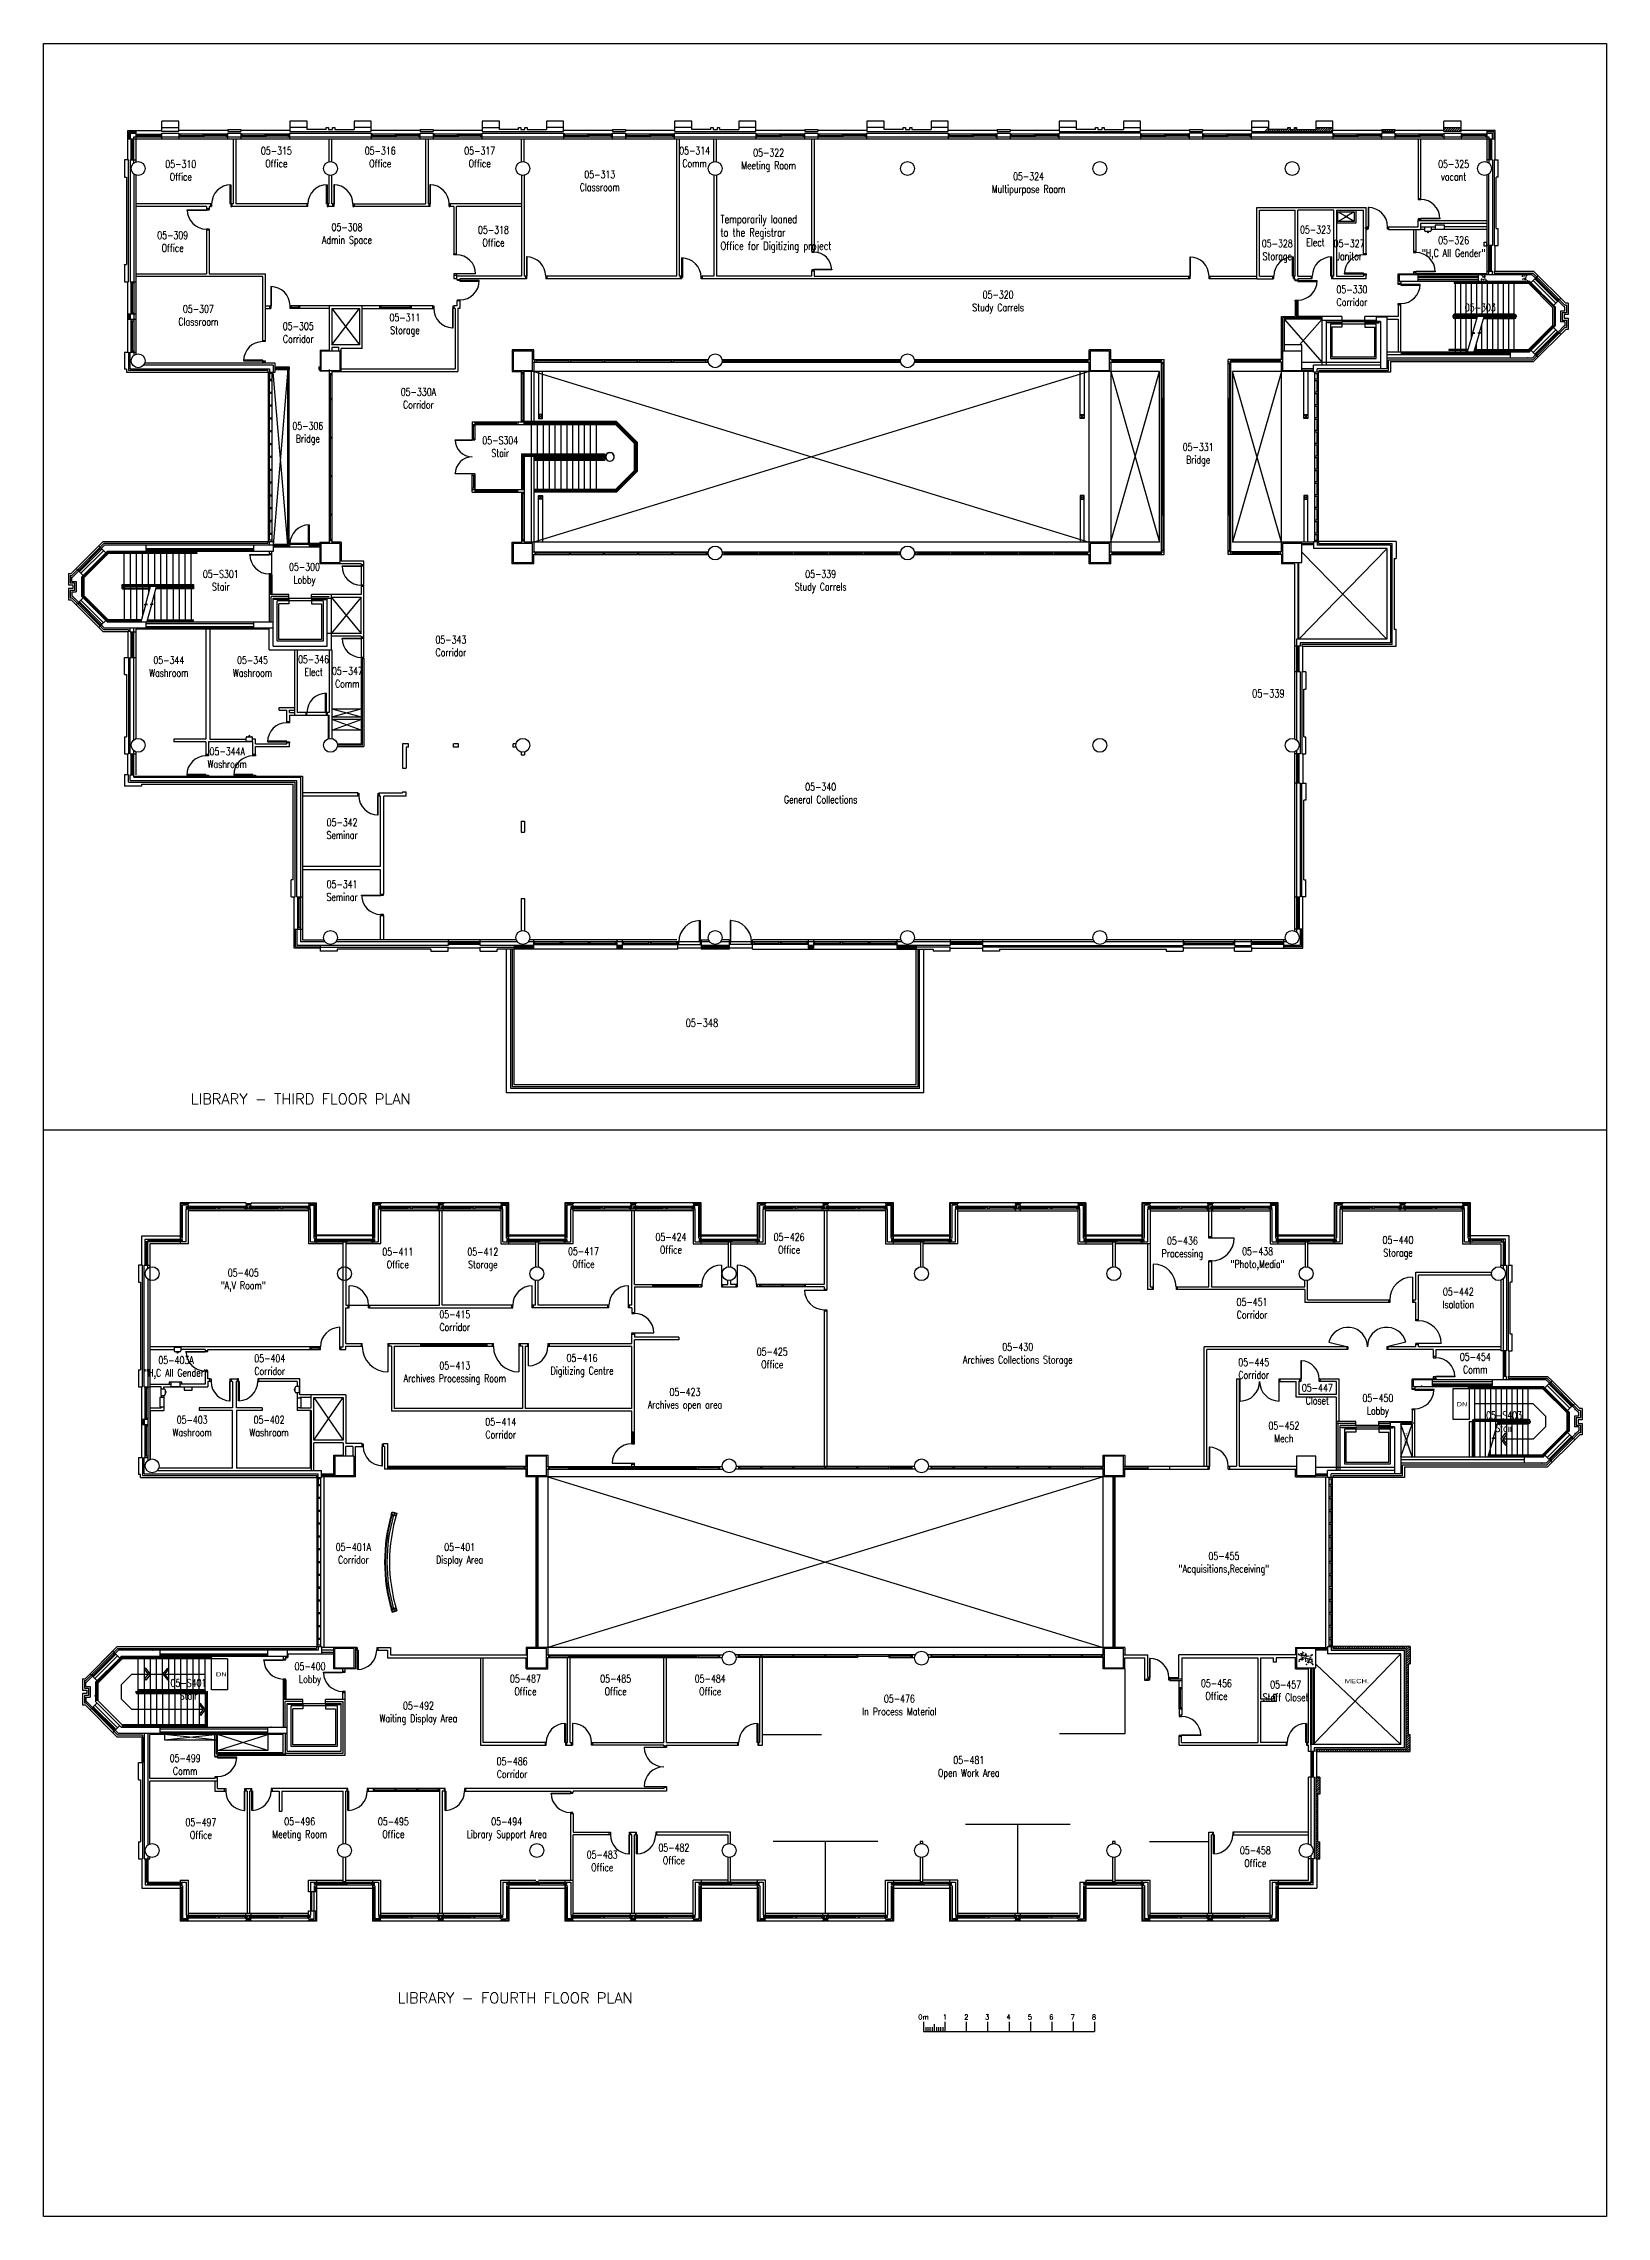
# Model space of a CAD drawing. Extents: x 11182 to 734459, y -1391328 to 152085.
# Drawn here: x 493124 to 566261, y -346839 to -245117 of the extents above; entities that cross this region are included whole.
import ezdxf
from ezdxf.enums import TextEntityAlignment as Align

# ---------------------------------------------------------------- set-up
doc = ezdxf.new("R2010")
doc.units = 0
doc.header["$LTSCALE"] = 500
doc.header["$MEASUREMENT"] = 0
doc.layers.get('0').update_dxf_attribs({"linetype": 'CONTINUOUS'})
doc.layers.add('0_Defpoints', color=106, linetype='CONTINUOUS', plot=False)
for name, color, linetype in [('0_room_data', 7, 'CONTINUOUS'), ('0_text', 7, 'CONTINUOUS'), ('1_Wall_Exist', 251, 'CONTINUOUS'), ('3_Text', 7, 'CONTINUOUS')]:
    doc.layers.add(name, color=color, linetype=linetype)
doc.styles.add('1_200', font='simplex.shx', dxfattribs={"width": 0.75, "height": 460})
doc.styles.get("Standard").update_dxf_attribs({"font": 'ROMANS', "height": 200})
doc.styles.add('TXT', font='TXT')

msp = doc.modelspace()

# ---------------------------------------------------------------- texts
at = {"layer": '0_text'}
for s, p in [('LIBRARY - THIRD FLOOR PLAN', (500014, -294776)), ('LIBRARY - FOURTH FLOOR PLAN', (509695, -336857))]:
    msp.add_text(s, height=500, rotation=0, dxfattribs=at).set_placement(p)
for s, p in [('0m', (534304, -337502)), ('1', (535304, -337502)), ('2', (536304, -337502)), ('3', (537281, -337502)), ('4', (538281, -337502)), ('5', (539281, -337502)), ('6', (540281, -337502)), ('7', (541281, -337502)), ('8', (542281, -337502))]:
    msp.add_text(s, height=231, rotation=0, dxfattribs=at).set_placement(p, align=Align.MIDDLE_CENTER)
at = {"layer": '1_Wall_Exist', "style": 'TXT', "width": 1.3125}
for s, p in [('DN', (559245, -308915)), ('DN', (501191, -321558)), ('MECH.', (554018, -321877))]:
    msp.add_text(s, height=200, dxfattribs=at).set_placement(p)
at = {"layer": '1_Wall_Exist', "style": 'TXT'}
msp.add_text('MECH.', height=150, rotation=90, dxfattribs=at).set_placement((556961, -310752))
at = {"layer": '3_Text', "style": '1_200', "width": 0.75}
for s, p in [('05-339', (549678, -275728)), ('05-348', (523172, -291152))]:
    msp.add_text(s, height=375.9, dxfattribs=at).set_placement(p)
at = {"layer": '3_Text', "insert": (524800, -253150), "char_height": 375.85, "attachment_point": 1, "style": '1_200'}
msp.add_mtext_dynamic_manual_height_columns('Temporarily loaned\\Pto the Registrar\\POffice for Digitizing project', width=5251.26, gutter_width=1000, heights=[0], dxfattribs=at)

# ---------------------------------------------------------------- blocks, each defined once
blk = doc.blocks.new('room_data')
at = {"layer": '3_Text', "style": '1_200', "width": 0.75}
for tag, p in [('ROOMNUM', (0, 0)), ('ROOMUSE', (0, -575))]:
    blk.add_attdef(tag, text='', height=345, dxfattribs=at).set_placement(p, align=Align.MIDDLE_CENTER)

# ---------------------------------------------------------------- linework, layer by layer
for p, q in [((534304, -337727), (534304, -338172)), ((534304, -338172), (542304, -338172)), ((534404, -337973), (534404, -338172)), ((534504, -337973), (534504, -338172)), ((534604, -337973), (534604, -338172)), ((534704, -337973), (534704, -338172)), ((534804, -337840), (534804, -338172)), ((534904, -337973), (534904, -338172)), ((535004, -337973), (535004, -338172)), ((535104, -337973), (535104, -338172)), ((535204, -337973), (535204, -338172)), ((535304, -337727), (535304, -338172)), ((536304, -337727), (536304, -338172)), ((537304, -337727), (537304, -338172)), ((538304, -337727), (538304, -338172)), ((539304, -337727), (539304, -338172)), ((540304, -337727), (540304, -338172)), ((541304, -337727), (541304, -338172)), ((542304, -337727), (542304, -338172))]:
    msp.add_line(p, q)
at = {"layer": '0_Defpoints'}
for points in [[(566261, -245117), (566261, -346839), (493124, -346839), (493124, -245117)], [(493124, -245117), (566261, -245117)], [(566261, -295978), (493124, -295978)]]:
    msp.add_lwpolyline(points, dxfattribs=at)
at = {"layer": '1_Wall_Exist'}
for p, q in [((497064, -250569), (497064, -249198)), ((497064, -249198), (498655, -249198)), ((497448, -249198), (497448, -250662)), ((499455, -248749), (498655, -248749)), ((498655, -249239), (498655, -248749)), ((498655, -249049), (499455, -249049)), ((499455, -249239), (499455, -248749)), ((501755, -249198), (499455, -249198)), ((501755, -249149), (501755, -249239)), ((501755, -249149), (502355, -249149)), ((502355, -249149), (502355, -249239)), ((504655, -249198), (502355, -249198)), ((505455, -248749), (504655, -248749)), ((504655, -248749), (504655, -249239)), ((505455, -249049), (504655, -249049)), ((505455, -249149), (505455, -248749)), ((506355, -249149), (505455, -249149)), ((506355, -249049), (506455, -249049)), ((506355, -249149), (506355, -249049)), ((506455, -249049), (506455, -249149)), ((506455, -249149), (506655, -249149)), ((506655, -249049), (506755, -249049)), ((506655, -249149), (506655, -249049)), ((506755, -249049), (506755, -249149)), ((506755, -249149), (507655, -249149)), ((508455, -248749), (507655, -248749)), ((507655, -248749), (507655, -249149)), ((508455, -249049), (507655, -249049)), ((508455, -249239), (508455, -248749)), ((510755, -249198), (508455, -249198)), ((510755, -249149), (510755, -249239)), ((510755, -249149), (511355, -249149)), ((511355, -249149), (511355, -249239)), ((513655, -249198), (511355, -249198)), ((514455, -248749), (513655, -248749)), ((513655, -248749), (513655, -249239)), ((513655, -249049), (514455, -249049)), ((514455, -249149), (514455, -248749)), ((515355, -249149), (514455, -249149)), ((515355, -249049), (515455, -249049)), ((515355, -249149), (515355, -249049)), ((515455, -249049), (515455, -249149)), ((515455, -249149), (515655, -249149)), ((515655, -249049), (515755, -249049)), ((515655, -249149), (515655, -249049)), ((515755, -249049), (515755, -249149)), ((515755, -249149), (516655, -249149)), ((517455, -248749), (516655, -248749)), ((516655, -248749), (516655, -249149)), ((517455, -249049), (516655, -249049)), ((517455, -249239), (517455, -248749)), ((519755, -249198), (517455, -249198)), ((519755, -249149), (519755, -249239)), ((519755, -249149), (520355, -249149)), ((520355, -249149), (520355, -249239)), ((522655, -249198), (520355, -249198)), ((523455, -248749), (522655, -248749)), ((522655, -248749), (522655, -249239)), ((523455, -249049), (522655, -249049)), ((523455, -249149), (523455, -248749)), ((524355, -249149), (523455, -249149)), ((524355, -249049), (524455, -249049)), ((524355, -249149), (524355, -249049)), ((524455, -249049), (524455, -249149)), ((524455, -249149), (524655, -249149)), ((524655, -249049), (524755, -249049)), ((524655, -249149), (524655, -249049)), ((524755, -249049), (524755, -249149)), ((524755, -249149), (525655, -249149)), ((526455, -248749), (525655, -248749)), ((525655, -248749), (525655, -249149)), ((526455, -249049), (525655, -249049)), ((526455, -249239), (526455, -248749)), ((528755, -249198), (526455, -249198)), ((528755, -249149), (528755, -249239)), ((528755, -249149), (529355, -249149)), ((529355, -249149), (529355, -249239)), ((531655, -249198), (529355, -249198)), ((532455, -248749), (531655, -248749)), ((531655, -248749), (531655, -249239)), ((532455, -249049), (531655, -249049)), ((532455, -249149), (532455, -248749)), ((533355, -249149), (532455, -249149)), ((533355, -249049), (533455, -249049)), ((533355, -249149), (533355, -249049)), ((533455, -249049), (533455, -249149)), ((533455, -249149), (533655, -249149)), ((533655, -249049), (533755, -249049)), ((533655, -249149), (533655, -249049)), ((533755, -249049), (533755, -249149)), ((533755, -249149), (534655, -249149)), ((535455, -248749), (534655, -248749)), ((534655, -248749), (534655, -249149)), ((535455, -249049), (534655, -249049)), ((535455, -249239), (535455, -248749)), ((537755, -249198), (535455, -249198)), ((537755, -249149), (537755, -249239)), ((537755, -249149), (538355, -249149)), ((538355, -249149), (538355, -249239)), ((540655, -249198), (538355, -249198)), ((541455, -248749), (540655, -248749)), ((540655, -248749), (540655, -249239)), ((541455, -249049), (540655, -249049)), ((541455, -249149), (541455, -248749)), ((542355, -249149), (541455, -249149)), ((542355, -249049), (542455, -249049)), ((542355, -249149), (542355, -249049)), ((542455, -249049), (542455, -249149)), ((542455, -249149), (542655, -249149)), ((542655, -249049), (542755, -249049)), ((542655, -249149), (542655, -249049)), ((542755, -249049), (542755, -249149)), ((542755, -249149), (543655, -249149)), ((544455, -248749), (543655, -248749)), ((543655, -248749), (543655, -249149)), ((543655, -249049), (544455, -249049)), ((544455, -249239), (544455, -248749)), ((546755, -249198), (544455, -249198)), ((546755, -249149), (546755, -249239)), ((546755, -249149), (547355, -249149)), ((547355, -249149), (547355, -249239)), ((549655, -249198), (547355, -249198)), ((550455, -248749), (549655, -248749)), ((549655, -248749), (549655, -249239)), ((550455, -249049), (549655, -249049)), ((550270, -249239), (550455, -249054)), ((550466, -249149), (550376, -249239)), ((550455, -249149), (550455, -248749)), ((551355, -249149), (550455, -249149)), ((550482, -249239), (550572, -249149)), ((550678, -249149), (550588, -249239)), ((550694, -249239), (550784, -249149)), ((550890, -249149), (550800, -249239)), ((550906, -249239), (550996, -249149)), ((551102, -249149), (551012, -249239)), ((551118, -249239), (551208, -249149)), ((551314, -249149), (551224, -249239)), ((551330, -249239), (551455, -249114)), ((551414, -249049), (551355, -249108)), ((551355, -249049), (551455, -249049)), ((551355, -249149), (551355, -249049)), ((551526, -249149), (551436, -249239)), ((551455, -249049), (551455, -249149)), ((551455, -249149), (551655, -249149)), ((551543, -249239), (551633, -249149)), ((551755, -249133), (551649, -249239)), ((551655, -249127), (551733, -249049)), ((551655, -249049), (551755, -249049)), ((551655, -249149), (551655, -249049)), ((551755, -249049), (551755, -249149)), ((551755, -249239), (551845, -249149)), ((551755, -249149), (552655, -249149)), ((551951, -249149), (551861, -249239)), ((551967, -249239), (552057, -249149)), ((552163, -249149), (552073, -249239)), ((552179, -249239), (552269, -249149)), ((552375, -249149), (552285, -249239)), ((552391, -249239), (552481, -249149)), ((552587, -249149), (552497, -249239)), ((552603, -249239), (552793, -249049)), ((553455, -248749), (552655, -248749)), ((552655, -248749), (552655, -249149)), ((552655, -249049), (553455, -249049)), ((552687, -249049), (552655, -249081)), ((552899, -249049), (552709, -249239)), ((552815, -249239), (553005, -249049)), ((553111, -249049), (552921, -249239)), ((553027, -249239), (553217, -249049)), ((553324, -249049), (553134, -249239)), ((553240, -249239), (553430, -249049)), ((553455, -249130), (553346, -249239)), ((553455, -249239), (553455, -248749)), ((555755, -249198), (553455, -249198)), ((555755, -249149), (555755, -249239)), ((555755, -249149), (556355, -249149)), ((555847, -249149), (555757, -249239)), ((555863, -249239), (555953, -249149)), ((556059, -249149), (555969, -249239)), ((556075, -249239), (556165, -249149)), ((556271, -249149), (556181, -249239)), ((556287, -249239), (556355, -249171)), ((556355, -249149), (556355, -249239)), ((558655, -249198), (556355, -249198)), ((559455, -248749), (558655, -248749)), ((558655, -249239), (558655, -248749)), ((558672, -249049), (558655, -249066)), ((558655, -249172), (558778, -249049)), ((558655, -249049), (559455, -249049)), ((558884, -249049), (558694, -249239)), ((558800, -249239), (558990, -249049)), ((559096, -249049), (558906, -249239)), ((559012, -249239), (559202, -249049)), ((559308, -249049), (559118, -249239)), ((559224, -249239), (559414, -249049)), ((559455, -249114), (559330, -249239)), ((559455, -249239), (559455, -248749)), ((561046, -249198), (559455, -249198)), ((560662, -249198), (560662, -250662)), ((561046, -250569), (561046, -249198)), ((497064, -249582), (561046, -249582)), ((497114, -249248), (497448, -249248)), ((497114, -249248), (497114, -249582)), ((497180, -249314), (497448, -249314)), ((497180, -249314), (497180, -249582)), ((497228, -250569), (497228, -249582)), ((497228, -249632), (497348, -249632)), ((497288, -250520), (497288, -249632)), ((497348, -249482), (498655, -249482)), ((497348, -250719), (497348, -249482)), ((497448, -249362), (498655, -249362)), ((497499, -249482), (497499, -249362)), ((497499, -249422), (498605, -249422)), ((498605, -249362), (498605, -249482)), ((499455, -249239), (498655, -249239)), ((498655, -249314), (499455, -249314)), ((498655, -249582), (498655, -249314)), ((498655, -249482), (498655, -249362)), ((498655, -249482), (560762, -249482)), ((499455, -249314), (499455, -249582)), ((501755, -249362), (499455, -249362)), ((499518, -249482), (499518, -249362)), ((499518, -249422), (500574, -249422)), ((500574, -249362), (500574, -249482)), ((500637, -249482), (500637, -249362)), ((501692, -249422), (500637, -249422)), ((501692, -249482), (501692, -249362)), ((501755, -249239), (502355, -249239)), ((501755, -249314), (502355, -249314)), ((501755, -249582), (501755, -249314)), ((501993, -249582), (501993, -252630)), ((502117, -249582), (502117, -252630)), ((502355, -249314), (502355, -249582)), ((504655, -249362), (502355, -249362)), ((502418, -249482), (502418, -249362)), ((502418, -249422), (503474, -249422)), ((503474, -249362), (503474, -249482)), ((503537, -249482), (503537, -249362)), ((504592, -249422), (503537, -249422)), ((504592, -249482), (504592, -249362)), ((504655, -249239), (508455, -249239)), ((504655, -249314), (508455, -249314)), ((504655, -249582), (504655, -249314)), ((506493, -250650), (506493, -249582)), ((506617, -250650), (506617, -249582)), ((508452, -249239), (508455, -249236)), ((508455, -249314), (508455, -249582)), ((510755, -249362), (508455, -249362)), ((508518, -249482), (508518, -249362)), ((508518, -249422), (509574, -249422)), ((509574, -249362), (509574, -249482)), ((509637, -249482), (509637, -249362)), ((510692, -249422), (509637, -249422)), ((510692, -249482), (510692, -249362)), ((510755, -249239), (511355, -249239)), ((510755, -249314), (511355, -249314)), ((510755, -249582), (510755, -249314)), ((510993, -249582), (510993, -252630)), ((511117, -249582), (511117, -252630)), ((511355, -249314), (511355, -249582)), ((513655, -249362), (511355, -249362)), ((511418, -249482), (511418, -249362)), ((511418, -249422), (512474, -249422)), ((512474, -249362), (512474, -249482)), ((512537, -249482), (512537, -249362)), ((513592, -249422), (512537, -249422)), ((513592, -249482), (513592, -249362)), ((513655, -249239), (517455, -249239)), ((513655, -249314), (517455, -249314)), ((513655, -249582), (513655, -249314)), ((515493, -250650), (515493, -249582)), ((515617, -250650), (515617, -249582)), ((517452, -249239), (517455, -249236)), ((517455, -249314), (517455, -249582)), ((519755, -249362), (517455, -249362)), ((517518, -249482), (517518, -249362)), ((517518, -249422), (518574, -249422)), ((518574, -249362), (518574, -249482)), ((518637, -249482), (518637, -249362)), ((519692, -249422), (518637, -249422)), ((519692, -249482), (519692, -249362)), ((519755, -249239), (520355, -249239)), ((519755, -249314), (520355, -249314)), ((519755, -249582), (519755, -249314)), ((520355, -249314), (520355, -249582)), ((522655, -249362), (520355, -249362)), ((520418, -249482), (520418, -249362)), ((520418, -249422), (521474, -249422)), ((521474, -249362), (521474, -249482)), ((521537, -249482), (521537, -249362)), ((522592, -249422), (521537, -249422)), ((522592, -249482), (522592, -249362)), ((522655, -249239), (526455, -249239)), ((522655, -249314), (526455, -249314)), ((522655, -249582), (522655, -249314)), ((522757, -256009), (522757, -249582)), ((522881, -256009), (522881, -249582)), ((524493, -250650), (524493, -249582)), ((524617, -250650), (524617, -249582)), ((526452, -249239), (526455, -249236)), ((526455, -249314), (526455, -249582)), ((528755, -249362), (526455, -249362)), ((526518, -249482), (526518, -249362)), ((526518, -249422), (527574, -249422)), ((527574, -249362), (527574, -249482)), ((527637, -249482), (527637, -249362)), ((528692, -249422), (527637, -249422)), ((528692, -249482), (528692, -249362)), ((528755, -249239), (529355, -249239)), ((528755, -249314), (529355, -249314)), ((528755, -249582), (528755, -249314)), ((529062, -249582), (529062, -254841)), ((529186, -249582), (529186, -254841)), ((529355, -249314), (529355, -249582)), ((531655, -249362), (529355, -249362)), ((529418, -249482), (529418, -249362)), ((529418, -249422), (530474, -249422)), ((530474, -249362), (530474, -249482)), ((530537, -249482), (530537, -249362)), ((531592, -249422), (530537, -249422)), ((531592, -249482), (531592, -249362)), ((531655, -249239), (535455, -249239)), ((531655, -249314), (535455, -249314)), ((531655, -249582), (531655, -249314)), ((535452, -249239), (535455, -249236)), ((535455, -249314), (535455, -249582)), ((537755, -249362), (535455, -249362)), ((535518, -249482), (535518, -249362)), ((535518, -249422), (536574, -249422)), ((536574, -249362), (536574, -249482)), ((536637, -249482), (536637, -249362)), ((537692, -249422), (536637, -249422)), ((537692, -249482), (537692, -249362)), ((537755, -249239), (538355, -249239)), ((537755, -249314), (538355, -249314)), ((537755, -249582), (537755, -249314)), ((538355, -249314), (538355, -249582)), ((540655, -249362), (538355, -249362)), ((538418, -249482), (538418, -249362)), ((538418, -249422), (539474, -249422)), ((539474, -249362), (539474, -249482)), ((539537, -249482), (539537, -249362)), ((540592, -249422), (539537, -249422)), ((540592, -249482), (540592, -249362)), ((540655, -249239), (544455, -249239)), ((544455, -249314), (540655, -249314)), ((540655, -249582), (540655, -249314)), ((544452, -249239), (544455, -249236)), ((544455, -249314), (544455, -249582)), ((546755, -249362), (544455, -249362)), ((544518, -249482), (544518, -249362)), ((544518, -249422), (545574, -249422)), ((545574, -249362), (545574, -249482)), ((545637, -249482), (545637, -249362)), ((546692, -249422), (545637, -249422)), ((546692, -249482), (546692, -249362)), ((546755, -249239), (547355, -249239)), ((547355, -249314), (546755, -249314)), ((546755, -249582), (546755, -249314)), ((547355, -249314), (547355, -249582)), ((549655, -249362), (547355, -249362)), ((547418, -249482), (547418, -249362)), ((547418, -249422), (548474, -249422)), ((548474, -249362), (548474, -249482)), ((548537, -249482), (548537, -249362)), ((549592, -249422), (548537, -249422)), ((549592, -249482), (549592, -249362)), ((549655, -249239), (553455, -249239)), ((553455, -249314), (549655, -249314)), ((549655, -249582), (549655, -249314)), ((553452, -249239), (553455, -249236)), ((553455, -249314), (553455, -249582)), ((555755, -249362), (553455, -249362)), ((553518, -249482), (553518, -249362)), ((553518, -249422), (554574, -249422)), ((554574, -249362), (554574, -249482)), ((554637, -249482), (554637, -249362)), ((555692, -249422), (554637, -249422)), ((555692, -249482), (555692, -249362)), ((555755, -249239), (556355, -249239)), ((556355, -249314), (555755, -249314)), ((555755, -249582), (555755, -249314)), ((556355, -249314), (556355, -249582)), ((558655, -249362), (556355, -249362)), ((556418, -249482), (556418, -249362)), ((556418, -249422), (557474, -249422)), ((557443, -249582), (557443, -252369)), ((557474, -249362), (557474, -249482)), ((557537, -249482), (557537, -249362)), ((558592, -249422), (557537, -249422)), ((557567, -252419), (557567, -249582)), ((558592, -249482), (558592, -249362)), ((559455, -249239), (558655, -249239)), ((558655, -249314), (559455, -249314)), ((558655, -249314), (558655, -249582)), ((559436, -249239), (559455, -249220)), ((559455, -249314), (559455, -249582)), ((560662, -249362), (559455, -249362)), ((559506, -249362), (559506, -249482)), ((560612, -249422), (559506, -249422)), ((560612, -249482), (560612, -249362)), ((560996, -249248), (560662, -249248)), ((560662, -249314), (560930, -249314)), ((560762, -249482), (560762, -250719)), ((560762, -249632), (560882, -249632)), ((560822, -249632), (560822, -250520)), ((560882, -249582), (560882, -250569)), ((560930, -249582), (560930, -249314)), ((560996, -249248), (560996, -249582)), ((497105, -250569), (496915, -250569)), ((496915, -250569), (496915, -251369)), ((497105, -256269), (497105, -250569)), ((497180, -250569), (497180, -256269)), ((497180, -250569), (497448, -250569)), ((497348, -250520), (497228, -250520)), ((497348, -251220), (497348, -259719)), ((560930, -250569), (560662, -250569)), ((560882, -250520), (560762, -250520)), ((560762, -255944), (560762, -251220)), ((560930, -250569), (560930, -254579)), ((561005, -250569), (561195, -250569)), ((561005, -250569), (561005, -254579)), ((561195, -251369), (561195, -250569)), ((496915, -251369), (497015, -251369)), ((497015, -251369), (497015, -255469)), ((497448, -251276), (497448, -259662)), ((501862, -251730), (501892, -251730)), ((501862, -252630), (501862, -251730)), ((501892, -251730), (501892, -252750)), ((506364, -251730), (506394, -251730)), ((506364, -252630), (506364, -251730)), ((506394, -251730), (506394, -252750)), ((506493, -252630), (506493, -251288)), ((506617, -252630), (506617, -251288)), ((506734, -251730), (506704, -251730)), ((506704, -251730), (506704, -252750)), ((506734, -252630), (506734, -251730)), ((511234, -251730), (511204, -251730)), ((511204, -251730), (511204, -252750)), ((511234, -252630), (511234, -251730)), ((515493, -251289), (515493, -256009)), ((515617, -251289), (515617, -256009)), ((524493, -251289), (524493, -256009)), ((524617, -251289), (524617, -256009)), ((560662, -251276), (560662, -255904)), ((561195, -251369), (561095, -251369)), ((561095, -253779), (561095, -251369)), ((500992, -252630), (497448, -252630)), ((500750, -252754), (497448, -252754)), ((499850, -252907), (500874, -252907)), ((499850, -252937), (499850, -252907)), ((500750, -252937), (499850, -252937)), ((500750, -252754), (500750, -252937)), ((500874, -252857), (500750, -252857)), ((500874, -252754), (500874, -252907)), ((500942, -252754), (500874, -252754)), ((500942, -252630), (500942, -252754)), ((500942, -252750), (500992, -252750)), ((500992, -252630), (500992, -252750)), ((501993, -252630), (501862, -252630)), ((501892, -252750), (501942, -252750)), ((501942, -252630), (501942, -252754)), ((505444, -252754), (501942, -252754)), ((505494, -252630), (502117, -252630)), ((505444, -252630), (505444, -252754)), ((505494, -252750), (505444, -252750)), ((505494, -252750), (505494, -252630)), ((506493, -252630), (506364, -252630)), ((506394, -252750), (506444, -252750)), ((506444, -252630), (506444, -252754)), ((506654, -252754), (506444, -252754)), ((506734, -252630), (506617, -252630)), ((506654, -252630), (506654, -252754)), ((506704, -252750), (506654, -252750)), ((507604, -252630), (507604, -252750)), ((507604, -252630), (510993, -252630)), ((507604, -252750), (507654, -252750)), ((507654, -252630), (507654, -252754)), ((511154, -252754), (507654, -252754)), ((511234, -252630), (511117, -252630)), ((511154, -252630), (511154, -252754)), ((511204, -252750), (511154, -252750)), ((515493, -252630), (512104, -252630)), ((512104, -252750), (512104, -252630)), ((512104, -252750), (512154, -252750)), ((512154, -252630), (512154, -252754)), ((512321, -252754), (512154, -252754)), ((512321, -252754), (512321, -254958)), ((512445, -255008), (512445, -252754)), ((515493, -252754), (512445, -252754)), ((549893, -252796), (555015, -252796)), ((549893, -256129), (549893, -252796)), ((550017, -252920), (551694, -252920)), ((550017, -256005), (550017, -252920)), ((551694, -256005), (551694, -252920)), ((553495, -252920), (551818, -252920)), ((551818, -256005), (551818, -252920)), ((553495, -256005), (553495, -252920)), ((553619, -252920), (554891, -252920)), ((553619, -252920), (553619, -256005)), ((553696, -253453), (553696, -252996)), ((553696, -252996), (554458, -252996)), ((554050, -253198), (553696, -252996)), ((553696, -253453), (554050, -253252)), ((554458, -252996), (554103, -253198)), ((554458, -253453), (554103, -253252)), ((554458, -252996), (554458, -253453)), ((554534, -252920), (554534, -253529)), ((554891, -255005), (554891, -252920)), ((555015, -254959), (555015, -252796)), ((555115, -252795), (555115, -253815)), ((555145, -252795), (555115, -252795)), ((555145, -253695), (555145, -252795)), ((557443, -252369), (557567, -252369)), ((557447, -252369), (557447, -252419)), ((557447, -252419), (557567, -252419)), ((500874, -253807), (500750, -253807)), ((500750, -253807), (500750, -255897)), ((500874, -253857), (500750, -253857)), ((500874, -253807), (500874, -255897)), ((554534, -253529), (553619, -253529)), ((554458, -253453), (553696, -253453)), ((555065, -253757), (554953, -253757)), ((555015, -253695), (555145, -253695)), ((555015, -253819), (555065, -253819)), ((555065, -253819), (555065, -253695)), ((555115, -253815), (555065, -253815)), ((556015, -253815), (556015, -253695)), ((556015, -253695), (557443, -253695)), ((556065, -253815), (556015, -253815)), ((556065, -253695), (556065, -253819)), ((556065, -253819), (557563, -253819)), ((557225, -253819), (557225, -254904)), ((557349, -254854), (557349, -253819)), ((557443, -253695), (557443, -253369)), ((557443, -253369), (557567, -253369)), ((560662, -253419), (557443, -253419)), ((557447, -253319), (557447, -253369)), ((558467, -253319), (557447, -253319)), ((560662, -253543), (557563, -253543)), ((557563, -253543), (557563, -253819)), ((557563, -253695), (558238, -253695)), ((557567, -253289), (558467, -253289)), ((557567, -253419), (557567, -253289)), ((557751, -253819), (557567, -253819)), ((557751, -253719), (557751, -253873)), ((558055, -253719), (557751, -253719)), ((558005, -253923), (557801, -253923)), ((557878, -253923), (557878, -253950)), ((557928, -253923), (557928, -253950)), ((558055, -253719), (558055, -253873)), ((560662, -253819), (558055, -253819)), ((558238, -253630), (558238, -253819)), ((558675, -253630), (558238, -253630)), ((558467, -253289), (558467, -253319)), ((558675, -253819), (558675, -253630)), ((560662, -253695), (558675, -253695)), ((561095, -253779), (561195, -253779)), ((561195, -254579), (561195, -253779)), ((512321, -254958), (512445, -254958)), ((512325, -255008), (512325, -254958)), ((512445, -255008), (512325, -255008)), ((515753, -255109), (515723, -255109)), ((515723, -255109), (515723, -256129)), ((515753, -256009), (515753, -255109)), ((522983, -255157), (522983, -256133)), ((523021, -255157), (523021, -256071)), ((529062, -254841), (529186, -254841)), ((529074, -254841), (529074, -254883)), ((529074, -254883), (529174, -254883)), ((529174, -254883), (529174, -254841)), ((546763, -255113), (546763, -256133)), ((546793, -255113), (546763, -255113)), ((546793, -256013), (546793, -255113)), ((551564, -255105), (551594, -255105)), ((551564, -256005), (551564, -255105)), ((551594, -255105), (551594, -256125)), ((553365, -255105), (553395, -255105)), ((553365, -256005), (553365, -255105)), ((553395, -255105), (553395, -256125)), ((554891, -254955), (555011, -254955)), ((554891, -254959), (555015, -254959)), ((555011, -255005), (554891, -255005)), ((555011, -254955), (555011, -255005)), ((557349, -254854), (557225, -254854)), ((557225, -254904), (557345, -254904)), ((557345, -254904), (557345, -254854)), ((560657, -254439), (560514, -254439)), ((560514, -254439), (560514, -254588)), ((560514, -254588), (560657, -254588)), ((560657, -254588), (560657, -254439)), ((560930, -254579), (560662, -254579)), ((560882, -254629), (560762, -254629)), ((560822, -255729), (560822, -254629)), ((560882, -255779), (560882, -254579)), ((561005, -254579), (561195, -254579)), ((561046, -255779), (561046, -254579)), ((496915, -255472), (496918, -255469)), ((496915, -255469), (497015, -255469)), ((496915, -255469), (496915, -256269)), ((496915, -256269), (497105, -256269)), ((497064, -259569), (497064, -256269)), ((497180, -256269), (497448, -256269)), ((497228, -257794), (497228, -256269)), ((497228, -256320), (497348, -256320)), ((497288, -257744), (497288, -256320)), ((497448, -255897), (500750, -255897)), ((503383, -256021), (497448, -256021)), ((500874, -255897), (503507, -255897)), ((503383, -259075), (503383, -256021)), ((503507, -259025), (503507, -255897)), ((512321, -255958), (512445, -255958)), ((512321, -255958), (512321, -256133)), ((512488, -256133), (512321, -256133)), ((512325, -255908), (512325, -255958)), ((513345, -255908), (512325, -255908)), ((512445, -255878), (513345, -255878)), ((512445, -255878), (512445, -256133)), ((515493, -256009), (512445, -256009)), ((512488, -256170), (512488, -256133)), ((512488, -256170), (512612, -256170)), ((512492, -256220), (512492, -256170)), ((513512, -256220), (512492, -256220)), ((512612, -256133), (512612, -256250)), ((515673, -256133), (512612, -256133)), ((512612, -256250), (513512, -256250)), ((515753, -256009), (515617, -256009)), ((515673, -256009), (515673, -256133)), ((515723, -256129), (515673, -256129)), ((516623, -256009), (516623, -256129)), ((522757, -256009), (516623, -256009)), ((516673, -256129), (516623, -256129)), ((516673, -256009), (516673, -256133)), ((522982, -256133), (516673, -256133)), ((522983, -256009), (522881, -256009)), ((522932, -256133), (522932, -256009)), ((522983, -256133), (522932, -256133)), ((523021, -256071), (522983, -256071)), ((523897, -256009), (523948, -256009)), ((523897, -256133), (523897, -256009)), ((524493, -256009), (523897, -256009)), ((523948, -256133), (523897, -256133)), ((523948, -256009), (523948, -256133)), ((546763, -256133), (523948, -256133)), ((529062, -256009), (524617, -256009)), ((529062, -255755), (529186, -255755)), ((529062, -255755), (529062, -256009)), ((529074, -255714), (529074, -255755)), ((530006, -255714), (529074, -255714)), ((529174, -255755), (529174, -255689)), ((529174, -255689), (530006, -255689)), ((529186, -255755), (529186, -256009)), ((529186, -256009), (546713, -256009)), ((530006, -255689), (530006, -255714)), ((546713, -256133), (546713, -256009)), ((546713, -256013), (546793, -256013)), ((547663, -256133), (547663, -256013)), ((547663, -256013), (547713, -256013)), ((549893, -256133), (547663, -256133)), ((547713, -256009), (549893, -256009)), ((547713, -256133), (547713, -256009)), ((549893, -256129), (550644, -256129)), ((550017, -256005), (550694, -256005)), ((550644, -256129), (550644, -256005)), ((550644, -256125), (550694, -256125)), ((550694, -256125), (550694, -256005)), ((551694, -256005), (551564, -256005)), ((551594, -256125), (551644, -256125)), ((551644, -256005), (551644, -256129)), ((551644, -256129), (551694, -256129)), ((551694, -256179), (551694, -256129)), ((551694, -256179), (551818, -256179)), ((551698, -256229), (551698, -256179)), ((552718, -256229), (551698, -256229)), ((551818, -256005), (552495, -256005)), ((551818, -256129), (551818, -256259)), ((552445, -256129), (551818, -256129)), ((551818, -256259), (552718, -256259)), ((552445, -256005), (552445, -256129)), ((552445, -256125), (552495, -256125)), ((552495, -256125), (552495, -256005)), ((552718, -256259), (552718, -256229)), ((553495, -256005), (553365, -256005)), ((553395, -256125), (553445, -256125)), ((553445, -256005), (553445, -256129)), ((555015, -256129), (553445, -256129)), ((553619, -256005), (554891, -256005)), ((553991, -255875), (553991, -255905)), ((554891, -255875), (553991, -255875)), ((553991, -255905), (555011, -255905)), ((554891, -255875), (554891, -256005)), ((555015, -255955), (554891, -255955)), ((555011, -255905), (555011, -255955)), ((555015, -256129), (555015, -255955)), ((556515, -256344), (556515, -255904)), ((556515, -255904), (557225, -255904)), ((556555, -255944), (556555, -256244)), ((562780, -255944), (556555, -255944)), ((556555, -256244), (562655, -256244)), ((556639, -256244), (556639, -256424)), ((558245, -255804), (557225, -255804)), ((557225, -255804), (557225, -255904)), ((557225, -255854), (557349, -255854)), ((557345, -255854), (557345, -255774)), ((557345, -255774), (558245, -255774)), ((557349, -255904), (557349, -255854)), ((560662, -255904), (557349, -255904)), ((557455, -256244), (557455, -255944)), ((557455, -256006), (560255, -256006)), ((557455, -256068), (560255, -256068)), ((557455, -256164), (560255, -256164)), ((558245, -255774), (558245, -255804)), ((559130, -256294), (559130, -256344)), ((559130, -256294), (562635, -256294)), ((559430, -256294), (559430, -256244)), ((559680, -256294), (559680, -256244)), ((559930, -256294), (559930, -256244)), ((560180, -256294), (560180, -256244)), ((560255, -255944), (560255, -256244)), ((560403, -256157), (560400, -256172)), ((560400, -256172), (560405, -256179)), ((560418, -256146), (560403, -256157)), ((560405, -256179), (560425, -256179)), ((560435, -256150), (560422, -256144)), ((560425, -256179), (560434, -256168)), ((560430, -256294), (560430, -256244)), ((560434, -256168), (560435, -256150)), ((560535, -255999), (560528, -256018)), ((560528, -256018), (560528, -256033)), ((560528, -256033), (560545, -256049)), ((560544, -255995), (560535, -255999)), ((560556, -255993), (560544, -255995)), ((560545, -256049), (560567, -256044)), ((560575, -255995), (560559, -255992)), ((560567, -256044), (560579, -256027)), ((560583, -256009), (560575, -255995)), ((560579, -256027), (560583, -256009)), ((560592, -256200), (560594, -256160)), ((560628, -256182), (560592, -256200)), ((560594, -256160), (560628, -256182)), ((560662, -255779), (560930, -255779)), ((560680, -256294), (560680, -256244)), ((560762, -255729), (560882, -255729)), ((560930, -255944), (560930, -255779)), ((560930, -256294), (560930, -256244)), ((561005, -255779), (561005, -255869)), ((561005, -255779), (562848, -255779)), ((561005, -255869), (562811, -255869)), ((561180, -256294), (561180, -256244)), ((561430, -256294), (561430, -256244)), ((561680, -256294), (561680, -256244)), ((561930, -256294), (561930, -256244)), ((562308, -255997), (562313, -255990)), ((562311, -256012), (562308, -255997)), ((562326, -256023), (562311, -256012)), ((562313, -255990), (562333, -255990)), ((562343, -256019), (562330, -256025)), ((562333, -255990), (562342, -256001)), ((562342, -256001), (562343, -256019)), ((562436, -256137), (562454, -256121)), ((562436, -256151), (562436, -256137)), ((562443, -256170), (562436, -256151)), ((562452, -256174), (562443, -256170)), ((562464, -256176), (562452, -256174)), ((562454, -256121), (562475, -256125)), ((562483, -256174), (562467, -256177)), ((562475, -256125), (562487, -256142)), ((562491, -256160), (562483, -256174)), ((562487, -256142), (562491, -256160)), ((562500, -255969), (562502, -256009)), ((562536, -255987), (562500, -255969)), ((562502, -256009), (562536, -255987)), ((563807, -257467), (562635, -256294)), ((562655, -256244), (563787, -257376)), ((562938, -256103), (562726, -256315)), ((563857, -257446), (562726, -256315)), ((562938, -256103), (562780, -255944)), ((564313, -257371), (562811, -255869)), ((562832, -256209), (563893, -257270)), ((564350, -257281), (562848, -255779)), ((562906, -256135), (562991, -256050)), ((562942, -256170), (562906, -256135)), ((563967, -257195), (562906, -256135)), ((563027, -256085), (562942, -256170)), ((563974, -257118), (562984, -256128)), ((563055, -255986), (562991, -256050)), ((564017, -257075), (563027, -256085)), ((503761, -256499), (503761, -257519)), ((503791, -256503), (503761, -256503)), ((503791, -257399), (503791, -256499)), ((512612, -257170), (512488, -257170)), ((512488, -257399), (512488, -257170)), ((512492, -257120), (512612, -257120)), ((512492, -257170), (512492, -257120)), ((512612, -257120), (512612, -257523)), ((551694, -257179), (551818, -257179)), ((551694, -257179), (551694, -257894)), ((551698, -257129), (551818, -257129)), ((551698, -257179), (551698, -257129)), ((551756, -257179), (551756, -257956)), ((551818, -257129), (551818, -257894)), ((556515, -256344), (556639, -256344)), ((556515, -257344), (556639, -257344)), ((556515, -257344), (556515, -257894)), ((556519, -256394), (556519, -256344)), ((557539, -256394), (556519, -256394)), ((556519, -257294), (556639, -257294)), ((556519, -257344), (556519, -257294)), ((556639, -256424), (557539, -256424)), ((556639, -259544), (556639, -257294)), ((557539, -256424), (557539, -256394)), ((559130, -256344), (562614, -256344)), ((559180, -256344), (559180, -257794)), ((559430, -256344), (559430, -257794)), ((559680, -256344), (559680, -257794)), ((559930, -256344), (559930, -257794)), ((560180, -256344), (560180, -257794)), ((560430, -256344), (560430, -257794)), ((560680, -256344), (560680, -257794)), ((560930, -256344), (560930, -257794)), ((561180, -256344), (561180, -257794)), ((561430, -256344), (561430, -257794)), ((561680, -256344), (561680, -257794)), ((561930, -256344), (561930, -257794)), ((563757, -257488), (562614, -256344)), ((564052, -257111), (563787, -257376)), ((563932, -257160), (564017, -257075)), ((563999, -257164), (564282, -257446)), ((564116, -257047), (564052, -257111)), ((564472, -257281), (564350, -257281)), ((564472, -257281), (564472, -257811)), ((497448, -257794), (497064, -257794)), ((497448, -258044), (497064, -258044)), ((497114, -257794), (497114, -258044)), ((497180, -257794), (497180, -258044)), ((497348, -257744), (497228, -257744)), ((497228, -259569), (497228, -258044)), ((497228, -258095), (497348, -258095)), ((497288, -259519), (497288, -258095)), ((503507, -257399), (503791, -257399)), ((503507, -257519), (503761, -257519)), ((503711, -257519), (503711, -257399)), ((511339, -257399), (504661, -257399)), ((504661, -257519), (504661, -257399)), ((506493, -257519), (504661, -257519)), ((504711, -257399), (504711, -257519)), ((504711, -257459), (505061, -257459)), ((505061, -257399), (505061, -257519)), ((505111, -257399), (505111, -257519)), ((506493, -257399), (506493, -259519)), ((506617, -257523), (507917, -259219)), ((506617, -259219), (507917, -257523)), ((506617, -257523), (507917, -257523)), ((506617, -257523), (506617, -259219)), ((507917, -257523), (507917, -259219)), ((508041, -259400), (508041, -257399)), ((508041, -257523), (511389, -257523)), ((508853, -257399), (508853, -257523)), ((508903, -257399), (508903, -257523)), ((508903, -257461), (510275, -257461)), ((510275, -257399), (510275, -257523)), ((510326, -257399), (510326, -257523)), ((511339, -257523), (511339, -257399)), ((511339, -257403), (511389, -257403)), ((511389, -257403), (511389, -257523)), ((512259, -257523), (512259, -258423)), ((512389, -257523), (512259, -257523)), ((512289, -258423), (512289, -257403)), ((512289, -257403), (512339, -257403)), ((512488, -257399), (512339, -257399)), ((512339, -257523), (512339, -257399)), ((512389, -257523), (512389, -260351)), ((512513, -257523), (512513, -260475)), ((512612, -257523), (512513, -257523)), ((551049, -257894), (551694, -257894)), ((551049, -259907), (551049, -257894)), ((551111, -259519), (551111, -257956)), ((552963, -257956), (551111, -257956)), ((552963, -258018), (551173, -258018)), ((551173, -258018), (552963, -260044)), ((551173, -258018), (551173, -259519)), ((552963, -257894), (551818, -257894)), ((552963, -258018), (551902, -259219)), ((552963, -260176), (552963, -257894)), ((555485, -258078), (552963, -258078)), ((553882, -257894), (552965, -257894)), ((553145, -258076), (553145, -260176)), ((553205, -258194), (553205, -258154)), ((553205, -258154), (553865, -258154)), ((553865, -258194), (553205, -258194)), ((553340, -258254), (553340, -259866)), ((555490, -258254), (553340, -258254)), ((553865, -258154), (553865, -258194)), ((553882, -257894), (553882, -258076)), ((553882, -258134), (554948, -258134)), ((553882, -258134), (553882, -258394)), ((554948, -258078), (554948, -257894)), ((556515, -257894), (554948, -257894)), ((554948, -258134), (554948, -258394)), ((554965, -258154), (554965, -258194)), ((555625, -258154), (554965, -258154)), ((554965, -258194), (555625, -258194)), ((555485, -257934), (555485, -258134)), ((555985, -257934), (555485, -257934)), ((555685, -258134), (555485, -258134)), ((555490, -259866), (555490, -258254)), ((555625, -258194), (555625, -258154)), ((555685, -258134), (555685, -260344)), ((555985, -257934), (555985, -260344)), ((555985, -258018), (556515, -258018)), ((556515, -258018), (556515, -259544)), ((559075, -257869), (559075, -257919)), ((559130, -257869), (559130, -257919)), ((561960, -257794), (559150, -257794)), ((560202, -257994), (559150, -257994)), ((561955, -257844), (559155, -257844)), ((560217, -257944), (559155, -257944)), ((559180, -257844), (559180, -257944)), ((561930, -257894), (559180, -257894)), ((559180, -257994), (559180, -259444)), ((559430, -257844), (559430, -257944)), ((559430, -257994), (559430, -259444)), ((559680, -257844), (559680, -257944)), ((559680, -257994), (559680, -259444)), ((559930, -257844), (559930, -257944)), ((559930, -257994), (559930, -258916)), ((560009, -258649), (560231, -257894)), ((560180, -257844), (560180, -257944)), ((560320, -258642), (560541, -257894)), ((560430, -257844), (560430, -257894)), ((560430, -259444), (560430, -258268)), ((560511, -257994), (561960, -257994)), ((560526, -257944), (561955, -257944)), ((560680, -257844), (560680, -257944)), ((560680, -257994), (560680, -259444)), ((560930, -257844), (560930, -257944)), ((560930, -257994), (560930, -259444)), ((561180, -257844), (561180, -257944)), ((561180, -257994), (561180, -259444)), ((561430, -257844), (561430, -257944)), ((561430, -257994), (561430, -259444)), ((561680, -257844), (561680, -257944)), ((561680, -257994), (561680, -259444)), ((561930, -257844), (561930, -257944)), ((561930, -257994), (561930, -259444)), ((561980, -257869), (561980, -257919)), ((562035, -257869), (562035, -257919)), ((563757, -258301), (562614, -259444)), ((563807, -258322), (562635, -259494)), ((562655, -259544), (563857, -258342)), ((563757, -258301), (563757, -257488)), ((563807, -257467), (563807, -258322)), ((563857, -257446), (563857, -258342)), ((563999, -258625), (564282, -258342)), ((564307, -257646), (564107, -257646)), ((564107, -257646), (564107, -258142)), ((564307, -258142), (564107, -258142)), ((564182, -257721), (564182, -258067)), ((564382, -257721), (564182, -257721)), ((564182, -258067), (564382, -258067)), ((564272, -257811), (564272, -257977)), ((564472, -257811), (564272, -257811)), ((564272, -257977), (564472, -257977)), ((564307, -257446), (564282, -257446)), ((564307, -258342), (564282, -258342)), ((564307, -257646), (564307, -257446)), ((564307, -258142), (564307, -258342)), ((564314, -257369), (564311, -257369)), ((564382, -257371), (564313, -257371)), ((564382, -257371), (564382, -257721)), ((564382, -258067), (564382, -258417)), ((564472, -257977), (564472, -258507)), ((503383, -259025), (503507, -259025)), ((503503, -259075), (503383, -259075)), ((503503, -259025), (503503, -259075)), ((507917, -259219), (506617, -259219)), ((506617, -259343), (506617, -259519)), ((506937, -259343), (506617, -259343)), ((506617, -259343), (506617, -259519)), ((506937, -259519), (506937, -259343)), ((506937, -259519), (506937, -259343)), ((512259, -258423), (512289, -258423)), ((552005, -259219), (551173, -259219)), ((552005, -260419), (552005, -259219)), ((553415, -258394), (553415, -259791)), ((553882, -258394), (553415, -258394)), ((554948, -258394), (555415, -258394)), ((555415, -259791), (555415, -258394)), ((559993, -258703), (559745, -259544)), ((559933, -258678), (560095, -258678)), ((559933, -258678), (559993, -258703)), ((560095, -258678), (560009, -258649)), ((560304, -258697), (560054, -259544)), ((560180, -259444), (560180, -259117)), ((560236, -258669), (560398, -258669)), ((560236, -258669), (560304, -258697)), ((560398, -258669), (560320, -258642)), ((564313, -258417), (562811, -259919)), ((562832, -259580), (563893, -258519)), ((564350, -258507), (562848, -260009)), ((563967, -258593), (562906, -259654)), ((563932, -258629), (562906, -259654)), ((563974, -258671), (562984, -259661)), ((564052, -258678), (563787, -258413)), ((563932, -258629), (564017, -258714)), ((564017, -258714), (564052, -258678)), ((564116, -258742), (564052, -258678)), ((564382, -258417), (564313, -258417)), ((564472, -258507), (564350, -258507)), ((496915, -259569), (497105, -259569)), ((496915, -259569), (496915, -260369)), ((497015, -260369), (496915, -260369)), ((497015, -260369), (497015, -260509)), ((497105, -259569), (497105, -260419)), ((497180, -260344), (497180, -259569)), ((497180, -259569), (497448, -259569)), ((497180, -260344), (503697, -260344)), ((497348, -259519), (497228, -259519)), ((503865, -260176), (497806, -260176)), ((503965, -260076), (497862, -260076)), ((502483, -259945), (502483, -259975)), ((503383, -259945), (502483, -259945)), ((502483, -259975), (503503, -259975)), ((503383, -260076), (503383, -259945)), ((503383, -260025), (503507, -260025)), ((503503, -259975), (503503, -260025)), ((503507, -260076), (503507, -260025)), ((503697, -260344), (503697, -260509)), ((503865, -260176), (503865, -260509)), ((504555, -260344), (503865, -268594)), ((503965, -260509), (503965, -260076)), ((503965, -260260), (504615, -260260)), ((503965, -260322), (504615, -260322)), ((504555, -260344), (503965, -260344)), ((503965, -260384), (504615, -260384)), ((504555, -268594), (504555, -260344)), ((504605, -260384), (504605, -268678)), ((504615, -260260), (504615, -260384)), ((506015, -260260), (506105, -260260)), ((506015, -260260), (506015, -260384)), ((506015, -260322), (506105, -260322)), ((506015, -260384), (506105, -260384)), ((506065, -259479), (506065, -260260)), ((506065, -259479), (506493, -259479)), ((506065, -260459), (506065, -260384)), ((506105, -259519), (506105, -260419)), ((507005, -259519), (506105, -259519)), ((506493, -260384), (506493, -268519)), ((507005, -260419), (507005, -259519)), ((508041, -259400), (507061, -259400)), ((507061, -260475), (507061, -259400)), ((507061, -260351), (512389, -260351)), ((515049, -259463), (515049, -260475)), ((516061, -259463), (515049, -259463)), ((515105, -259519), (515105, -260419)), ((516005, -259519), (515105, -259519)), ((516005, -260419), (516005, -259519)), ((516005, -259907), (524236, -259907)), ((516005, -260031), (524236, -260031)), ((516061, -259907), (516061, -259463)), ((516061, -260031), (516061, -262819)), ((516115, -260031), (516115, -259907)), ((516178, -259907), (516178, -260031)), ((517716, -259969), (516178, -259969)), ((517716, -260031), (517716, -259907)), ((517779, -259907), (517779, -260031)), ((519316, -259969), (517779, -259969)), ((519316, -260031), (519316, -259907)), ((519379, -259907), (519379, -260031)), ((520917, -259969), (519379, -259969)), ((520917, -260031), (520917, -259907)), ((520980, -259907), (520980, -260031)), ((522517, -259969), (520980, -259969)), ((522517, -260031), (522517, -259907)), ((522580, -259907), (522580, -260031)), ((524117, -259969), (522580, -259969)), ((524117, -260031), (524117, -259907)), ((524180, -259907), (524180, -260031)), ((524875, -259907), (533236, -259907)), ((524875, -260031), (533236, -260031)), ((524930, -259907), (524930, -260031)), ((524993, -260031), (524993, -259907)), ((524993, -259969), (526568, -259969)), ((526568, -259907), (526568, -260031)), ((526631, -260031), (526631, -259907)), ((526631, -259969), (528205, -259969)), ((528205, -259907), (528205, -260031)), ((528268, -260031), (528268, -259907)), ((528268, -259969), (529843, -259969)), ((529843, -259907), (529843, -260031)), ((529906, -260031), (529906, -259907)), ((529906, -259969), (531480, -259969)), ((531480, -259907), (531480, -260031)), ((531543, -260031), (531543, -259907)), ((531543, -259969), (533117, -259969)), ((533117, -259907), (533117, -260031)), ((533180, -260031), (533180, -259907)), ((533875, -259907), (542105, -259907)), ((533875, -260031), (542105, -260031)), ((533930, -259907), (533930, -260031)), ((533993, -260031), (533993, -259907)), ((533993, -259969), (535531, -259969)), ((535531, -259907), (535531, -260031)), ((535594, -260031), (535594, -259907)), ((535594, -259969), (537131, -259969)), ((537131, -259907), (537131, -260031)), ((537194, -260031), (537194, -259907)), ((537194, -259969), (538732, -259969)), ((538732, -259907), (538732, -260031)), ((538795, -260031), (538795, -259907)), ((538795, -259969), (540332, -259969)), ((540332, -259907), (540332, -260031)), ((540395, -260031), (540395, -259907)), ((540395, -259969), (541932, -259969)), ((541932, -259907), (541932, -260031)), ((541995, -259907), (541995, -260031)), ((542049, -259907), (542049, -259463)), ((543061, -259463), (542049, -259463)), ((542049, -268907), (542049, -260031)), ((542105, -259519), (542105, -260419)), ((543005, -259519), (542105, -259519)), ((543005, -260419), (543005, -259519)), ((543005, -259907), (545559, -259907)), ((543005, -260031), (545559, -260031)), ((543061, -259907), (543061, -259463)), ((543061, -260031), (543061, -268907)), ((543115, -259907), (543115, -260031)), ((543178, -259907), (543178, -260031)), ((543178, -259969), (545372, -259969)), ((545372, -260031), (545372, -259907)), ((545435, -269031), (545435, -259907)), ((545559, -260094), (545435, -260094)), ((545497, -260094), (545497, -261738)), ((545559, -269031), (545559, -259907)), ((551105, -259907), (548551, -259907)), ((548551, -269031), (548551, -259907)), ((551105, -260031), (548551, -260031)), ((548551, -260094), (548675, -260094)), ((548613, -260094), (548613, -261738)), ((548675, -269031), (548675, -259907)), ((548738, -260031), (548738, -259907)), ((550932, -259969), (548738, -259969)), ((550932, -259907), (550932, -260031)), ((550995, -259907), (550995, -260031)), ((551049, -268907), (551049, -260031)), ((551105, -259519), (551105, -260419)), ((552005, -259519), (551105, -259519)), ((555685, -260044), (552005, -260044)), ((552552, -260351), (552005, -260351)), ((552552, -260509), (552552, -260176)), ((555685, -260176), (552552, -260176)), ((552720, -260509), (552720, -260344)), ((555985, -260344), (552720, -260344)), ((553340, -259866), (555490, -259866)), ((553415, -259791), (555415, -259791)), ((555985, -259544), (562655, -259544)), ((555985, -259676), (561755, -259676)), ((562780, -259844), (555985, -259844)), ((556060, -260419), (556060, -259919)), ((556060, -259919), (562811, -259919)), ((556150, -260009), (556150, -260509)), ((556150, -260009), (562848, -260009)), ((561755, -259624), (556639, -259624)), ((558880, -259444), (558880, -259494)), ((559775, -259444), (558880, -259444)), ((559760, -259494), (558880, -259494)), ((559180, -259494), (559180, -259544)), ((559430, -259494), (559430, -259544)), ((559680, -259494), (559680, -259544)), ((560069, -259494), (562635, -259494)), ((560084, -259444), (562614, -259444)), ((560180, -259494), (560180, -259544)), ((560430, -259494), (560430, -259544)), ((560680, -259494), (560680, -259544)), ((560930, -259494), (560930, -259544)), ((561180, -259494), (561180, -259544)), ((561430, -259494), (561430, -259544)), ((561680, -259494), (561680, -259544)), ((561755, -259544), (561755, -259844)), ((561930, -259494), (561930, -259544)), ((562726, -259474), (563055, -259802)), ((562938, -259686), (562780, -259844)), ((563027, -259703), (562942, -259619)), ((562991, -259739), (563027, -259703)), ((497015, -260509), (503622, -260509)), ((503622, -260419), (497105, -260419)), ((503622, -260419), (503622, -260509)), ((503642, -260509), (503965, -260509)), ((503642, -260509), (503642, -268429)), ((503812, -260573), (503642, -260573)), ((503642, -260838), (503812, -260838)), ((503812, -260902), (503642, -260902)), ((503697, -260573), (503697, -260838)), ((503697, -261438), (503697, -260902)), ((503812, -260509), (503812, -268429)), ((504555, -268594), (503879, -260509)), ((506493, -260459), (506065, -260459)), ((506105, -260419), (507005, -260419)), ((506493, -260559), (506617, -260559)), ((506493, -260609), (506617, -260609)), ((506555, -261738), (506555, -260609)), ((506617, -260419), (506617, -268519)), ((506617, -260475), (512513, -260475)), ((507061, -260475), (506617, -260475)), ((515049, -260475), (515493, -260475)), ((515105, -260419), (516005, -260419)), ((515493, -262827), (515493, -260419)), ((515617, -260519), (515493, -260519)), ((515617, -260582), (515493, -260582)), ((515555, -260582), (515555, -262762)), ((515617, -262949), (515617, -260419)), ((545347, -260475), (515617, -260475)), ((515955, -262817), (515955, -260419)), ((516061, -260475), (542049, -268463)), ((542049, -260475), (516061, -268463)), ((516294, -260475), (516294, -262669)), ((516474, -262669), (516474, -260475)), ((541636, -262669), (541636, -260475)), ((541816, -260475), (541816, -262669)), ((542105, -260419), (543005, -260419)), ((543056, -268488), (545347, -260475)), ((543061, -260475), (545347, -268463)), ((545347, -268463), (545347, -260475)), ((548763, -260475), (548763, -268463)), ((551049, -268463), (548763, -260475)), ((551049, -260475), (548763, -268463)), ((552552, -260475), (548763, -260475)), ((551105, -260419), (552005, -260419)), ((552005, -260413), (552552, -260413)), ((552105, -262669), (552105, -260475)), ((552285, -260475), (552285, -262669)), ((552775, -260509), (552552, -260509)), ((552605, -260509), (552605, -268429)), ((552605, -260573), (552775, -260573)), ((552775, -260838), (552605, -260838)), ((552605, -260901), (552775, -260901)), ((552720, -260573), (552720, -260838)), ((552720, -261438), (552720, -260901)), ((552775, -260509), (552775, -268429)), ((552795, -260419), (552795, -260509)), ((552795, -260419), (556060, -260419)), ((556150, -260509), (552795, -260509)), ((503642, -261438), (503812, -261438)), ((503812, -261502), (503642, -261502)), ((503642, -262038), (503812, -262038)), ((503812, -262102), (503642, -262102)), ((503697, -262038), (503697, -261502)), ((503697, -262638), (503697, -262102)), ((506493, -261738), (506617, -261738)), ((506617, -261801), (506493, -261801)), ((506555, -263538), (506555, -261801)), ((545435, -261738), (545559, -261738)), ((545559, -261801), (545435, -261801)), ((545497, -263538), (545497, -261801)), ((548551, -261738), (548675, -261738)), ((548675, -261801), (548551, -261801)), ((548613, -263538), (548613, -261801)), ((552775, -261438), (552605, -261438)), ((552605, -261501), (552775, -261501)), ((552775, -262038), (552605, -262038)), ((552605, -262101), (552775, -262101)), ((552720, -262038), (552720, -261501)), ((552720, -262638), (552720, -262101)), ((503642, -262638), (503812, -262638)), ((503812, -262702), (503642, -262702)), ((503642, -263238), (503812, -263238)), ((503812, -263302), (503642, -263302)), ((503697, -263238), (503697, -262702)), ((503697, -263838), (503697, -263302)), ((513181, -262825), (513181, -263619)), ((513181, -262825), (515617, -262825)), ((513181, -262947), (513305, -262947)), ((513305, -263010), (513181, -263010)), ((513243, -263619), (513243, -263010)), ((513305, -262825), (513305, -263669)), ((513305, -262949), (519885, -262949)), ((513368, -262825), (513368, -262949)), ((513368, -262887), (515254, -262887)), ((515254, -262949), (515254, -262825)), ((515317, -262825), (515317, -262949)), ((515493, -262762), (515617, -262762)), ((519939, -262819), (515617, -262819)), ((519920, -262864), (515617, -262864)), ((519904, -262904), (515617, -262904)), ((515955, -264339), (515955, -262949)), ((516230, -262819), (516230, -264415)), ((516294, -262489), (516474, -262669)), ((516474, -262489), (516294, -262669)), ((516474, -262489), (516294, -262489)), ((516294, -262669), (516474, -262669)), ((516505, -262819), (516505, -264415)), ((516780, -262819), (516780, -264415)), ((517055, -262819), (517055, -264415)), ((517330, -262819), (517330, -264415)), ((517605, -262819), (517605, -264415)), ((517880, -262819), (517880, -264415)), ((518155, -262819), (518155, -264415)), ((518430, -262819), (518430, -264415)), ((518705, -262819), (518705, -264415)), ((518980, -262819), (518980, -266119)), ((520775, -263840), (519885, -262949)), ((520820, -263821), (519904, -262904)), ((520860, -263805), (519920, -262864)), ((520905, -263786), (519939, -262819)), ((541816, -262489), (541636, -262669)), ((541636, -262489), (541816, -262669)), ((541636, -262489), (541816, -262489)), ((541816, -262669), (541636, -262669)), ((552285, -262489), (552105, -262669)), ((552105, -262489), (552285, -262669)), ((552105, -262489), (552285, -262489)), ((552285, -262669), (552105, -262669)), ((552775, -262638), (552605, -262638)), ((552605, -262701), (552775, -262701)), ((552775, -263238), (552605, -263238)), ((552605, -263301), (552775, -263301)), ((552720, -263238), (552720, -262701)), ((552720, -263838), (552720, -263301)), ((503642, -263838), (503812, -263838)), ((503812, -263902), (503642, -263902)), ((503642, -264438), (503812, -264438)), ((503697, -264438), (503697, -263902)), ((506493, -263538), (506617, -263538)), ((506617, -263601), (506493, -263601)), ((506555, -265338), (506555, -263601)), ((512385, -263669), (513305, -263669)), ((512385, -263699), (512385, -263669)), ((513185, -263699), (512385, -263699)), ((513181, -263619), (513305, -263619)), ((513185, -263619), (513185, -263699)), ((515487, -264319), (515487, -265989)), ((515487, -264319), (519385, -264319)), ((515532, -264364), (515532, -265989)), ((515532, -264364), (519340, -264364)), ((515555, -264415), (515555, -264446)), ((515555, -264415), (518980, -264415)), ((515572, -264404), (515572, -265989)), ((515572, -264404), (519300, -264404)), ((519255, -264449), (515617, -264449)), ((515617, -264449), (515617, -268519)), ((515955, -268519), (515955, -264449)), ((516061, -264469), (516061, -268907)), ((519255, -264449), (519255, -264489)), ((519300, -264404), (519300, -264534)), ((519340, -264364), (519340, -264574)), ((519385, -264319), (519385, -264619)), ((520775, -265099), (520775, -263840)), ((520820, -265118), (520820, -263821)), ((520860, -265134), (520860, -263805)), ((520905, -263786), (520905, -265153)), ((545435, -263538), (545559, -263538)), ((545559, -263601), (545435, -263601)), ((545497, -265338), (545497, -263601)), ((548551, -263538), (548675, -263538)), ((548675, -263601), (548551, -263601)), ((548613, -265338), (548613, -263601)), ((552775, -263838), (552605, -263838)), ((552605, -263901), (552775, -263901)), ((552775, -264438), (552605, -264438)), ((552720, -264438), (552720, -263901)), ((503812, -264502), (503642, -264502)), ((503642, -265038), (503812, -265038)), ((503812, -265102), (503642, -265102)), ((503697, -265038), (503697, -264502)), ((503697, -265102), (503697, -265638)), ((506493, -265338), (506617, -265338)), ((506617, -265401), (506493, -265401)), ((506555, -267138), (506555, -265401)), ((512385, -265239), (513185, -265239)), ((512385, -265269), (512385, -265239)), ((513305, -265269), (512385, -265269)), ((513181, -265319), (513305, -265319)), ((513181, -266113), (513181, -265319)), ((513185, -265319), (513185, -265239)), ((513243, -265319), (513243, -265928)), ((513305, -265269), (513305, -266113)), ((519255, -264489), (516062, -264489)), ((516062, -264524), (518980, -264524)), ((516062, -264534), (519300, -264534)), ((516062, -264574), (519340, -264574)), ((516062, -264619), (519385, -264619)), ((516230, -264524), (516230, -266119)), ((516505, -264524), (516505, -266119)), ((516780, -264524), (516780, -266119)), ((517055, -264524), (517055, -266119)), ((517330, -264524), (517330, -266119)), ((517605, -264524), (517605, -266119)), ((517880, -264524), (517880, -266119)), ((518155, -264524), (518155, -266119)), ((518430, -264524), (518430, -266119)), ((518705, -264524), (518705, -266119)), ((519885, -265989), (520775, -265099)), ((519904, -266034), (520820, -265118)), ((519920, -266074), (520860, -265134)), ((519939, -266119), (520905, -265153)), ((545435, -265338), (545559, -265338)), ((545559, -265401), (545435, -265401)), ((545497, -267138), (545497, -265401)), ((548551, -265338), (548675, -265338)), ((548675, -265401), (548551, -265401)), ((548613, -267138), (548613, -265401)), ((552605, -264501), (552775, -264501)), ((552775, -265038), (552605, -265038)), ((552605, -265101), (552775, -265101)), ((552720, -265038), (552720, -264501)), ((552720, -265638), (552720, -265101)), ((503642, -265638), (503812, -265638)), ((503812, -265702), (503642, -265702)), ((503642, -266238), (503812, -266238)), ((503812, -266302), (503642, -266302)), ((503697, -265702), (503697, -266238)), ((503697, -266302), (503697, -266838)), ((513305, -265928), (513181, -265928)), ((513181, -265991), (513305, -265991)), ((513185, -266113), (515617, -266113)), ((513305, -265989), (515617, -265989)), ((513368, -266113), (513368, -265989)), ((513368, -266051), (515254, -266051)), ((515254, -265989), (515254, -266113)), ((515317, -266113), (515317, -265989)), ((515493, -266113), (515493, -268519)), ((515493, -266176), (515617, -266176)), ((515555, -268356), (515555, -266176)), ((519885, -265989), (516062, -265989)), ((519904, -266034), (516062, -266034)), ((519920, -266074), (516062, -266074)), ((519939, -266119), (516062, -266119)), ((516294, -268463), (516294, -266269)), ((516294, -266269), (516474, -266269)), ((516294, -266449), (516474, -266269)), ((516474, -266449), (516294, -266269)), ((516474, -266449), (516294, -266449)), ((516474, -266269), (516474, -268463)), ((541636, -266269), (541636, -268463)), ((541816, -266269), (541636, -266269)), ((541816, -266449), (541636, -266269)), ((541636, -266449), (541816, -266269)), ((541636, -266449), (541816, -266449)), ((541816, -268463), (541816, -266269)), ((552105, -266269), (552105, -268463)), ((552285, -266269), (552105, -266269)), ((552285, -266449), (552105, -266269)), ((552105, -266449), (552285, -266269)), ((552105, -266449), (552285, -266449)), ((552285, -268463), (552285, -266269)), ((552775, -265638), (552605, -265638)), ((552605, -265701), (552775, -265701)), ((552775, -266238), (552605, -266238)), ((552605, -266301), (552775, -266301)), ((552720, -266238), (552720, -265701)), ((552720, -266838), (552720, -266301)), ((503642, -266838), (503812, -266838)), ((503812, -266902), (503642, -266902)), ((503642, -267438), (503812, -267438)), ((503812, -267502), (503642, -267502)), ((503697, -266902), (503697, -267438)), ((503697, -267502), (503697, -268038)), ((506493, -267138), (506617, -267138)), ((506617, -267201), (506493, -267201)), ((506555, -268329), (506555, -267201)), ((545435, -267138), (545559, -267138)), ((545559, -267201), (545435, -267201)), ((545497, -267201), (545497, -268844)), ((548551, -267138), (548675, -267138)), ((548675, -267201), (548551, -267201)), ((548613, -267201), (548613, -268844)), ((552775, -266838), (552605, -266838)), ((552605, -266901), (552775, -266901)), ((552775, -267438), (552605, -267438)), ((552605, -267501), (552775, -267501)), ((552720, -267438), (552720, -266901)), ((552720, -268038), (552720, -267501)), ((495952, -268519), (494450, -270021)), ((495915, -268429), (494647, -269697)), ((495915, -268429), (503622, -268429)), ((503622, -268519), (495952, -268519)), ((503615, -268519), (503622, -268512)), ((503622, -268519), (503622, -268429)), ((503642, -268038), (503812, -268038)), ((503812, -268102), (503642, -268102)), ((503812, -268366), (503642, -268366)), ((503642, -268429), (503865, -268429)), ((503697, -268366), (503697, -268102)), ((503697, -268594), (503697, -268429)), ((503865, -268429), (503865, -268894)), ((507005, -268519), (504555, -268519)), ((505525, -267654), (505555, -267654)), ((505525, -268554), (505525, -267654)), ((505555, -267654), (505555, -268674)), ((506049, -268463), (506049, -268554)), ((506049, -268463), (506493, -268463)), ((506105, -268519), (506105, -269419)), ((506617, -268329), (506493, -268329)), ((506493, -268379), (506617, -268379)), ((507061, -268463), (506617, -268463)), ((507005, -269419), (507005, -268519)), ((507061, -268463), (507061, -269351)), ((515049, -268463), (515493, -268463)), ((515049, -269475), (515049, -268463)), ((515105, -268519), (515105, -269419)), ((516005, -268519), (515105, -268519)), ((515617, -268356), (515493, -268356)), ((515617, -268419), (515493, -268419)), ((545347, -268463), (515617, -268463)), ((516005, -269419), (516005, -268519)), ((542105, -268519), (542105, -269419)), ((543005, -268519), (542105, -268519)), ((543005, -269419), (543005, -268519)), ((552552, -268463), (548763, -268463)), ((551105, -268519), (551105, -269419)), ((552005, -268519), (551105, -268519)), ((552005, -269419), (552005, -268519)), ((552005, -268525), (552552, -268525)), ((552552, -268429), (552775, -268429)), ((552552, -268429), (552552, -268762)), ((552775, -268038), (552605, -268038)), ((552605, -268101), (552775, -268101)), ((552605, -268366), (552775, -268366)), ((552720, -268366), (552720, -268101)), ((552720, -268429), (552720, -268594)), ((552795, -268519), (552795, -268429)), ((556420, -268429), (552795, -268429)), ((552795, -268519), (556230, -268519)), ((556230, -273245), (556230, -268519)), ((556420, -268429), (556420, -269229)), ((494746, -269725), (495736, -268735)), ((494789, -269768), (495779, -268778)), ((494796, -269845), (495856, -268785)), ((495931, -268859), (494870, -269920)), ((494905, -270096), (496107, -268894)), ((494955, -270117), (496128, -268944)), ((495005, -270138), (496149, -268994)), ((495708, -268636), (496037, -268965)), ((495736, -268735), (495821, -268820)), ((495825, -268753), (495983, -268594)), ((504555, -268594), (495983, -268594)), ((503865, -268894), (496107, -268894)), ((500305, -268944), (496128, -268944)), ((500305, -268994), (496149, -268994)), ((496905, -268944), (496905, -268894)), ((496905, -270444), (496905, -268994)), ((497190, -268944), (497190, -268894)), ((497190, -270444), (497190, -268994)), ((497475, -268944), (497475, -268894)), ((497475, -270444), (497475, -268994)), ((497760, -268944), (497760, -268894)), ((497760, -270444), (497760, -268994)), ((497907, -268594), (497907, -268894)), ((497907, -268762), (502965, -268762)), ((497907, -268814), (502965, -268814)), ((498045, -268944), (498045, -268894)), ((498045, -270444), (498045, -268994)), ((498330, -268944), (498330, -268894)), ((498330, -270444), (498330, -268994)), ((498615, -268944), (498615, -268894)), ((498615, -270444), (498615, -268994)), ((498900, -268944), (498900, -268894)), ((498900, -270444), (498900, -268994)), ((499185, -268944), (499185, -268894)), ((499185, -270444), (499185, -268994)), ((499470, -268944), (499470, -268894)), ((499470, -270444), (499470, -268994)), ((499755, -268944), (499755, -268894)), ((499755, -270444), (499755, -268994)), ((500040, -268944), (500040, -268894)), ((500040, -270444), (500040, -268994)), ((500305, -268944), (500305, -268994)), ((502783, -269044), (503803, -269044)), ((502783, -269074), (502783, -269044)), ((503683, -269074), (502783, -269074)), ((502965, -268894), (502965, -268594)), ((503683, -268894), (503683, -269074)), ((503683, -268994), (503807, -268994)), ((503803, -269994), (503803, -268994)), ((503807, -268994), (503807, -268894)), ((503865, -268554), (506105, -268554)), ((503865, -268616), (504605, -268616)), ((503865, -268678), (504605, -268678)), ((504605, -268674), (506015, -268674)), ((504655, -268674), (504655, -268554)), ((505565, -268554), (505565, -268674)), ((505605, -268674), (505605, -268554)), ((505615, -268674), (505615, -268554)), ((505615, -268614), (505965, -268614)), ((505965, -268554), (505965, -268674)), ((506015, -268554), (506015, -268678)), ((506105, -268616), (506015, -268616)), ((506015, -268678), (506105, -268678)), ((506049, -268678), (506049, -269475)), ((507993, -269475), (506049, -269475)), ((506105, -269419), (507005, -269419)), ((508117, -269351), (507061, -269351)), ((507993, -269475), (507993, -270907)), ((508117, -269525), (507993, -269525)), ((508113, -270525), (508113, -269525)), ((508117, -269525), (508117, -269351)), ((516061, -269475), (515049, -269475)), ((515105, -269419), (516005, -269419)), ((516005, -268907), (524236, -268907)), ((516005, -269031), (524236, -269031)), ((516061, -269475), (516061, -269031)), ((516115, -268907), (516115, -269031)), ((516178, -269031), (516178, -268907)), ((517716, -268969), (516178, -268969)), ((517716, -268907), (517716, -269031)), ((517779, -269031), (517779, -268907)), ((519316, -268969), (517779, -268969)), ((519316, -268907), (519316, -269031)), ((519379, -269031), (519379, -268907)), ((520917, -268969), (519379, -268969)), ((520917, -268907), (520917, -269031)), ((520980, -269031), (520980, -268907)), ((522517, -268969), (520980, -268969)), ((522517, -268907), (522517, -269031)), ((522580, -269031), (522580, -268907)), ((524117, -268969), (522580, -268969)), ((524117, -268907), (524117, -269031)), ((524180, -269031), (524180, -268907)), ((524875, -268907), (533236, -268907)), ((524875, -269031), (533236, -269031)), ((524930, -269031), (524930, -268907)), ((524993, -268907), (524993, -269031)), ((524993, -268969), (526568, -268969)), ((526568, -269031), (526568, -268907)), ((526631, -268907), (526631, -269031)), ((526631, -268969), (528205, -268969)), ((528205, -269031), (528205, -268907)), ((528268, -268907), (528268, -269031)), ((528268, -268969), (529843, -268969)), ((529843, -269031), (529843, -268907)), ((529906, -268907), (529906, -269031)), ((529906, -268969), (531480, -268969)), ((531480, -269031), (531480, -268907)), ((531543, -268907), (531543, -269031)), ((531543, -268969), (533117, -268969)), ((533117, -269031), (533117, -268907)), ((533180, -268907), (533180, -269031)), ((533875, -268907), (542105, -268907)), ((533875, -269031), (542105, -269031)), ((533930, -269031), (533930, -268907)), ((533993, -268907), (533993, -269031)), ((533993, -268969), (535531, -268969)), ((535531, -269031), (535531, -268907)), ((535594, -268907), (535594, -269031)), ((535594, -268969), (537131, -268969)), ((537131, -269031), (537131, -268907)), ((537194, -268907), (537194, -269031)), ((537194, -268969), (538732, -268969)), ((538732, -269031), (538732, -268907)), ((538795, -268907), (538795, -269031)), ((538795, -268969), (540332, -268969)), ((540332, -269031), (540332, -268907)), ((540395, -268907), (540395, -269031)), ((540395, -268969), (541932, -268969)), ((541932, -269031), (541932, -268907)), ((541995, -269031), (541995, -268907)), ((542049, -269475), (542049, -269031)), ((543061, -269475), (542049, -269475)), ((542105, -269419), (543005, -269419)), ((543005, -268907), (545559, -268907)), ((543005, -269031), (545559, -269031)), ((543061, -269475), (543061, -269031)), ((543115, -268907), (543115, -269031)), ((543178, -269031), (543178, -268907)), ((543178, -268969), (545372, -268969)), ((545372, -268907), (545372, -269031)), ((545559, -268844), (545435, -268844)), ((548551, -268844), (548675, -268844)), ((551105, -268907), (548551, -268907)), ((551105, -269031), (548551, -269031)), ((548738, -268907), (548738, -269031)), ((550932, -268969), (548738, -268969)), ((550932, -269031), (550932, -268907)), ((550995, -268907), (550995, -269031)), ((551049, -269031), (551049, -269475)), ((551662, -269475), (551049, -269475)), ((551105, -269419), (552005, -269419)), ((551662, -269475), (551662, -277662)), ((551810, -269419), (551810, -273002)), ((555990, -268762), (551872, -273002)), ((551872, -273002), (551872, -269419)), ((552552, -268587), (552005, -268587)), ((552013, -268939), (555987, -273000)), ((555990, -268762), (552552, -268762)), ((556155, -268594), (552720, -268594)), ((555987, -268762), (555987, -273002)), ((556155, -268594), (556155, -273170)), ((556320, -269229), (556420, -269229)), ((556320, -269229), (556320, -272535)), ((494290, -269931), (494290, -270461)), ((494290, -269931), (494413, -269931)), ((494290, -270461), (494490, -270461)), ((494380, -270021), (494380, -270371)), ((494380, -270021), (494450, -270021)), ((494380, -270371), (494580, -270371)), ((494647, -269697), (494413, -269931)), ((494449, -270019), (494452, -270019)), ((494455, -270296), (494455, -270096)), ((494455, -270096), (494481, -270096)), ((494455, -270296), (494655, -270296)), ((494764, -269814), (494481, -270096)), ((494490, -270461), (494490, -270627)), ((494580, -270371), (494580, -270717)), ((494647, -269697), (494976, -270026)), ((494655, -270296), (494655, -270792)), ((494831, -269810), (494746, -269725)), ((494905, -270096), (494905, -270992)), ((494955, -270117), (494955, -270972)), ((495005, -270138), (495005, -270951)), ((496805, -270444), (500140, -270444)), ((496805, -270644), (496805, -270444)), ((496855, -270494), (500090, -270494)), ((496855, -270594), (496855, -270494)), ((496905, -270494), (496905, -270594)), ((500040, -270544), (496905, -270544)), ((497190, -270494), (497190, -270594)), ((497475, -270494), (497475, -270594)), ((497760, -270494), (497760, -270594)), ((497909, -271349), (498124, -270544)), ((498045, -270494), (498045, -270594)), ((498192, -271342), (498405, -270544)), ((498330, -270544), (498330, -270494)), ((498615, -270494), (498615, -270594)), ((498900, -270494), (498900, -270594)), ((499185, -270494), (499185, -270594)), ((499470, -270494), (499470, -270594)), ((499755, -270494), (499755, -270594)), ((500040, -270494), (500040, -270594)), ((500090, -270494), (500090, -270594)), ((500140, -270444), (500140, -270644)), ((503803, -269944), (503683, -269944)), ((503683, -269944), (503683, -272194)), ((503683, -269994), (503807, -269994)), ((503745, -269994), (503745, -270907)), ((503807, -269994), (503807, -270907)), ((507093, -269575), (508113, -269575)), ((507093, -269605), (507093, -269575)), ((507993, -269605), (507093, -269605)), ((508113, -270475), (507993, -270475)), ((507993, -270525), (508117, -270525)), ((508117, -272905), (508117, -270525)), ((494290, -270627), (494290, -271157)), ((494490, -270627), (494290, -270627)), ((494290, -271157), (494413, -271157)), ((494380, -270717), (494380, -271067)), ((494580, -270717), (494380, -270717)), ((494380, -271067), (494450, -271067)), ((494647, -271392), (494413, -271157)), ((494449, -271069), (494452, -271069)), ((494450, -271067), (495952, -272569)), ((494455, -270792), (494655, -270792)), ((494455, -270792), (494455, -270992)), ((494455, -270992), (494481, -270992)), ((494764, -271275), (494481, -270992)), ((494647, -271392), (494711, -271328)), ((495915, -272659), (494647, -271392)), ((494711, -271328), (494976, -271063)), ((494746, -271364), (494711, -271328)), ((494831, -271279), (494746, -271364)), ((494789, -271321), (495779, -272311)), ((494796, -271243), (495856, -272304)), ((494831, -271279), (495821, -272269)), ((495931, -272230), (494870, -271169)), ((494905, -270992), (496107, -272194)), ((494955, -270972), (496128, -272144)), ((495005, -270951), (496149, -272094)), ((496805, -270644), (498097, -270644)), ((496855, -270594), (498111, -270594)), ((496905, -270644), (496905, -272094)), ((497190, -270644), (497190, -272094)), ((497475, -270644), (497475, -272094)), ((497894, -271403), (497683, -272193)), ((497760, -270644), (497760, -271902)), ((497839, -271378), (497986, -271378)), ((497839, -271378), (497894, -271403)), ((497986, -271378), (497909, -271349)), ((498177, -271397), (497967, -272181)), ((498045, -270644), (498045, -270839)), ((498115, -271369), (498262, -271369)), ((498115, -271369), (498177, -271397)), ((498262, -271369), (498192, -271342)), ((498330, -272094), (498330, -270824)), ((500140, -270644), (498379, -270644)), ((500090, -270594), (498392, -270594)), ((498615, -270644), (498615, -272094)), ((498900, -270644), (498900, -272094)), ((499185, -270644), (499185, -272094)), ((499470, -270644), (499470, -272094)), ((499755, -270644), (499755, -272094)), ((500040, -270644), (500040, -272094)), ((504602, -270907), (503683, -270907)), ((503774, -272194), (503774, -270998)), ((504602, -270998), (503774, -270998)), ((503865, -273324), (503865, -271089)), ((503865, -271089), (506587, -271089)), ((503925, -271145), (503925, -271105)), ((503925, -271105), (504585, -271105)), ((504585, -271145), (503925, -271145)), ((506210, -271205), (504060, -271205)), ((504060, -273096), (504060, -271205)), ((504135, -273021), (504135, -271345)), ((504602, -271345), (504135, -271345)), ((504585, -271105), (504585, -271145)), ((504602, -271089), (504602, -270907)), ((504602, -271085), (505669, -271085)), ((504602, -271085), (504602, -271345)), ((505668, -271085), (505668, -271345)), ((505668, -271345), (506135, -271345)), ((505669, -271089), (505669, -270907)), ((507993, -270907), (505669, -270907)), ((505669, -270998), (506496, -270998)), ((505685, -271105), (505685, -271145)), ((506345, -271105), (505685, -271105)), ((505685, -271145), (506345, -271145)), ((506135, -271345), (506135, -273021)), ((506210, -271205), (506210, -273096)), ((506345, -271145), (506345, -271105)), ((506405, -273324), (506405, -271089)), ((506587, -270907), (506587, -273506)), ((506587, -271031), (507993, -271031)), ((506587, -271031), (507993, -272731)), ((507993, -271031), (506587, -272731)), ((507993, -272731), (507993, -271031)), ((495708, -272452), (495772, -272389)), ((495736, -272353), (495821, -272269)), ((495772, -272389), (495736, -272353)), ((495856, -272304), (495772, -272389)), ((495825, -272336), (496037, -272124)), ((495825, -272336), (495983, -272494)), ((497105, -272569), (495952, -272569)), ((497907, -272494), (495983, -272494)), ((496107, -272194), (503865, -272194)), ((497693, -272144), (496128, -272144)), ((497708, -272094), (496149, -272094)), ((496905, -272144), (496905, -272194)), ((497105, -272569), (497105, -272659)), ((497180, -272659), (497180, -272494)), ((497190, -272144), (497190, -272194)), ((497348, -277719), (497348, -272494)), ((497448, -272534), (497448, -277662)), ((503675, -272534), (497448, -272534)), ((497475, -272144), (497475, -272194)), ((497907, -272194), (497907, -272494)), ((497907, -272274), (502965, -272274)), ((497907, -272410), (502965, -272410)), ((502965, -272472), (497907, -272472)), ((497977, -272144), (500140, -272144)), ((497990, -272094), (500140, -272094)), ((498330, -272144), (498330, -272194)), ((498615, -272144), (498615, -272194)), ((498900, -272144), (498900, -272194)), ((499185, -272144), (499185, -272194)), ((499470, -272144), (499470, -272194)), ((499755, -272144), (499755, -272194)), ((500040, -272144), (500040, -272194)), ((500140, -272144), (500140, -272094)), ((500728, -272544), (500728, -277682)), ((500912, -272544), (500912, -277682)), ((502965, -272494), (502965, -272194)), ((503865, -272494), (502965, -272494)), ((503683, -273506), (503683, -272494)), ((556320, -272535), (556420, -272535)), ((556420, -273335), (556420, -272535)), ((497105, -272659), (495915, -272659)), ((497064, -272659), (497064, -273859)), ((497180, -272659), (497448, -272659)), ((497228, -273859), (497228, -272659)), ((497228, -272709), (497348, -272709)), ((497288, -273809), (497288, -272709)), ((503683, -273506), (506617, -273506)), ((503865, -273324), (506405, -273324)), ((506210, -273096), (504060, -273096)), ((506135, -273021), (504135, -273021)), ((504869, -273506), (504869, -276561)), ((504993, -273506), (504993, -276437)), ((507993, -272731), (506405, -272731)), ((506493, -273506), (506493, -276437)), ((507993, -272855), (506587, -272855)), ((506617, -273506), (506617, -277650)), ((507093, -272955), (508113, -272955)), ((507093, -272985), (507093, -272955)), ((507993, -272985), (507093, -272985)), ((507993, -272855), (507993, -277907)), ((508113, -272905), (507993, -272905)), ((508113, -273905), (508113, -272905)), ((551930, -273335), (551662, -273335)), ((551762, -273002), (551762, -277719)), ((555987, -273002), (551762, -273002)), ((551882, -273385), (551762, -273385)), ((551822, -274485), (551822, -273385)), ((551882, -274535), (551882, -273335)), ((551930, -273170), (551930, -273335)), ((556155, -273170), (551930, -273170)), ((552005, -273245), (552005, -273335)), ((556230, -273245), (552005, -273245)), ((552005, -273335), (556420, -273335)), ((552046, -274535), (552046, -273335)), ((496915, -274659), (496915, -273859)), ((496915, -273859), (497105, -273859)), ((497105, -273859), (497105, -278369)), ((497180, -278369), (497180, -273859)), ((497180, -273859), (497448, -273859)), ((497348, -273809), (497228, -273809)), ((508113, -273855), (507993, -273855)), ((507993, -273905), (508113, -273905)), ((508055, -277967), (508055, -273905)), ((508117, -273905), (508117, -278031)), ((551930, -274535), (551662, -274535)), ((551762, -274485), (551882, -274485)), ((551930, -274535), (551930, -278369)), ((552005, -274535), (552005, -278369)), ((552195, -274535), (552005, -274535)), ((552195, -274535), (552195, -275335)), ((496915, -274659), (497015, -274659)), ((497015, -274659), (497015, -277569)), ((506323, -275537), (506353, -275537)), ((506323, -276437), (506323, -275537)), ((506353, -275537), (506353, -276557)), ((552095, -275335), (552195, -275335)), ((552095, -277569), (552095, -275335)), ((504156, -276319), (504156, -276195)), ((504156, -276195), (504869, -276195)), ((504156, -276319), (504510, -276319)), ((504510, -276911), (504510, -276319)), ((504634, -276437), (504634, -276319)), ((504634, -276319), (504869, -276319)), ((504634, -276437), (504869, -276437)), ((504634, -276561), (504634, -276861)), ((504634, -276561), (505403, -276561)), ((506493, -276437), (504993, -276437)), ((505403, -276437), (505403, -276561)), ((505403, -276557), (506403, -276557)), ((505453, -276557), (505453, -276437)), ((506403, -276437), (506403, -276561)), ((506403, -276561), (506493, -276561)), ((506453, -277661), (506453, -276561)), ((506493, -277650), (506493, -276561)), ((506617, -276269), (507993, -276269)), ((506617, -276269), (507993, -276645)), ((506617, -276645), (507993, -276269)), ((506617, -276645), (507993, -276645)), ((496915, -277569), (497015, -277569)), ((496915, -277569), (496915, -278369)), ((499228, -277682), (499228, -277806)), ((500728, -277682), (499228, -277682)), ((500912, -277682), (502605, -277682)), ((502605, -277769), (502605, -277616)), ((502655, -277566), (502860, -277566)), ((502733, -277566), (502733, -277539)), ((502783, -277566), (502783, -277539)), ((502910, -277769), (502910, -277616)), ((503044, -277682), (502910, -277682)), ((503044, -277907), (503044, -277682)), ((504510, -276861), (504634, -276861)), ((504630, -276911), (504510, -276911)), ((504630, -276861), (504630, -276911)), ((506617, -277269), (507993, -276769)), ((507993, -277269), (506617, -276769)), ((507993, -276769), (506617, -276769)), ((507993, -277269), (506617, -277269)), ((552095, -277569), (552195, -277569)), ((552195, -278369), (552195, -277569)), ((496915, -278369), (497105, -278369)), ((497064, -279356), (497064, -278369)), ((497180, -278369), (497448, -278369)), ((497228, -279356), (497228, -278369)), ((497228, -278419), (497348, -278419)), ((497288, -279307), (497288, -278419)), ((497348, -279456), (497348, -278220)), ((497448, -278276), (497448, -279356)), ((500728, -277806), (499228, -277806)), ((500728, -277806), (500728, -278406)), ((500852, -278406), (500728, -278406)), ((500728, -278416), (500848, -278416)), ((500728, -278466), (500728, -278416)), ((500848, -278466), (500728, -278466)), ((500848, -278416), (500848, -278466)), ((500852, -277806), (500852, -278416)), ((502920, -277806), (500852, -277806)), ((502605, -277769), (502910, -277769)), ((502920, -278406), (502920, -277806)), ((503044, -278406), (502920, -278406)), ((502924, -278416), (503044, -278416)), ((502924, -278466), (502924, -278416)), ((503044, -278466), (502924, -278466)), ((503044, -277907), (504510, -277907)), ((503044, -278406), (503044, -278031)), ((503044, -278031), (504634, -278031)), ((503044, -278416), (503044, -278466)), ((503610, -277781), (503610, -277811)), ((504510, -277781), (503610, -277781)), ((503610, -277811), (504630, -277811)), ((504510, -277907), (504510, -277781)), ((504634, -277861), (504510, -277861)), ((504630, -277811), (504630, -277861)), ((504634, -278031), (504634, -277861)), ((506874, -277907), (507993, -277907)), ((506875, -278031), (508117, -278031)), ((508055, -277967), (506880, -277967)), ((509929, -277895), (509929, -279045)), ((510201, -277895), (509929, -277895)), ((510087, -278053), (510087, -279045)), ((510201, -278053), (510087, -278053)), ((510201, -278053), (510201, -277895)), ((512309, -278053), (512309, -277895)), ((512544, -277895), (512309, -277895)), ((512544, -278053), (512309, -278053)), ((512544, -278053), (512544, -277895)), ((515097, -278053), (515097, -277895)), ((515237, -277895), (515097, -277895)), ((515243, -278053), (515097, -278053)), ((515476, -278289), (515476, -278411)), ((515476, -278411), (515634, -278411)), ((515634, -278289), (515634, -278411)), ((551662, -278276), (551662, -286662)), ((551930, -278369), (551662, -278369)), ((551762, -278220), (551762, -286719)), ((551762, -278368), (551882, -278368)), ((551882, -278417), (551762, -278417)), ((551822, -279690), (551822, -278417)), ((551882, -279739), (551882, -278368)), ((552005, -278369), (552195, -278369)), ((552046, -278369), (552046, -279739)), ((552189, -278369), (552195, -278363)), ((497105, -279356), (496915, -279356)), ((496915, -279356), (496915, -279889)), ((497105, -279699), (497105, -279356)), ((497105, -279699), (504900, -279699)), ((497180, -279356), (497348, -279356)), ((497180, -279624), (497180, -279356)), ((497180, -279624), (504975, -279624)), ((497348, -279307), (497228, -279307)), ((497348, -279416), (505243, -279416)), ((497348, -279456), (505143, -279456)), ((499828, -279336), (499828, -279366)), ((500728, -279336), (499828, -279336)), ((499828, -279366), (500848, -279366)), ((500728, -279416), (500728, -279336)), ((500848, -279366), (500848, -279416)), ((502024, -279336), (502024, -279366)), ((502924, -279336), (502024, -279336)), ((502024, -279366), (503044, -279366)), ((502924, -279416), (502924, -279336)), ((503044, -279366), (503044, -279416)), ((504900, -285069), (504900, -279699)), ((504975, -285069), (504975, -279624)), ((505143, -279456), (505143, -287176)), ((505243, -279416), (505243, -287076)), ((509929, -279045), (510087, -279045)), ((551762, -279690), (551882, -279690)), ((497715, -279889), (496915, -279889)), ((497715, -279789), (497715, -279889)), ((497715, -279789), (504810, -279789)), ((504810, -284269), (504810, -279789)), ((507829, -280195), (505243, -280195)), ((507829, -280353), (505243, -280353)), ((507827, -280209), (507877, -280209)), ((507827, -280329), (507827, -280209)), ((507877, -280329), (507827, -280329)), ((507829, -280209), (507829, -280353)), ((507877, -280209), (507877, -280329)), ((508747, -280329), (508747, -281229)), ((508827, -280329), (508747, -280329)), ((508777, -280209), (508827, -280209)), ((508777, -281229), (508777, -280209)), ((508827, -280195), (509929, -280195)), ((508827, -280209), (508827, -280353)), ((508891, -280353), (508827, -280353)), ((508891, -283641), (508891, -280353)), ((510087, -280353), (509049, -280353)), ((509049, -284938), (509049, -280353)), ((509929, -280145), (510087, -280145)), ((509929, -280145), (509929, -280195)), ((510087, -280353), (510087, -280145)), ((551930, -279739), (551662, -279739)), ((551930, -279739), (551930, -285069)), ((552005, -279739), (552195, -279739)), ((552005, -285069), (552005, -279739)), ((552195, -280540), (552095, -280540)), ((552095, -284269), (552095, -280540)), ((552195, -279739), (552195, -280540)), ((508747, -281229), (508777, -281229)), ((515476, -281516), (515634, -281516)), ((515476, -281516), (515476, -282043)), ((515634, -281516), (515634, -282043)), ((515476, -282043), (515634, -282043)), ((508891, -283641), (505243, -283641)), ((508891, -283799), (505243, -283799)), ((508891, -284938), (508891, -283799)), ((504713, -284269), (504710, -284272)), ((504810, -284269), (504710, -284269)), ((504710, -285069), (504710, -284269)), ((552095, -284269), (552195, -284269)), ((552195, -285069), (552195, -284269)), ((504710, -285069), (504900, -285069)), ((504859, -287460), (504859, -285069)), ((504975, -285069), (505243, -285069)), ((505023, -286569), (505023, -285069)), ((505023, -285119), (505143, -285119)), ((505083, -286519), (505083, -285119)), ((508010, -284988), (509030, -284988)), ((508010, -285018), (508010, -284988)), ((508910, -285018), (508010, -285018)), ((508891, -284938), (509049, -284938)), ((508910, -284938), (508910, -285018)), ((509030, -284988), (509030, -284938)), ((515476, -285148), (515634, -285148)), ((515476, -285148), (515476, -286657)), ((515634, -285148), (515634, -286657)), ((551662, -285069), (551930, -285069)), ((551762, -285119), (551882, -285119)), ((551822, -285119), (551822, -286519)), ((551882, -285069), (551882, -286569)), ((552195, -285069), (552005, -285069)), ((552046, -287460), (552046, -285069)), ((504859, -286569), (505243, -286569)), ((504909, -287410), (504909, -286569)), ((504975, -286569), (504975, -287344)), ((505143, -286519), (505023, -286519)), ((508891, -285938), (509049, -285938)), ((508891, -287076), (508891, -285938)), ((509030, -285888), (508910, -285888)), ((508910, -285888), (508910, -285938)), ((509030, -285938), (509030, -285888)), ((509049, -287076), (509049, -285938)), ((523825, -286176), (523855, -286176)), ((523825, -287176), (523825, -286176)), ((523855, -286176), (523855, -287296)), ((525255, -286176), (525255, -287296)), ((525285, -286176), (525255, -286176)), ((525285, -287176), (525285, -286176)), ((552046, -286569), (551662, -286569)), ((551882, -286519), (551762, -286519)), ((551930, -286569), (551930, -287344)), ((551996, -286569), (551996, -287410)), ((506064, -287460), (504859, -287460)), ((504909, -287410), (506064, -287410)), ((512055, -287344), (504975, -287344)), ((506305, -287176), (505143, -287176)), ((505243, -287076), (506248, -287076)), ((506064, -287344), (506064, -287609)), ((506064, -287419), (512055, -287419)), ((506864, -287609), (506064, -287609)), ((515305, -287176), (506806, -287176)), ((515248, -287076), (506862, -287076)), ((506864, -287509), (506864, -287609)), ((511255, -287509), (506864, -287509)), ((511255, -287509), (511255, -287609)), ((511255, -287609), (512055, -287609)), ((512055, -287076), (512055, -287344)), ((513555, -287296), (512055, -287296)), ((512055, -287609), (512055, -287419)), ((513555, -287460), (512055, -287460)), ((512105, -287296), (512105, -287176)), ((513505, -287236), (512105, -287236)), ((513505, -287176), (513505, -287296)), ((513555, -287344), (513555, -287076)), ((516055, -287344), (513555, -287344)), ((513555, -287419), (515155, -287419)), ((513555, -287609), (513555, -287419)), ((513555, -287609), (514355, -287609)), ((514355, -287609), (514355, -287509)), ((522805, -287509), (514355, -287509)), ((514790, -294234), (514790, -287509)), ((514990, -294034), (514990, -287509)), ((515065, -293959), (515065, -287509)), ((515155, -287344), (515155, -287460)), ((516055, -287410), (515155, -287410)), ((516055, -287460), (515155, -287460)), ((515155, -293869), (515155, -287509)), ((524305, -287176), (515806, -287176)), ((522755, -287076), (515862, -287076)), ((516055, -287076), (516055, -287460)), ((516055, -287296), (519955, -287296)), ((516105, -287176), (516105, -287296)), ((516105, -287236), (517305, -287236)), ((517305, -287296), (517305, -287176)), ((517355, -287176), (517355, -287296)), ((517405, -287176), (517405, -287296)), ((517405, -287236), (518605, -287236)), ((518605, -287296), (518605, -287176)), ((518655, -287176), (518655, -287296)), ((518705, -287176), (518705, -287296)), ((518705, -287236), (519905, -287236)), ((519905, -287296), (519905, -287176)), ((519955, -287076), (519955, -287460)), ((520205, -287344), (519955, -287344)), ((520205, -287410), (519955, -287410)), ((520205, -287460), (519955, -287460)), ((520205, -287076), (520205, -287460)), ((520205, -287296), (523905, -287296)), ((520255, -287176), (520255, -287296)), ((520255, -287236), (521455, -287236)), ((521455, -287296), (521455, -287176)), ((521505, -287176), (521505, -287296)), ((521555, -287176), (521555, -287296)), ((521555, -287236), (522755, -287236)), ((522755, -287296), (522755, -287176)), ((522805, -287509), (522805, -287176)), ((526305, -287460), (522805, -287460)), ((522855, -287296), (522855, -287176)), ((523905, -287076), (523905, -287509)), ((523905, -287076), (524248, -287076)), ((525205, -287344), (523905, -287344)), ((525205, -287410), (523905, -287410)), ((525205, -287509), (523905, -287509)), ((533305, -287176), (524806, -287176)), ((525205, -287076), (524862, -287076)), ((525205, -287076), (525205, -287509)), ((528905, -287296), (525205, -287296)), ((526255, -287296), (526255, -287176)), ((526305, -287509), (526305, -287076)), ((533248, -287076), (526305, -287076)), ((526305, -287509), (534755, -287509)), ((526355, -287176), (526355, -287296)), ((526355, -287236), (527555, -287236)), ((527555, -287296), (527555, -287176)), ((527605, -287176), (527605, -287296)), ((527655, -287176), (527655, -287296)), ((527655, -287236), (528855, -287236)), ((528855, -287296), (528855, -287176)), ((528905, -287076), (528905, -287460)), ((529155, -287344), (528905, -287344)), ((529155, -287410), (528905, -287410)), ((529155, -287460), (528905, -287460)), ((529155, -287076), (529155, -287460)), ((529155, -287296), (533055, -287296)), ((529205, -287176), (529205, -287296)), ((529205, -287236), (530405, -287236)), ((530405, -287296), (530405, -287176)), ((530455, -287296), (530455, -287176)), ((530505, -287176), (530505, -287296)), ((530505, -287236), (531705, -287236)), ((531705, -287296), (531705, -287176)), ((531755, -287296), (531755, -287176)), ((531805, -287176), (531805, -287296)), ((531805, -287236), (533005, -287236)), ((533005, -287296), (533005, -287176)), ((533055, -287076), (533055, -287460)), ((535555, -287344), (533055, -287344)), ((533955, -287410), (533055, -287410)), ((533955, -287460), (533055, -287460)), ((542305, -287176), (533806, -287176)), ((542248, -287076), (533862, -287076)), ((533955, -287344), (533955, -287460)), ((533955, -293869), (533955, -287419)), ((535555, -287419), (533955, -287419)), ((534045, -293959), (534045, -287509)), ((534120, -294034), (534120, -287509)), ((534320, -294234), (534320, -287509)), ((534755, -287509), (534755, -287609)), ((535555, -287609), (534755, -287609)), ((535555, -287076), (535555, -287344)), ((537055, -287296), (535555, -287296)), ((535555, -287609), (535555, -287419)), ((535555, -287460), (537055, -287460)), ((535605, -287296), (535605, -287176)), ((537005, -287236), (535605, -287236)), ((537005, -287176), (537005, -287296)), ((537055, -287076), (537055, -287344)), ((537055, -287344), (546455, -287344)), ((546455, -287419), (537055, -287419)), ((537055, -287419), (537055, -287609)), ((537855, -287609), (537055, -287609)), ((537855, -287509), (537855, -287609)), ((537855, -287509), (545655, -287509)), ((551305, -287176), (542806, -287176)), ((551248, -287076), (542862, -287076)), ((545655, -287509), (545655, -287609)), ((545655, -287609), (546455, -287609)), ((546455, -287076), (546455, -287344)), ((546455, -287296), (548855, -287296)), ((546455, -287419), (546455, -287609)), ((548855, -287460), (546455, -287460)), ((546503, -287176), (546503, -287296)), ((546503, -287236), (548807, -287236)), ((548807, -287296), (548807, -287176)), ((548855, -287076), (548855, -287344)), ((548855, -287344), (549655, -287344)), ((548855, -287609), (548855, -287419)), ((549655, -287419), (548855, -287419)), ((548855, -287609), (549655, -287609)), ((549655, -287344), (549655, -287076)), ((551155, -287296), (549655, -287296)), ((549655, -287419), (549655, -287609)), ((549655, -287460), (552046, -287460)), ((549705, -287296), (549705, -287176)), ((551105, -287236), (549705, -287236)), ((551105, -287176), (551105, -287296)), ((551155, -287460), (551155, -287076)), ((551930, -287344), (551155, -287344)), ((551996, -287410), (551155, -287410)), ((534045, -293959), (515065, -293959)), ((533955, -293869), (515155, -293869)), ((534320, -294234), (514790, -294234)), ((534120, -294034), (514990, -294034)), ((502586, -299386), (499520, -299386)), ((499520, -299386), (499570, -299436)), ((499520, -299386), (499520, -301313)), ((499902, -299436), (499570, -299436)), ((499570, -300981), (499570, -299436)), ((499902, -299502), (499636, -299502)), ((499636, -301047), (499636, -299502)), ((499801, -299602), (499906, -299602)), ((499802, -299668), (505620, -299668)), ((499802, -301213), (499802, -299668)), ((499816, -299564), (499891, -299564)), ((499816, -299639), (499816, -299564)), ((499891, -299639), (499816, -299639)), ((499854, -299549), (499854, -299654)), ((499891, -299564), (499891, -299639)), ((499902, -299386), (499902, -299436)), ((499902, -301313), (499902, -299502)), ((499902, -299548), (502586, -299548)), ((505520, -299768), (499902, -299768)), ((499951, -299668), (499951, -299548)), ((499951, -299608), (501121, -299608)), ((501121, -299548), (501121, -299668)), ((501169, -299668), (501169, -299548)), ((501319, -299608), (501169, -299608)), ((501319, -299668), (501319, -299548)), ((501368, -299548), (501368, -299668)), ((502538, -299608), (501368, -299608)), ((502538, -299668), (502538, -299548)), ((502687, -299602), (502582, -299602)), ((502586, -299386), (502586, -299436)), ((502836, -299436), (502586, -299436)), ((502586, -299502), (502586, -299768)), ((502836, -299502), (502586, -299502)), ((502672, -299564), (502597, -299564)), ((502597, -299564), (502597, -299639)), ((502597, -299639), (502672, -299639)), ((502635, -299549), (502635, -299654)), ((502672, -299639), (502672, -299564)), ((502735, -299602), (502840, -299602)), ((502750, -299564), (502825, -299564)), ((502750, -299639), (502750, -299564)), ((502825, -299639), (502750, -299639)), ((502788, -299549), (502788, -299654)), ((502825, -299564), (502825, -299639)), ((502836, -299386), (502836, -299436)), ((502836, -299386), (505902, -299386)), ((502836, -299768), (502836, -299502)), ((502836, -299548), (505520, -299548)), ((502885, -299668), (502885, -299548)), ((502885, -299608), (504055, -299608)), ((504055, -299548), (504055, -299668)), ((504103, -299668), (504103, -299548)), ((504253, -299608), (504103, -299608)), ((504253, -299668), (504253, -299548)), ((504302, -299548), (504302, -299668)), ((505472, -299608), (504302, -299608)), ((505472, -299668), (505472, -299548)), ((505621, -299602), (505516, -299602)), ((505520, -299386), (505520, -299436)), ((505520, -299436), (505852, -299436)), ((505520, -299502), (505786, -299502)), ((505520, -299502), (505520, -301313)), ((505606, -299564), (505531, -299564)), ((505531, -299564), (505531, -299639)), ((505531, -299639), (505606, -299639)), ((505569, -299549), (505569, -299654)), ((505606, -299639), (505606, -299564)), ((505620, -301213), (505620, -299668)), ((505786, -301047), (505786, -299502)), ((505902, -299386), (505852, -299436)), ((505852, -300981), (505852, -299436)), ((505902, -301313), (505902, -299386)), ((514902, -299386), (508520, -299386)), ((508520, -299386), (508570, -299436)), ((508520, -299386), (508520, -301313)), ((508902, -299436), (508570, -299436)), ((508570, -300981), (508570, -299436)), ((508902, -299502), (508636, -299502)), ((508636, -301047), (508636, -299502)), ((508801, -299602), (508906, -299602)), ((508802, -299668), (514620, -299668)), ((508802, -301213), (508802, -299668)), ((508816, -299564), (508891, -299564)), ((508816, -299639), (508816, -299564)), ((508891, -299639), (508816, -299639)), ((508854, -299549), (508854, -299654)), ((508891, -299564), (508891, -299639)), ((508902, -299386), (508902, -299436)), ((508902, -301313), (508902, -299502)), ((508902, -299548), (511586, -299548)), ((514520, -299768), (508902, -299768)), ((508951, -299668), (508951, -299548)), ((508951, -299608), (510121, -299608)), ((510121, -299548), (510121, -299668)), ((510169, -299668), (510169, -299548)), ((510319, -299608), (510169, -299608)), ((510319, -299668), (510319, -299548)), ((510368, -299548), (510368, -299668)), ((511538, -299608), (510368, -299608)), ((511538, -299668), (511538, -299548)), ((511687, -299602), (511582, -299602)), ((511586, -299386), (511586, -299436)), ((511836, -299436), (511586, -299436)), ((511586, -299502), (511586, -299768)), ((511836, -299502), (511586, -299502)), ((511672, -299564), (511597, -299564)), ((511597, -299564), (511597, -299639)), ((511597, -299639), (511672, -299639)), ((511635, -299549), (511635, -299654)), ((511649, -304182), (511649, -299768)), ((511672, -299639), (511672, -299564)), ((511735, -299602), (511840, -299602)), ((511750, -299564), (511825, -299564)), ((511750, -299639), (511750, -299564)), ((511825, -299639), (511750, -299639)), ((511773, -304182), (511773, -299768)), ((511788, -299549), (511788, -299654)), ((511825, -299564), (511825, -299639)), ((511836, -299386), (511836, -299436)), ((511836, -299768), (511836, -299502)), ((511836, -299548), (514520, -299548)), ((511885, -299668), (511885, -299548)), ((511885, -299608), (513055, -299608)), ((513055, -299548), (513055, -299668)), ((513103, -299668), (513103, -299548)), ((513253, -299608), (513103, -299608)), ((513253, -299668), (513253, -299548)), ((513302, -299548), (513302, -299668)), ((514472, -299608), (513302, -299608)), ((514472, -299668), (514472, -299548)), ((514621, -299602), (514516, -299602)), ((514520, -299386), (514520, -299436)), ((514520, -299436), (514852, -299436)), ((514520, -299502), (514520, -301313)), ((514520, -299502), (514786, -299502)), ((514606, -299564), (514531, -299564)), ((514531, -299564), (514531, -299639)), ((514531, -299639), (514606, -299639)), ((514569, -299549), (514569, -299654)), ((514606, -299639), (514606, -299564)), ((514620, -301213), (514620, -299668)), ((514786, -301047), (514786, -299502)), ((514902, -299386), (514852, -299436)), ((514852, -300981), (514852, -299436)), ((514902, -301313), (514902, -299386)), ((523902, -299386), (517520, -299386)), ((517520, -299386), (517570, -299436)), ((517520, -299386), (517520, -301313)), ((517902, -299436), (517570, -299436)), ((517570, -300981), (517570, -299436)), ((517902, -299502), (517636, -299502)), ((517636, -301047), (517636, -299502)), ((517801, -299602), (517906, -299602)), ((517802, -299668), (523620, -299668)), ((517802, -301213), (517802, -299668)), ((517816, -299564), (517891, -299564)), ((517816, -299639), (517816, -299564)), ((517891, -299639), (517816, -299639)), ((517854, -299549), (517854, -299654)), ((517891, -299564), (517891, -299639)), ((517902, -299386), (517902, -299436)), ((517902, -301313), (517902, -299502)), ((517902, -299548), (520586, -299548)), ((523520, -299768), (517902, -299768)), ((517951, -299668), (517951, -299548)), ((517951, -299608), (519121, -299608)), ((519121, -299548), (519121, -299668)), ((519169, -299668), (519169, -299548)), ((519319, -299608), (519169, -299608)), ((519319, -299668), (519319, -299548)), ((519368, -299548), (519368, -299668)), ((520538, -299608), (519368, -299608)), ((520538, -299668), (520538, -299548)), ((520687, -299602), (520582, -299602)), ((520586, -299386), (520586, -299436)), ((520836, -299436), (520586, -299436)), ((520586, -299502), (520586, -299768)), ((520836, -299502), (520586, -299502)), ((520672, -299564), (520597, -299564)), ((520597, -299564), (520597, -299639)), ((520597, -299639), (520672, -299639)), ((520635, -299549), (520635, -299654)), ((520649, -304182), (520649, -299768)), ((520672, -299639), (520672, -299564)), ((520735, -299602), (520840, -299602)), ((520750, -299564), (520825, -299564)), ((520750, -299639), (520750, -299564)), ((520825, -299639), (520750, -299639)), ((520773, -303212), (520773, -299768)), ((520788, -299549), (520788, -299654)), ((520825, -299564), (520825, -299639)), ((520836, -299386), (520836, -299436)), ((520836, -299768), (520836, -299502)), ((520836, -299548), (523520, -299548)), ((520885, -299668), (520885, -299548)), ((520885, -299608), (522055, -299608)), ((522055, -299548), (522055, -299668)), ((522103, -299668), (522103, -299548)), ((522253, -299608), (522103, -299608)), ((522253, -299668), (522253, -299548)), ((522302, -299548), (522302, -299668)), ((523472, -299608), (522302, -299608)), ((523472, -299668), (523472, -299548)), ((523621, -299602), (523516, -299602)), ((523520, -299386), (523520, -299436)), ((523520, -299436), (523852, -299436)), ((523520, -299502), (523786, -299502)), ((523520, -299502), (523520, -301313)), ((523606, -299564), (523531, -299564)), ((523531, -299564), (523531, -299639)), ((523531, -299639), (523606, -299639)), ((523569, -299549), (523569, -299654)), ((523606, -299639), (523606, -299564)), ((523620, -301213), (523620, -299668)), ((523786, -301047), (523786, -299502)), ((523902, -299386), (523852, -299436)), ((523852, -300981), (523852, -299436)), ((523902, -301313), (523902, -299386)), ((532902, -299386), (526520, -299386)), ((526520, -299386), (526570, -299436)), ((526520, -299386), (526520, -301313)), ((526902, -299436), (526570, -299436)), ((526570, -300981), (526570, -299436)), ((526902, -299502), (526636, -299502)), ((526636, -301047), (526636, -299502)), ((526801, -299602), (526906, -299602)), ((526802, -299668), (532620, -299668)), ((526802, -301213), (526802, -299668)), ((526816, -299564), (526891, -299564)), ((526816, -299639), (526816, -299564)), ((526891, -299639), (526816, -299639)), ((526854, -299549), (526854, -299654)), ((526891, -299564), (526891, -299639)), ((526902, -299386), (526902, -299436)), ((526902, -301313), (526902, -299502)), ((526902, -299548), (529586, -299548)), ((532520, -299768), (526902, -299768)), ((526951, -299668), (526951, -299548)), ((526951, -299608), (528121, -299608)), ((528121, -299548), (528121, -299668)), ((528169, -299668), (528169, -299548)), ((528319, -299608), (528169, -299608)), ((528319, -299668), (528319, -299548)), ((528368, -299548), (528368, -299668)), ((529538, -299608), (528368, -299608)), ((529538, -299668), (529538, -299548)), ((529687, -299602), (529582, -299602)), ((529586, -299386), (529586, -299436)), ((529836, -299436), (529586, -299436)), ((529586, -299502), (529586, -299768)), ((529836, -299502), (529586, -299502)), ((529672, -299564), (529597, -299564)), ((529597, -299564), (529597, -299639)), ((529597, -299639), (529672, -299639)), ((529635, -299549), (529635, -299654)), ((529649, -299768), (529649, -303212)), ((529672, -299639), (529672, -299564)), ((529735, -299602), (529840, -299602)), ((529750, -299564), (529825, -299564)), ((529750, -299639), (529750, -299564)), ((529825, -299639), (529750, -299639)), ((529773, -299768), (529773, -303475)), ((529788, -299549), (529788, -299654)), ((529825, -299564), (529825, -299639)), ((529836, -299386), (529836, -299436)), ((529836, -299768), (529836, -299502)), ((529836, -299548), (532520, -299548)), ((529885, -299668), (529885, -299548)), ((529885, -299608), (531055, -299608)), ((531055, -299548), (531055, -299668)), ((531103, -299668), (531103, -299548)), ((531253, -299608), (531103, -299608)), ((531253, -299668), (531253, -299548)), ((531302, -299548), (531302, -299668)), ((532472, -299608), (531302, -299608)), ((532472, -299668), (532472, -299548)), ((532621, -299602), (532516, -299602)), ((532520, -299386), (532520, -299436)), ((532520, -299436), (532852, -299436)), ((532520, -299502), (532786, -299502)), ((532520, -299502), (532520, -301313)), ((532606, -299564), (532531, -299564)), ((532531, -299564), (532531, -299639)), ((532531, -299639), (532606, -299639)), ((532569, -299549), (532569, -299654)), ((532606, -299639), (532606, -299564)), ((532620, -301213), (532620, -299668)), ((532786, -301047), (532786, -299502)), ((532902, -299386), (532852, -299436)), ((532852, -300981), (532852, -299436)), ((532902, -301313), (532902, -299386)), ((541902, -299386), (535520, -299386)), ((535520, -299386), (535570, -299436)), ((535520, -299386), (535520, -301313)), ((535902, -299436), (535570, -299436)), ((535570, -300981), (535570, -299436)), ((535902, -299502), (535636, -299502)), ((535636, -301047), (535636, -299502)), ((535801, -299602), (535906, -299602)), ((535802, -299668), (541620, -299668)), ((535802, -301213), (535802, -299668)), ((535816, -299564), (535891, -299564)), ((535816, -299639), (535816, -299564)), ((535891, -299639), (535816, -299639)), ((535854, -299549), (535854, -299654)), ((535891, -299564), (535891, -299639)), ((535902, -299386), (535902, -299436)), ((535902, -301313), (535902, -299502)), ((535902, -299548), (538586, -299548)), ((535902, -299768), (541520, -299768)), ((535951, -299668), (535951, -299548)), ((535951, -299608), (537121, -299608)), ((537121, -299548), (537121, -299668)), ((537169, -299668), (537169, -299548)), ((537319, -299608), (537169, -299608)), ((537319, -299668), (537319, -299548)), ((537368, -299548), (537368, -299668)), ((538538, -299608), (537368, -299608)), ((538538, -299668), (538538, -299548)), ((538687, -299602), (538582, -299602)), ((538586, -299386), (538586, -299436)), ((538836, -299436), (538586, -299436)), ((538586, -299502), (538586, -299768)), ((538836, -299502), (538586, -299502)), ((538672, -299564), (538597, -299564)), ((538597, -299564), (538597, -299639)), ((538597, -299639), (538672, -299639)), ((538635, -299549), (538635, -299654)), ((538672, -299639), (538672, -299564)), ((538735, -299602), (538840, -299602)), ((538750, -299564), (538825, -299564)), ((538750, -299639), (538750, -299564)), ((538825, -299639), (538750, -299639)), ((538788, -299549), (538788, -299654)), ((538825, -299564), (538825, -299639)), ((538836, -299386), (538836, -299436)), ((538836, -299768), (538836, -299502)), ((538836, -299548), (541520, -299548)), ((538885, -299668), (538885, -299548)), ((538885, -299608), (540055, -299608)), ((540055, -299548), (540055, -299668)), ((540103, -299668), (540103, -299548)), ((540253, -299608), (540103, -299608)), ((540253, -299668), (540253, -299548)), ((540302, -299548), (540302, -299668)), ((541472, -299608), (540302, -299608)), ((541472, -299668), (541472, -299548)), ((541621, -299602), (541516, -299602)), ((541520, -299386), (541520, -299436)), ((541520, -299436), (541852, -299436)), ((541520, -299502), (541786, -299502)), ((541520, -299502), (541520, -301313)), ((541606, -299564), (541531, -299564)), ((541531, -299564), (541531, -299639)), ((541531, -299639), (541606, -299639)), ((541569, -299549), (541569, -299654)), ((541606, -299639), (541606, -299564)), ((541620, -301213), (541620, -299668)), ((541786, -301047), (541786, -299502)), ((541902, -299386), (541852, -299436)), ((541852, -300981), (541852, -299436)), ((541902, -299386), (541902, -301213)), ((550902, -299386), (544520, -299386)), ((544520, -299386), (544570, -299436)), ((544520, -299386), (544520, -301313)), ((544902, -299436), (544570, -299436)), ((544570, -300981), (544570, -299436)), ((544902, -299502), (544636, -299502)), ((544636, -301047), (544636, -299502)), ((544801, -299602), (544906, -299602)), ((544802, -299668), (550620, -299668)), ((544802, -301213), (544802, -299668)), ((544816, -299564), (544891, -299564)), ((544816, -299639), (544816, -299564)), ((544891, -299639), (544816, -299639)), ((544854, -299549), (544854, -299654)), ((544891, -299564), (544891, -299639)), ((544902, -299386), (544902, -299436)), ((544902, -299502), (544902, -303322)), ((544902, -299548), (547586, -299548)), ((544902, -299768), (550520, -299768)), ((544951, -299668), (544951, -299548)), ((544951, -299608), (546121, -299608)), ((546121, -299548), (546121, -299668)), ((546169, -299668), (546169, -299548)), ((546319, -299608), (546169, -299608)), ((546319, -299668), (546319, -299548)), ((546368, -299548), (546368, -299668)), ((547538, -299608), (546368, -299608)), ((547538, -299668), (547538, -299548)), ((547687, -299602), (547582, -299602)), ((547586, -299386), (547586, -299436)), ((547836, -299436), (547586, -299436)), ((547586, -299502), (547586, -299768)), ((547836, -299502), (547586, -299502)), ((547672, -299564), (547597, -299564)), ((547597, -299564), (547597, -299639)), ((547597, -299639), (547672, -299639)), ((547635, -299549), (547635, -299654)), ((547649, -301036), (547649, -299668)), ((547672, -299639), (547672, -299564)), ((547735, -299602), (547840, -299602)), ((547750, -299564), (547825, -299564)), ((547750, -299639), (547750, -299564)), ((547825, -299639), (547750, -299639)), ((547773, -299668), (547773, -301036)), ((547788, -299549), (547788, -299654)), ((547825, -299564), (547825, -299639)), ((547836, -299386), (547836, -299436)), ((547836, -299768), (547836, -299502)), ((547836, -299548), (550520, -299548)), ((547885, -299668), (547885, -299548)), ((547885, -299608), (549055, -299608)), ((549055, -299548), (549055, -299668)), ((549103, -299668), (549103, -299548)), ((549253, -299608), (549103, -299608)), ((549253, -299668), (549253, -299548)), ((549302, -299548), (549302, -299668)), ((550472, -299608), (549302, -299608)), ((550472, -299668), (550472, -299548)), ((550621, -299602), (550516, -299602)), ((550520, -299386), (550520, -299436)), ((550520, -299436), (550852, -299436)), ((550520, -299502), (550786, -299502)), ((550520, -299502), (550520, -301313)), ((550606, -299564), (550531, -299564)), ((550531, -299564), (550531, -299639)), ((550531, -299639), (550606, -299639)), ((550569, -299549), (550569, -299654)), ((550606, -299639), (550606, -299564)), ((550620, -301213), (550620, -299668)), ((550786, -301047), (550786, -299502)), ((550902, -299386), (550852, -299436)), ((550852, -300981), (550852, -299436)), ((550902, -301313), (550902, -299386)), ((559902, -299386), (553520, -299386)), ((553520, -299386), (553570, -299436)), ((553520, -299386), (553520, -301313)), ((553902, -299436), (553570, -299436)), ((553570, -300981), (553570, -299436)), ((553902, -299502), (553636, -299502)), ((553636, -301047), (553636, -299502)), ((553801, -299602), (553906, -299602)), ((553802, -299668), (559620, -299668)), ((553802, -301213), (553802, -299668)), ((553816, -299564), (553891, -299564)), ((553816, -299639), (553816, -299564)), ((553891, -299639), (553816, -299639)), ((553854, -299549), (553854, -299654)), ((553891, -299564), (553891, -299639)), ((553902, -299386), (553902, -299436)), ((553902, -301313), (553902, -299502)), ((553902, -299548), (556586, -299548)), ((553902, -299768), (559520, -299768)), ((553951, -299668), (553951, -299548)), ((553951, -299608), (555121, -299608)), ((555121, -299548), (555121, -299668)), ((555169, -299668), (555169, -299548)), ((555319, -299608), (555169, -299608)), ((555319, -299668), (555319, -299548)), ((555368, -299548), (555368, -299668)), ((556538, -299608), (555368, -299608)), ((556538, -299668), (556538, -299548)), ((556687, -299602), (556582, -299602)), ((556586, -299386), (556586, -299436)), ((556836, -299436), (556586, -299436)), ((556586, -299502), (556586, -299768)), ((556836, -299502), (556586, -299502)), ((556672, -299564), (556597, -299564)), ((556597, -299564), (556597, -299639)), ((556597, -299639), (556672, -299639)), ((556635, -299549), (556635, -299654)), ((556672, -299639), (556672, -299564)), ((556735, -299602), (556840, -299602)), ((556750, -299564), (556825, -299564)), ((556750, -299639), (556750, -299564)), ((556825, -299639), (556750, -299639)), ((556788, -299549), (556788, -299654)), ((556825, -299564), (556825, -299639)), ((556836, -299386), (556836, -299436)), ((556836, -299768), (556836, -299502)), ((556836, -299548), (559520, -299548)), ((556885, -299668), (556885, -299548)), ((556885, -299608), (558055, -299608)), ((558055, -299548), (558055, -299668)), ((558103, -299668), (558103, -299548)), ((558253, -299608), (558103, -299608)), ((558253, -299668), (558253, -299548)), ((558302, -299548), (558302, -299668)), ((559472, -299608), (558302, -299608)), ((559472, -299668), (559472, -299548)), ((559621, -299602), (559516, -299602)), ((559520, -299386), (559520, -299436)), ((559520, -299436), (559852, -299436)), ((559520, -299502), (559786, -299502)), ((559520, -299502), (559520, -301313)), ((559606, -299564), (559531, -299564)), ((559531, -299564), (559531, -299639)), ((559531, -299639), (559606, -299639)), ((559569, -299549), (559569, -299654)), ((559606, -299639), (559606, -299564)), ((559620, -301213), (559620, -299668)), ((559786, -301047), (559786, -299502)), ((559902, -299386), (559852, -299436)), ((559852, -300981), (559852, -299436)), ((559902, -301313), (559902, -299386)), ((497720, -300931), (499520, -300931)), ((497720, -302299), (497720, -300931)), ((497884, -302302), (497884, -301093)), ((497884, -301093), (499520, -301093)), ((498004, -301093), (498004, -301213)), ((498055, -301213), (498055, -301093)), ((499470, -301093), (499470, -301213)), ((499636, -301047), (499520, -301047)), ((499570, -300981), (499530, -300981)), ((499530, -301047), (499530, -300981)), ((499574, -301094), (499574, -301199)), ((505786, -301047), (505902, -301047)), ((505848, -301094), (505848, -301199)), ((505852, -300981), (505892, -300981)), ((505892, -301047), (505892, -300981)), ((505902, -300882), (508520, -300882)), ((508520, -300931), (505902, -300931)), ((505902, -301093), (508520, -301093)), ((505950, -301213), (505950, -301093)), ((507089, -301093), (507089, -301213)), ((507136, -301213), (507136, -301093)), ((507286, -301213), (507286, -301093)), ((507334, -301093), (507334, -301213)), ((508473, -301213), (508473, -301093)), ((508636, -301047), (508520, -301047)), ((508570, -300981), (508530, -300981)), ((508530, -301047), (508530, -300981)), ((508574, -301094), (508574, -301199)), ((514786, -301047), (514902, -301047)), ((514848, -301094), (514848, -301199)), ((514852, -300981), (514892, -300981)), ((514892, -301047), (514892, -300981)), ((514902, -300882), (517520, -300882)), ((514902, -300931), (517520, -300931)), ((514902, -301093), (517520, -301093)), ((514950, -301213), (514950, -301093)), ((516089, -301093), (516089, -301213)), ((516136, -301213), (516136, -301093)), ((516286, -301213), (516286, -301093)), ((516334, -301093), (516334, -301213)), ((517473, -301213), (517473, -301093)), ((517636, -301047), (517520, -301047)), ((517570, -300981), (517530, -300981)), ((517530, -301047), (517530, -300981)), ((517574, -301094), (517574, -301199)), ((523786, -301047), (523902, -301047)), ((523848, -301094), (523848, -301199)), ((523852, -300981), (523892, -300981)), ((523892, -301047), (523892, -300981)), ((523902, -300882), (526520, -300882)), ((523902, -300931), (526520, -300931)), ((523902, -301093), (526520, -301093)), ((523950, -301213), (523950, -301093)), ((525089, -301093), (525089, -301213)), ((525136, -301213), (525136, -301093)), ((525286, -301213), (525286, -301093)), ((525334, -301093), (525334, -301213)), ((526473, -301213), (526473, -301093)), ((526636, -301047), (526520, -301047)), ((526570, -300981), (526530, -300981)), ((526530, -301047), (526530, -300981)), ((526574, -301094), (526574, -301199)), ((532786, -301047), (532902, -301047)), ((532848, -301094), (532848, -301199)), ((532852, -300981), (532892, -300981)), ((532892, -301047), (532892, -300981)), ((532902, -300882), (535520, -300882)), ((532902, -300931), (535520, -300931)), ((532902, -301093), (535520, -301093)), ((532950, -301213), (532950, -301093)), ((534089, -301093), (534089, -301213)), ((534136, -301213), (534136, -301093)), ((534286, -301213), (534286, -301093)), ((534334, -301093), (534334, -301213)), ((535473, -301213), (535473, -301093)), ((535636, -301047), (535520, -301047)), ((535570, -300981), (535530, -300981)), ((535530, -301047), (535530, -300981)), ((535574, -301094), (535574, -301199)), ((541786, -301047), (541902, -301047)), ((541848, -301094), (541848, -301199)), ((541852, -300981), (541892, -300981)), ((541892, -301047), (541892, -300981)), ((541902, -300882), (544520, -300882)), ((541902, -300931), (544520, -300931)), ((541902, -301093), (544520, -301093)), ((541950, -301213), (541950, -301093)), ((543089, -301093), (543089, -301213)), ((543136, -301213), (543136, -301093)), ((543286, -301213), (543286, -301093)), ((543334, -301093), (543334, -301213)), ((544473, -301213), (544473, -301093)), ((544636, -301047), (544520, -301047)), ((544570, -300981), (544530, -300981)), ((544530, -301047), (544530, -300981)), ((544574, -301094), (544574, -301199)), ((547773, -300986), (547649, -300986)), ((548840, -301036), (547649, -301036)), ((550786, -301047), (550902, -301047)), ((550848, -301094), (550848, -301199)), ((550852, -300981), (550892, -300981)), ((550892, -301047), (550892, -300981)), ((550902, -300882), (553520, -300882)), ((550902, -300931), (553520, -300931)), ((550902, -301093), (553520, -301093)), ((550950, -301213), (550950, -301093)), ((552089, -301093), (552089, -301213)), ((552136, -301213), (552136, -301093)), ((552286, -301213), (552286, -301093)), ((552334, -301093), (552334, -301213)), ((553473, -301213), (553473, -301093)), ((553636, -301047), (553520, -301047)), ((553570, -300981), (553530, -300981)), ((553530, -301047), (553530, -300981)), ((553574, -301094), (553574, -301199)), ((559786, -301047), (559902, -301047)), ((559848, -301094), (559848, -301199)), ((559852, -300981), (559892, -300981)), ((559892, -301047), (559892, -300981)), ((561702, -300931), (559902, -300931)), ((561538, -301093), (559902, -301093)), ((559953, -301093), (559953, -301213)), ((561368, -301213), (561368, -301093)), ((561418, -301093), (561418, -301213)), ((561538, -302302), (561538, -301093)), ((561702, -302299), (561702, -300931)), ((498004, -301213), (497884, -301213)), ((497884, -301262), (498004, -301262)), ((497944, -302252), (497944, -301262)), ((499802, -301213), (498004, -301213)), ((498004, -302451), (498004, -301213)), ((498055, -301153), (499470, -301153)), ((498102, -301313), (498104, -306128)), ((499902, -301313), (498102, -301313)), ((498102, -301313), (498102, -302406)), ((499522, -301147), (499627, -301147)), ((499537, -301109), (499612, -301109)), ((499537, -301184), (499537, -301109)), ((499612, -301184), (499537, -301184)), ((499612, -301109), (499612, -301184)), ((507149, -301313), (505520, -301313)), ((505620, -301213), (508802, -301213)), ((505901, -301147), (505796, -301147)), ((505886, -301109), (505811, -301109)), ((505811, -301109), (505811, -301184)), ((505811, -301184), (505886, -301184)), ((505886, -301184), (505886, -301109)), ((505950, -301153), (507089, -301153)), ((507136, -301153), (507286, -301153)), ((507149, -306128), (507149, -301213)), ((507273, -301213), (507273, -304182)), ((508902, -301313), (507273, -301313)), ((508473, -301153), (507334, -301153)), ((508522, -301147), (508627, -301147)), ((508537, -301109), (508612, -301109)), ((508537, -301184), (508537, -301109)), ((508612, -301184), (508537, -301184)), ((508612, -301109), (508612, -301184)), ((514520, -301313), (516149, -301313)), ((514620, -301213), (517802, -301213)), ((514901, -301147), (514796, -301147)), ((514886, -301109), (514811, -301109)), ((514811, -301109), (514811, -301184)), ((514811, -301184), (514886, -301184)), ((514886, -301184), (514886, -301109)), ((514950, -301153), (516089, -301153)), ((516136, -301153), (516286, -301153)), ((516149, -301231), (516149, -302381)), ((516273, -301231), (516273, -302381)), ((517902, -301313), (516290, -301313)), ((517473, -301153), (516334, -301153)), ((517522, -301147), (517627, -301147)), ((517537, -301109), (517612, -301109)), ((517537, -301184), (517537, -301109)), ((517612, -301184), (517537, -301184)), ((517612, -301109), (517612, -301184)), ((523520, -301313), (525156, -301313)), ((523620, -301213), (526802, -301213)), ((523901, -301147), (523796, -301147)), ((523886, -301109), (523811, -301109)), ((523811, -301109), (523811, -301184)), ((523811, -301184), (523886, -301184)), ((523886, -301184), (523886, -301109)), ((523950, -301153), (525089, -301153)), ((525136, -301153), (525286, -301153)), ((525156, -301213), (525156, -302381)), ((525266, -301213), (525266, -302381)), ((525290, -301313), (526902, -301313)), ((526473, -301153), (525334, -301153)), ((526522, -301147), (526627, -301147)), ((526537, -301109), (526612, -301109)), ((526537, -301184), (526537, -301109)), ((526612, -301184), (526537, -301184)), ((526612, -301109), (526612, -301184)), ((532520, -301313), (534149, -301313)), ((532620, -301213), (535802, -301213)), ((532901, -301147), (532796, -301147)), ((532886, -301109), (532811, -301109)), ((532811, -301109), (532811, -301184)), ((532811, -301184), (532886, -301184)), ((532886, -301184), (532886, -301109)), ((532950, -301153), (534089, -301153)), ((534136, -301153), (534286, -301153)), ((534156, -301231), (534156, -302381)), ((534266, -301231), (534266, -302381)), ((535902, -301313), (534290, -301313)), ((535473, -301153), (534334, -301153)), ((535522, -301147), (535627, -301147)), ((535537, -301109), (535612, -301109)), ((535537, -301184), (535537, -301109)), ((535612, -301184), (535537, -301184)), ((535612, -301109), (535612, -301184)), ((541520, -301313), (543149, -301313)), ((541620, -301213), (544802, -301213)), ((541901, -301147), (541796, -301147)), ((541886, -301109), (541811, -301109)), ((541811, -301109), (541811, -301184)), ((541811, -301184), (541886, -301184)), ((541886, -301184), (541886, -301109)), ((541907, -301313), (541907, -301213)), ((541950, -301153), (543089, -301153)), ((543136, -301153), (543286, -301153)), ((543149, -301231), (543149, -302381)), ((543273, -301231), (543273, -302386)), ((544902, -301313), (543290, -301313)), ((544473, -301153), (543334, -301153)), ((544522, -301147), (544627, -301147)), ((544537, -301109), (544612, -301109)), ((544537, -301184), (544537, -301109)), ((544612, -301184), (544537, -301184)), ((544612, -301109), (544612, -301184)), ((544778, -301313), (544778, -303446)), ((547773, -302103), (547649, -302103)), ((547649, -303322), (547649, -302103)), ((547773, -302103), (547773, -303322)), ((550520, -301313), (552156, -301313)), ((550620, -301213), (553802, -301213)), ((550901, -301147), (550796, -301147)), ((550886, -301109), (550811, -301109)), ((550811, -301109), (550811, -301184)), ((550811, -301184), (550886, -301184)), ((550886, -301184), (550886, -301109)), ((550950, -301153), (552089, -301153)), ((552136, -301153), (552286, -301153)), ((552156, -301231), (552156, -302381)), ((552266, -301231), (552266, -302381)), ((553902, -301313), (552266, -301313)), ((553473, -301153), (552334, -301153)), ((553522, -301147), (553627, -301147)), ((553537, -301109), (553612, -301109)), ((553537, -301184), (553537, -301109)), ((553612, -301184), (553537, -301184)), ((553612, -301109), (553612, -301184)), ((559520, -301313), (561320, -301313)), ((559620, -301213), (561418, -301213)), ((559901, -301147), (559796, -301147)), ((559886, -301109), (559811, -301109)), ((559811, -301109), (559811, -301184)), ((559811, -301184), (559886, -301184)), ((559886, -301184), (559886, -301109)), ((561368, -301153), (559953, -301153)), ((561320, -301222), (561324, -301222)), ((561320, -301313), (561320, -302302)), ((561411, -301313), (561411, -301309)), ((561415, -301313), (561415, -301309)), ((561418, -301213), (561538, -301213)), ((561418, -301213), (561418, -302451)), ((561538, -301262), (561418, -301262)), ((561478, -302252), (561478, -301262)), ((497571, -302302), (497571, -303102)), ((497761, -302302), (497571, -302302)), ((497571, -303102), (497671, -303102)), ((497671, -303102), (497671, -307202)), ((497761, -308002), (497761, -302302)), ((497836, -302302), (498102, -302302)), ((497836, -308002), (497836, -302302)), ((498004, -302252), (497884, -302252)), ((498004, -302952), (498004, -311451)), ((498104, -303009), (498104, -311395)), ((516149, -304182), (516149, -303021)), ((516273, -304182), (516273, -303021)), ((524845, -302298), (524845, -303322)), ((525149, -303212), (525149, -303021)), ((525273, -303021), (525273, -303212)), ((525577, -302298), (525577, -303322)), ((545055, -302255), (545055, -303446)), ((547773, -302153), (547649, -302153)), ((552149, -303322), (552149, -303021)), ((552273, -303934), (552273, -303021)), ((557184, -302868), (557184, -304058)), ((557337, -302640), (560892, -302640)), ((557337, -303934), (557337, -302640)), ((557461, -302764), (560892, -302764)), ((557461, -304909), (557461, -302764)), ((561318, -302381), (561318, -302302)), ((561318, -302302), (561586, -302302)), ((561318, -303013), (561318, -306312)), ((561418, -302252), (561538, -302252)), ((561418, -302952), (561418, -307677)), ((561586, -302302), (561586, -306312)), ((561661, -302302), (561851, -302302)), ((561661, -302302), (561661, -306312)), ((561851, -303102), (561751, -303102)), ((561751, -305512), (561751, -303102)), ((561851, -303102), (561851, -302302)), ((507426, -304306), (507426, -303268)), ((515997, -304306), (515997, -303268)), ((520497, -304306), (520497, -303268)), ((520773, -303212), (523931, -303212)), ((520773, -303322), (520773, -304565)), ((520773, -303322), (523931, -303322)), ((521642, -303322), (521642, -303212)), ((521692, -303322), (521692, -303212)), ((522684, -303267), (521692, -303267)), ((522684, -303322), (522684, -303212)), ((522734, -303322), (522734, -303212)), ((523726, -303267), (522734, -303267)), ((523726, -303322), (523726, -303212)), ((523776, -303322), (523776, -303212)), ((523881, -303212), (523881, -303322)), ((523931, -303212), (523931, -303322)), ((524845, -303212), (525149, -303212)), ((524845, -303322), (525577, -303322)), ((524895, -303212), (524895, -303322)), ((525577, -303212), (525273, -303212)), ((525527, -303212), (525527, -303322)), ((526492, -303212), (526492, -303322)), ((529649, -303212), (526492, -303212)), ((529649, -303322), (526492, -303322)), ((526542, -303212), (526542, -303322)), ((526647, -303322), (526647, -303212)), ((526697, -303322), (526697, -303212)), ((526697, -303267), (527688, -303267)), ((527688, -303322), (527688, -303212)), ((527738, -303322), (527738, -303212)), ((527738, -303267), (528730, -303267)), ((528730, -303322), (528730, -303212)), ((528735, -303475), (529773, -303475)), ((528780, -303322), (528780, -303212)), ((529649, -303322), (529649, -303475)), ((529649, -303425), (529773, -303425)), ((545055, -303446), (544778, -303446)), ((544902, -303322), (545055, -303322)), ((545005, -303322), (545005, -303446)), ((546121, -303322), (546121, -303446)), ((546121, -303322), (547649, -303322)), ((552149, -303446), (546121, -303446)), ((546171, -303322), (546171, -303446)), ((547773, -303322), (552149, -303322)), ((552149, -303446), (552149, -304058)), ((556117, -304058), (552149, -304058)), ((552273, -303934), (556117, -303934)), ((556067, -303934), (556067, -304058)), ((556117, -303934), (556117, -304058)), ((557184, -303934), (557337, -303934)), ((557337, -304058), (557184, -304058)), ((557234, -303934), (557234, -304058)), ((557337, -304909), (557337, -304058)), ((507273, -304182), (511649, -304182)), ((507273, -305978), (507273, -304306)), ((507273, -304306), (507426, -304306)), ((507376, -304306), (507376, -304182)), ((508340, -304306), (508340, -304182)), ((508340, -304306), (515083, -304306)), ((508390, -304306), (508390, -304182)), ((515083, -304182), (511773, -304182)), ((515033, -304306), (515033, -304182)), ((515083, -304306), (515083, -304182)), ((516149, -304182), (515997, -304182)), ((519583, -304306), (515997, -304306)), ((516047, -304306), (516047, -304182)), ((519583, -304182), (516273, -304182)), ((519533, -304306), (519533, -304182)), ((519583, -304306), (519583, -304182)), ((520649, -304182), (520497, -304182)), ((520649, -304306), (520497, -304306)), ((520547, -304306), (520547, -304182)), ((520649, -304306), (520649, -304565)), ((520649, -304515), (520773, -304515)), ((520649, -304565), (520773, -304565)), ((529649, -304389), (529773, -304389)), ((529649, -304389), (529649, -311728)), ((529649, -304439), (529773, -304439)), ((529773, -304389), (529773, -311728)), ((557461, -304859), (557337, -304859)), ((557461, -304909), (557337, -304909)), ((506083, -306128), (498104, -306128)), ((499244, -306164), (499244, -306318)), ((499548, -306164), (499244, -306164)), ((499548, -306164), (499548, -306318)), ((505597, -306242), (505597, -306132)), ((505647, -306242), (505647, -306132)), ((506033, -306252), (506033, -306128)), ((506083, -306252), (506083, -306128)), ((506997, -306252), (506997, -305213)), ((506997, -306128), (507149, -306128)), ((507047, -306252), (507047, -306128)), ((507273, -305978), (508039, -305978)), ((507273, -306098), (507989, -306098)), ((507273, -306248), (507273, -306098)), ((507989, -305978), (507989, -306102)), ((507989, -306102), (508039, -306102)), ((508039, -306102), (508039, -305978)), ((509239, -305978), (514174, -305978)), ((509239, -305978), (509239, -307302)), ((509404, -306102), (509239, -306102)), ((509289, -305978), (509289, -306102)), ((509404, -306102), (509404, -309140)), ((509528, -306098), (514124, -306098)), ((509528, -306098), (509528, -309016)), ((510768, -305978), (510768, -306102)), ((510818, -305978), (510818, -306102)), ((510818, -306040), (511785, -306040)), ((511785, -305978), (511785, -306102)), ((511835, -305978), (511835, -306102)), ((511835, -306040), (512802, -306040)), ((512802, -305978), (512802, -306102)), ((512852, -305978), (512852, -306102)), ((512852, -306040), (513818, -306040)), ((513818, -305978), (513818, -306102)), ((513868, -305978), (513868, -306102)), ((514124, -305978), (514124, -306102)), ((514124, -306102), (514174, -306102)), ((514174, -306102), (514174, -305978)), ((515374, -305978), (515816, -305978)), ((515374, -305978), (515374, -307302)), ((515540, -306102), (515374, -306102)), ((515424, -305978), (515424, -306102)), ((515540, -306102), (515540, -309016)), ((515664, -306102), (515816, -306102)), ((515664, -306102), (515664, -309016)), ((515766, -305978), (515766, -306102)), ((515816, -307016), (515816, -305978)), ((516731, -305978), (516731, -306102)), ((516731, -305978), (520649, -305978)), ((516731, -306102), (520649, -306102)), ((516781, -305978), (516781, -306102)), ((520649, -305978), (520649, -305479)), ((520649, -305479), (521688, -305479)), ((520649, -305529), (520773, -305529)), ((520649, -309016), (520649, -306102)), ((520773, -305479), (520773, -305679)), ((522859, -305679), (520773, -305679)), ((522859, -305803), (520773, -305803)), ((520773, -310661), (520773, -305803)), ((522859, -305679), (522859, -305803)), ((547440, -311718), (547440, -306128)), ((554159, -306128), (547440, -306128)), ((553274, -305903), (554159, -306128)), ((554109, -306128), (554109, -306252)), ((554159, -306128), (554159, -306252)), ((556868, -305903), (555984, -306128)), ((555984, -306128), (555984, -306252)), ((557337, -306128), (555984, -306128)), ((556034, -306128), (556034, -306252)), ((558527, -305975), (557337, -305975)), ((557337, -306128), (557337, -305975)), ((557461, -306025), (557337, -306025)), ((557461, -306128), (557461, -305975)), ((561318, -306128), (557461, -306128)), ((561751, -305512), (561851, -305512)), ((561851, -306312), (561851, -305512)), ((497571, -307202), (497671, -307202)), ((497574, -307202), (497571, -307205)), ((497571, -307202), (497571, -308002)), ((498104, -306252), (499244, -306252)), ((499498, -306368), (499294, -306368)), ((499371, -306368), (499371, -306395)), ((499421, -306368), (499421, -306395)), ((500691, -306252), (499548, -306252)), ((499791, -306352), (500815, -306352)), ((499791, -306382), (499791, -306352)), ((500695, -306382), (499791, -306382)), ((499795, -306382), (499795, -306352)), ((500691, -306252), (500691, -306382)), ((500691, -306302), (500815, -306302)), ((500695, -306302), (500695, -306382)), ((500811, -306352), (500811, -306302)), ((500815, -306352), (500815, -306248)), ((500815, -306248), (506083, -306248)), ((506033, -306187), (505647, -306187)), ((506997, -306248), (507273, -306248)), ((547564, -311718), (547564, -306252)), ((554159, -306252), (547564, -306252)), ((551992, -306782), (551962, -306782)), ((551962, -306782), (551962, -307752)), ((551992, -307632), (551992, -306782)), ((558149, -306252), (555984, -306252)), ((558149, -306252), (558149, -306587)), ((558273, -306587), (558149, -306587)), ((558151, -306587), (558151, -306637)), ((558151, -306637), (558271, -306637)), ((558271, -306637), (558271, -306587)), ((558273, -306252), (558273, -306587)), ((558273, -306252), (561318, -306252)), ((561586, -306312), (561318, -306312)), ((561418, -306362), (561538, -306362)), ((561478, -306362), (561478, -307462)), ((561538, -306312), (561538, -307512)), ((561661, -306312), (561851, -306312)), ((561702, -307512), (561702, -306312)), ((497571, -308002), (497761, -308002)), ((497720, -311302), (497720, -308002)), ((497836, -308002), (498104, -308002)), ((497884, -309527), (497884, -308002)), ((497884, -308053), (498004, -308053)), ((497944, -309476), (497944, -308053)), ((498104, -307882), (499080, -307882)), ((498630, -308006), (498104, -308006)), ((498616, -308095), (498769, -308095)), ((498616, -308095), (498616, -308400)), ((498630, -308095), (498630, -308006)), ((498754, -308095), (498754, -308006)), ((498754, -308006), (500815, -308006)), ((498819, -308145), (498819, -308350)), ((499597, -307789), (499000, -307789)), ((499000, -307789), (499000, -307882)), ((499080, -307789), (499080, -307978)), ((499080, -307978), (499517, -307978)), ((499517, -307978), (499517, -307789)), ((500691, -307882), (499517, -307882)), ((499597, -307882), (499597, -307789)), ((499702, -308006), (499702, -308156)), ((499702, -308156), (500078, -308156)), ((500078, -308156), (500078, -308006)), ((500815, -307252), (500691, -307252)), ((500691, -307252), (500691, -307882)), ((500815, -307302), (500691, -307302)), ((500695, -307252), (500695, -307302)), ((500811, -307302), (500811, -307252)), ((500815, -307628), (500815, -307252)), ((500915, -307628), (500815, -307628)), ((500815, -307752), (500815, -308006)), ((500965, -307752), (500815, -307752)), ((500915, -307752), (500915, -307628)), ((500915, -307632), (500965, -307632)), ((500965, -307632), (500965, -307752)), ((501965, -307752), (501835, -307752)), ((501835, -307752), (501835, -308652)), ((501865, -308652), (501865, -307632)), ((501865, -307632), (501915, -307632)), ((501915, -307628), (502199, -307628)), ((501915, -307752), (501915, -307628)), ((501965, -307752), (501965, -308991)), ((502279, -307752), (502149, -307752)), ((502149, -308991), (502149, -307756)), ((502199, -307752), (502199, -307628)), ((502249, -307632), (502199, -307632)), ((502249, -308652), (502249, -307632)), ((502279, -307752), (502279, -308652)), ((503149, -307632), (503149, -307752)), ((505123, -307632), (503149, -307632)), ((503149, -307752), (503199, -307752)), ((503199, -307752), (503199, -307632)), ((504999, -307756), (503199, -307756)), ((504902, -308107), (504875, -308107)), ((504902, -308157), (504875, -308157)), ((504902, -308234), (504902, -308029)), ((505105, -307979), (504952, -307979)), ((504999, -307756), (504999, -307979)), ((505105, -308284), (505105, -307979)), ((505123, -308378), (505123, -307632)), ((548944, -307632), (549118, -307632)), ((548944, -307632), (548944, -311718)), ((549068, -307632), (549068, -311718)), ((549118, -307752), (549068, -307752)), ((549118, -308664), (549118, -307632)), ((550943, -307632), (551992, -307632)), ((550943, -308664), (550943, -307632)), ((550943, -307752), (551742, -307752)), ((550993, -307752), (550993, -307632)), ((551742, -308481), (551742, -307752)), ((551962, -307752), (551866, -307752)), ((551866, -307756), (551866, -308361)), ((551912, -307752), (551912, -307632)), ((552812, -307752), (552812, -307632)), ((552812, -307632), (553745, -307632)), ((553621, -307752), (552812, -307752)), ((552862, -307632), (552862, -307752)), ((553621, -308361), (553621, -307752)), ((553745, -309627), (553745, -307632)), ((557165, -308077), (557165, -307637)), ((558149, -307637), (557165, -307637)), ((557169, -308077), (557289, -308077)), ((557169, -308127), (557169, -308077)), ((558189, -308127), (557169, -308127)), ((557211, -307677), (557211, -307977)), ((563436, -307677), (557211, -307677)), ((557211, -307977), (563311, -307977)), ((557289, -307977), (557289, -308157)), ((557289, -308157), (558189, -308157)), ((558111, -307977), (558111, -307677)), ((558111, -307757), (560911, -307757)), ((558111, -307853), (560911, -307853)), ((558111, -307915), (560911, -307915)), ((558149, -307587), (558149, -307677)), ((558149, -307587), (558273, -307587)), ((558151, -307537), (558151, -307587)), ((559171, -307537), (558151, -307537)), ((558189, -308157), (558189, -308127)), ((558271, -307587), (558271, -307507)), ((558271, -307507), (559171, -307507)), ((558273, -307587), (558273, -307677)), ((559086, -309527), (559086, -308077)), ((559086, -308077), (563270, -308077)), ((559171, -307507), (559171, -307537)), ((559786, -308027), (559786, -308077)), ((559786, -308027), (563291, -308027)), ((559836, -308077), (559836, -309527)), ((560086, -308027), (560086, -307977)), ((560086, -308077), (560086, -309527)), ((560336, -308027), (560336, -307977)), ((560336, -308077), (560336, -309527)), ((560586, -308027), (560586, -307977)), ((560586, -308077), (560586, -309527)), ((560836, -308027), (560836, -307977)), ((560836, -308077), (560836, -309527)), ((560911, -307677), (560911, -307977)), ((561086, -308027), (561086, -307977)), ((561086, -308077), (561086, -309527)), ((561336, -308027), (561336, -307977)), ((561336, -308077), (561336, -309527)), ((561538, -307462), (561418, -307462)), ((561586, -307512), (561418, -307512)), ((561586, -307677), (561586, -307512)), ((561586, -308027), (561586, -307977)), ((561586, -308077), (561586, -309527)), ((561661, -307512), (561661, -307602)), ((561661, -307512), (563504, -307512)), ((561661, -307602), (563467, -307602)), ((561836, -308027), (561836, -307977)), ((561836, -308077), (561836, -309527)), ((562086, -308027), (562086, -307977)), ((562086, -308077), (562086, -309527)), ((562336, -308027), (562336, -307977)), ((562336, -308077), (562336, -309527)), ((562586, -308027), (562586, -307977)), ((562586, -308077), (562586, -309527)), ((564413, -309220), (563270, -308077)), ((564463, -309200), (563291, -308027)), ((563311, -307977), (564513, -309179)), ((563594, -307835), (563382, -308047)), ((563382, -308047), (564443, -309108)), ((563594, -307835), (563436, -307677)), ((564969, -309104), (563467, -307602)), ((563488, -307941), (564549, -309002)), ((563488, -307941), (564549, -309002)), ((563711, -307719), (563504, -307512)), ((563562, -307867), (563711, -307719)), ((564623, -308928), (563562, -307867)), ((563683, -307818), (563598, -307903)), ((564630, -308850), (563640, -307860)), ((564673, -308808), (563683, -307818)), ((563711, -307719), (564772, -308779)), ((498104, -308987), (498630, -308987)), ((498104, -309115), (498754, -309115)), ((498134, -311395), (498134, -309115)), ((498565, -308500), (498565, -308937)), ((498754, -308500), (498565, -308500)), ((498565, -308937), (498754, -308937)), ((498616, -308400), (498769, -308400)), ((498630, -308400), (498630, -308500)), ((498630, -308937), (498630, -308987)), ((498754, -308400), (498754, -309115)), ((498819, -308222), (498846, -308222)), ((498819, -308272), (498846, -308272)), ((500415, -308991), (500415, -309115)), ((501965, -308991), (500415, -308991)), ((501965, -309115), (500415, -309115)), ((501835, -308652), (501865, -308652)), ((501965, -311809), (501965, -309115)), ((503349, -308991), (502149, -308991)), ((503349, -309115), (502149, -309115)), ((502149, -309115), (502149, -311809)), ((502279, -308652), (502249, -308652)), ((503349, -308991), (503349, -309115)), ((505105, -308284), (504952, -308284)), ((504999, -308284), (504999, -309115)), ((505188, -308528), (504999, -308528)), ((504999, -308965), (505188, -308965)), ((505649, -309115), (504999, -309115)), ((507273, -308378), (505123, -308378)), ((505649, -308502), (505123, -308502)), ((505123, -308528), (505123, -308502)), ((505123, -308965), (505123, -308991)), ((505123, -308991), (505649, -308991)), ((505188, -308965), (505188, -308528)), ((505619, -311809), (505619, -309115)), ((505649, -308995), (505649, -308378)), ((505649, -309115), (505649, -311909)), ((505773, -310502), (505773, -308502)), ((505773, -308502), (507149, -308502)), ((505773, -310502), (507149, -308502)), ((505773, -308502), (507149, -310502)), ((507149, -308502), (507149, -310502)), ((507273, -308378), (507273, -310652)), ((520649, -309140), (509404, -309140)), ((515540, -309016), (509528, -309016)), ((520649, -309016), (515664, -309016)), ((520649, -310661), (520649, -309140)), ((553621, -308481), (551742, -308481)), ((553621, -308361), (551866, -308361)), ((553621, -309627), (553621, -308481)), ((557165, -309077), (557165, -309627)), ((557169, -309077), (557169, -309027)), ((557169, -309027), (557289, -309027)), ((557289, -309077), (557169, -309077)), ((557289, -311277), (557289, -309027)), ((562836, -308802), (560086, -308802)), ((562836, -308802), (563411, -309377)), ((564413, -310033), (564413, -309220)), ((564772, -308779), (564443, -309108)), ((564463, -309200), (564463, -310054)), ((564513, -309179), (564513, -310075)), ((564588, -308892), (564673, -308808)), ((564623, -308928), (564588, -308892)), ((564655, -308896), (564938, -309179)), ((564772, -308779), (565006, -309014)), ((564963, -309179), (564938, -309179)), ((564963, -309379), (564963, -309179)), ((564970, -309102), (564967, -309102)), ((565038, -309104), (564969, -309104)), ((565128, -309014), (565006, -309014)), ((565038, -309104), (565038, -309454)), ((565128, -309014), (565128, -309544)), ((498004, -309527), (497720, -309527)), ((498004, -309777), (497720, -309777)), ((497770, -309527), (497770, -309777)), ((497836, -309527), (497836, -309777)), ((498004, -309476), (497884, -309476)), ((497884, -311302), (497884, -309777)), ((497884, -309828), (498004, -309828)), ((497944, -311251), (497944, -309828)), ((520649, -310100), (520773, -310100)), ((520649, -310150), (520773, -310150)), ((520711, -310611), (520711, -310150)), ((553619, -311909), (553619, -309627)), ((554538, -309627), (553621, -309627)), ((554538, -309719), (553648, -309719)), ((553711, -311909), (553711, -309664)), ((556141, -309809), (553801, -309809)), ((553801, -311909), (553801, -309809)), ((553861, -309927), (553861, -309887)), ((553861, -309887), (554521, -309887)), ((554521, -309927), (553861, -309927)), ((556146, -309987), (553996, -309987)), ((553996, -309987), (553996, -311599)), ((554538, -310127), (554071, -310127)), ((554071, -310127), (554071, -311524)), ((554521, -309887), (554521, -309927)), ((554538, -309809), (554538, -309625)), ((554538, -309867), (555604, -309867)), ((554538, -309867), (554538, -310127)), ((555604, -309811), (555604, -309627)), ((555604, -309627), (557165, -309627)), ((556141, -309719), (555604, -309719)), ((555604, -309811), (556141, -309811)), ((555604, -309867), (555604, -310127)), ((555604, -310127), (556071, -310127)), ((555621, -309887), (555621, -309927)), ((556281, -309887), (555621, -309887)), ((555621, -309927), (556281, -309927)), ((556071, -311524), (556071, -310127)), ((556641, -309667), (556141, -309667)), ((556141, -309667), (556141, -309867)), ((556341, -309867), (556141, -309867)), ((556146, -311599), (556146, -309987)), ((556281, -309927), (556281, -309887)), ((556341, -309867), (556341, -312077)), ((556641, -309667), (556641, -312077)), ((556641, -309689), (557273, -309689)), ((556641, -309751), (557171, -309751)), ((556641, -311277), (557171, -309751)), ((557171, -311277), (556641, -309751)), ((557165, -309751), (557165, -311277)), ((557171, -309751), (557171, -311277)), ((559836, -309527), (559086, -309527)), ((559836, -309627), (559981, -309627)), ((559836, -309627), (559836, -311277)), ((559981, -309602), (559981, -311277)), ((560036, -309602), (560036, -311277)), ((562616, -309527), (560056, -309527)), ((562611, -309577), (560061, -309577)), ((560086, -309577), (560086, -311277)), ((562586, -309627), (560086, -309627)), ((560336, -309577), (560336, -311277)), ((560586, -309577), (560586, -311277)), ((560836, -311177), (560836, -309577)), ((560976, -310375), (561197, -309627)), ((561086, -311177), (561086, -309577)), ((561167, -309727), (562616, -309727)), ((561182, -309677), (562611, -309677)), ((561311, -310452), (561534, -310166)), ((561336, -309577), (561336, -309677)), ((561336, -309727), (561336, -311177)), ((561594, -310213), (561408, -310452)), ((561534, -310166), (561594, -310213)), ((561586, -309577), (561586, -309677)), ((561586, -309727), (561586, -311177)), ((561836, -309577), (561836, -309677)), ((561836, -309727), (561836, -311177)), ((562086, -309577), (562086, -309677)), ((562086, -309727), (562086, -311177)), ((562336, -309577), (562336, -309677)), ((562336, -309727), (562336, -311177)), ((562586, -309677), (562586, -309577)), ((562586, -309727), (562586, -311177)), ((562636, -309602), (562636, -309652)), ((562691, -309602), (562691, -309652)), ((562836, -310452), (563411, -309877)), ((564413, -310033), (563270, -311177)), ((564463, -310054), (563291, -311227)), ((563382, -311206), (564443, -310145)), ((563411, -309377), (563411, -309877)), ((564969, -310150), (563467, -311652)), ((563488, -311312), (564549, -310251)), ((563488, -311312), (564549, -310251)), ((564513, -310075), (564443, -310145)), ((564655, -310358), (564443, -310145)), ((564655, -310358), (564938, -310075)), ((564763, -309379), (564763, -309875)), ((564963, -309379), (564763, -309379)), ((564963, -309875), (564763, -309875)), ((564772, -310474), (565006, -310240)), ((565038, -309454), (564838, -309454)), ((564838, -309454), (564838, -309800)), ((564838, -309800), (565038, -309800)), ((565128, -309544), (564928, -309544)), ((564928, -309544), (564928, -309710)), ((564928, -309710), (565128, -309710)), ((564963, -310075), (564938, -310075)), ((564963, -309875), (564963, -310075)), ((564970, -310152), (564967, -310152)), ((565038, -310150), (564969, -310150)), ((565128, -310240), (565006, -310240)), ((565038, -309800), (565038, -310150)), ((565128, -309710), (565128, -310240)), ((498004, -311251), (497884, -311251)), ((507149, -310502), (505773, -310502)), ((505773, -311909), (505773, -310626)), ((507149, -310626), (505773, -310626)), ((506705, -312208), (506705, -311196)), ((506705, -311196), (507149, -311196)), ((506761, -311252), (506761, -312152)), ((507661, -311252), (506761, -311252)), ((507149, -310626), (507149, -311252)), ((508035, -310652), (507273, -310652)), ((507273, -311252), (507273, -310792)), ((507593, -310792), (507273, -310792)), ((507593, -310792), (507593, -311252)), ((507661, -312152), (507661, -311252)), ((507717, -310792), (508085, -310792)), ((507717, -312208), (507717, -310792)), ((508035, -310792), (508035, -310652)), ((508035, -310672), (508085, -310672)), ((508085, -310672), (508085, -310792)), ((508955, -310792), (508955, -311692)), ((509085, -310792), (508955, -310792)), ((508985, -310672), (509035, -310672)), ((508985, -311692), (508985, -310672)), ((509035, -310652), (509225, -310652)), ((509035, -310792), (509035, -310652)), ((509085, -310792), (509085, -311852)), ((509225, -310652), (509225, -311852)), ((515705, -311196), (516717, -311196)), ((515705, -311718), (515705, -311196)), ((515761, -311252), (515761, -312152)), ((516661, -311252), (515761, -311252)), ((516661, -312152), (516661, -311252)), ((516717, -311196), (516717, -311732)), ((520649, -310611), (520773, -310611)), ((520649, -310661), (520773, -310661)), ((542705, -311728), (542705, -311196)), ((542705, -311196), (543717, -311196)), ((542761, -311252), (542761, -312152)), ((543661, -311252), (542761, -311252)), ((543661, -312152), (543661, -311252)), ((543717, -311196), (543717, -311718)), ((547694, -310828), (547664, -310828)), ((547664, -310828), (547664, -311852)), ((547694, -311728), (547694, -310828)), ((552661, -311252), (551761, -311252)), ((551761, -311252), (551761, -312152)), ((552661, -312152), (552661, -311252)), ((560960, -310429), (560710, -311277)), ((560725, -311227), (563291, -311227)), ((560740, -311177), (563270, -311177)), ((560836, -311227), (560836, -311277)), ((560892, -310401), (560960, -310429)), ((560892, -310401), (561054, -310401)), ((561054, -310401), (560976, -310375)), ((561086, -311227), (561086, -311277)), ((561311, -310452), (561534, -310738)), ((561336, -311227), (561336, -311277)), ((561408, -310452), (561594, -310691)), ((562836, -310452), (561408, -310452)), ((561534, -310738), (561594, -310691)), ((561586, -311227), (561586, -311277)), ((561836, -311227), (561836, -311277)), ((562086, -311227), (562086, -311277)), ((562336, -311227), (562336, -311277)), ((562586, -311227), (562586, -311277)), ((563311, -311277), (563382, -311206)), ((563594, -311418), (563382, -311206)), ((564772, -310474), (563504, -311742)), ((564623, -310326), (563562, -311386)), ((564630, -310403), (563640, -311393)), ((564623, -310326), (564588, -310361)), ((564588, -310361), (564673, -310446)), ((564708, -310411), (564623, -310326)), ((564772, -310474), (564708, -310411)), ((497571, -311302), (497761, -311302)), ((497571, -311302), (497571, -312102)), ((497671, -312102), (497571, -312102)), ((497671, -312242), (497671, -312102)), ((497671, -312242), (505896, -312242)), ((497761, -311302), (497761, -312152)), ((497761, -312152), (505896, -312152)), ((497836, -311302), (498004, -311302)), ((497836, -312077), (497836, -311302)), ((497836, -312077), (505971, -312077)), ((498104, -311395), (498134, -311395)), ((498462, -311909), (506139, -311909)), ((501965, -311809), (498518, -311809)), ((505649, -311809), (502149, -311809)), ((505896, -312152), (505896, -312242)), ((505916, -312242), (506139, -312242)), ((505916, -312242), (505916, -320162)), ((505971, -312242), (505971, -312077)), ((506086, -312242), (506086, -320162)), ((506139, -312242), (506139, -311909)), ((506705, -312084), (506139, -312084)), ((506705, -312146), (506139, -312146)), ((507717, -312208), (506139, -312208)), ((506236, -312208), (506236, -320196)), ((506761, -312152), (507661, -312152)), ((508955, -311692), (508985, -311692)), ((515761, -311852), (509085, -311852)), ((515761, -311728), (509225, -311728)), ((509273, -311852), (509273, -311728)), ((510187, -311790), (509273, -311790)), ((510187, -311728), (510187, -311852)), ((510235, -311852), (510235, -311728)), ((511687, -311790), (510235, -311790)), ((511687, -311728), (511687, -311852)), ((511735, -311852), (511735, -311728)), ((513187, -311790), (511735, -311790)), ((513187, -311728), (513187, -311852)), ((513235, -311852), (513235, -311728)), ((514687, -311790), (513235, -311790)), ((514687, -311728), (514687, -311852)), ((514735, -311852), (514735, -311728)), ((514735, -311790), (515625, -311790)), ((515625, -311852), (515625, -311728)), ((515673, -311728), (515673, -311852)), ((515705, -312208), (515705, -311852)), ((543717, -312208), (515705, -312208)), ((515761, -312152), (516661, -312152)), ((516161, -312208), (516161, -320196)), ((516161, -312259), (516261, -312259)), ((516211, -312259), (516211, -313796)), ((516261, -312208), (516261, -320196)), ((516661, -311728), (524887, -311728)), ((516661, -311852), (524923, -311852)), ((516717, -311852), (516717, -320552)), ((516717, -312208), (542705, -320196)), ((542705, -312208), (516717, -320196)), ((516749, -311728), (516749, -311852)), ((516797, -311852), (516797, -311728)), ((517687, -311790), (516797, -311790)), ((517687, -311728), (517687, -311852)), ((517735, -311852), (517735, -311728)), ((517735, -311790), (519187, -311790)), ((519187, -311852), (519187, -311728)), ((519235, -311728), (519235, -311852)), ((519235, -311790), (520687, -311790)), ((519735, -311575), (520773, -311575)), ((520649, -311728), (520649, -311575)), ((520649, -311625), (520773, -311625)), ((520687, -311852), (520687, -311728)), ((520735, -311728), (520735, -311852)), ((520735, -311790), (522187, -311790)), ((520773, -311728), (520773, -311575)), ((522187, -311852), (522187, -311728)), ((522235, -311728), (522235, -311852)), ((522235, -311790), (523687, -311790)), ((523687, -311852), (523687, -311728)), ((523735, -311728), (523735, -311852)), ((524725, -311790), (523735, -311790)), ((524725, -311728), (524725, -311852)), ((524773, -311852), (524773, -311728)), ((533923, -311852), (525500, -311852)), ((533887, -311728), (525535, -311728)), ((525649, -311728), (525649, -311852)), ((525697, -311728), (525697, -311852)), ((525697, -311790), (526687, -311790)), ((526687, -311852), (526687, -311728)), ((526735, -311728), (526735, -311852)), ((526735, -311790), (528187, -311790)), ((528187, -311852), (528187, -311728)), ((528235, -311728), (528235, -311852)), ((528235, -311790), (529687, -311790)), ((529687, -311852), (529687, -311728)), ((529735, -311728), (529735, -311852)), ((529735, -311790), (531187, -311790)), ((531187, -311852), (531187, -311728)), ((531235, -311728), (531235, -311852)), ((531235, -311790), (532687, -311790)), ((532687, -311852), (532687, -311728)), ((532735, -311728), (532735, -311852)), ((533725, -311790), (532735, -311790)), ((533725, -311728), (533725, -311852)), ((533773, -311852), (533773, -311728)), ((542761, -311852), (534500, -311852)), ((542761, -311728), (534535, -311728)), ((534649, -311728), (534649, -311852)), ((534697, -311728), (534697, -311852)), ((534697, -311790), (535687, -311790)), ((535687, -311852), (535687, -311728)), ((535735, -311728), (535735, -311852)), ((535735, -311790), (537187, -311790)), ((537187, -311852), (537187, -311728)), ((537235, -311728), (537235, -311852)), ((537235, -311790), (538687, -311790)), ((538687, -311852), (538687, -311728)), ((538735, -311728), (538735, -311852)), ((538735, -311790), (540187, -311790)), ((540187, -311852), (540187, -311728)), ((540235, -311728), (540235, -311852)), ((540235, -311790), (541687, -311790)), ((541687, -311852), (541687, -311728)), ((541735, -311728), (541735, -311852)), ((541735, -311790), (542625, -311790)), ((542625, -311852), (542625, -311728)), ((542673, -311728), (542673, -311852)), ((542705, -320552), (542705, -311852)), ((542761, -312152), (543661, -312152)), ((543161, -312208), (543161, -320196)), ((543161, -312259), (543261, -312259)), ((543211, -312259), (543211, -313796)), ((543261, -312208), (543261, -320196)), ((543661, -311718), (547664, -311718)), ((543661, -311790), (544821, -311790)), ((543661, -311852), (547664, -311852)), ((543717, -312208), (543717, -311852)), ((544821, -311852), (544821, -311718)), ((545821, -311852), (545821, -311718)), ((547614, -311852), (547614, -311718)), ((547664, -311728), (547694, -311728)), ((548564, -311718), (548944, -311718)), ((548564, -311852), (548564, -311718)), ((548564, -311852), (551761, -311852)), ((548614, -311718), (548614, -311852)), ((549068, -311718), (551761, -311718)), ((551705, -312208), (551705, -311852)), ((551705, -312208), (553208, -312208)), ((551761, -312152), (552661, -312152)), ((556341, -311777), (552661, -311777)), ((553208, -312084), (552661, -312084)), ((553208, -312146), (552661, -312146)), ((553111, -312208), (553111, -320196)), ((553208, -312242), (553208, -311909)), ((556341, -311909), (553208, -311909)), ((553431, -312242), (553208, -312242)), ((553261, -312242), (553261, -320162)), ((553376, -312242), (553376, -312077)), ((556641, -312077), (553376, -312077)), ((553431, -312242), (553431, -320162)), ((553451, -312152), (553451, -312242)), ((553451, -312152), (556716, -312152)), ((556806, -312242), (553451, -312242)), ((553996, -311599), (556146, -311599)), ((554071, -311524), (556071, -311524)), ((556641, -311277), (563311, -311277)), ((556641, -311409), (562411, -311409)), ((563436, -311577), (556641, -311577)), ((556716, -312152), (556716, -311652)), ((556716, -311652), (563467, -311652)), ((556806, -311742), (556806, -312242)), ((556806, -311742), (563504, -311742)), ((562411, -311277), (562411, -311577)), ((563594, -311418), (563436, -311577)), ((563598, -311351), (563562, -311386)), ((563711, -311535), (563562, -311386)), ((563683, -311436), (563598, -311351)), ((563647, -311471), (563683, -311436)), ((506086, -312305), (505916, -312305)), ((505916, -312570), (506086, -312570)), ((506086, -312633), (505916, -312633)), ((505916, -313170), (506086, -313170)), ((506086, -313233), (505916, -313233)), ((505971, -312305), (505971, -312570)), ((505971, -313170), (505971, -312633)), ((505971, -313770), (505971, -313233)), ((553261, -312305), (553431, -312305)), ((553431, -312570), (553261, -312570)), ((553261, -312633), (553431, -312633)), ((553431, -313170), (553261, -313170)), ((553261, -313233), (553431, -313233)), ((553376, -312305), (553376, -312570)), ((553376, -313170), (553376, -312633)), ((553376, -313770), (553376, -313233)), ((505916, -313770), (506086, -313770)), ((506086, -313833), (505916, -313833)), ((505971, -314370), (505971, -313833)), ((509398, -313984), (509440, -313848)), ((509618, -314051), (509398, -313984)), ((509423, -313970), (509453, -313873)), ((509521, -314000), (509423, -313970)), ((509440, -313848), (509659, -313915)), ((509453, -313873), (509551, -313903)), ((509551, -313903), (509521, -314000)), ((509521, -314000), (509605, -314025)), ((509551, -313903), (509634, -313928)), ((516261, -313796), (516161, -313796)), ((516261, -313846), (516161, -313846)), ((516211, -313846), (516211, -315383)), ((543261, -313796), (543161, -313796)), ((543261, -313846), (543161, -313846)), ((543211, -313846), (543211, -315383)), ((553431, -313770), (553261, -313770)), ((553261, -313833), (553431, -313833)), ((553376, -314370), (553376, -313833)), ((505916, -314370), (506086, -314370)), ((506086, -314433), (505916, -314433)), ((505916, -314970), (506086, -314970)), ((506086, -315033), (505916, -315033)), ((505971, -314970), (505971, -314433)), ((505971, -315570), (505971, -315033)), ((553431, -314370), (553261, -314370)), ((553261, -314433), (553431, -314433)), ((553431, -314970), (553261, -314970)), ((553261, -315033), (553431, -315033)), ((553376, -314970), (553376, -314433)), ((553376, -315570), (553376, -315033)), ((505916, -315570), (506086, -315570)), ((506086, -315633), (505916, -315633)), ((505916, -316170), (506086, -316170)), ((506086, -316233), (505916, -316233)), ((505971, -316170), (505971, -315633)), ((505971, -316770), (505971, -316233)), ((516161, -315383), (516261, -315383)), ((516161, -315433), (516261, -315433)), ((516211, -315433), (516211, -316970)), ((543161, -315383), (543261, -315383)), ((543161, -315433), (543261, -315433)), ((543211, -315433), (543211, -316970)), ((553431, -315570), (553261, -315570)), ((553261, -315633), (553431, -315633)), ((553431, -316170), (553261, -316170)), ((553261, -316233), (553431, -316233)), ((553376, -316170), (553376, -315633)), ((553376, -316770), (553376, -316233)), ((505916, -316770), (506086, -316770)), ((506086, -316833), (505916, -316833)), ((505916, -317370), (506086, -317370)), ((505971, -317370), (505971, -316833)), ((516261, -316970), (516161, -316970)), ((516161, -317020), (516261, -317020)), ((516211, -317020), (516211, -318558)), ((543261, -316970), (543161, -316970)), ((543161, -317020), (543261, -317020)), ((543211, -317020), (543211, -318558)), ((553431, -316770), (553261, -316770)), ((553261, -316833), (553431, -316833)), ((553431, -317370), (553261, -317370)), ((553376, -317370), (553376, -316833)), ((506086, -317433), (505916, -317433)), ((505916, -317970), (506086, -317970)), ((506086, -318033), (505916, -318033)), ((505971, -317970), (505971, -317433)), ((505971, -318570), (505971, -318033)), ((509618, -318351), (509398, -318419)), ((509521, -318402), (509605, -318377)), ((553261, -317433), (553431, -317433)), ((553431, -317970), (553261, -317970)), ((553261, -318033), (553431, -318033)), ((553376, -317970), (553376, -317433)), ((553376, -318570), (553376, -318033)), ((505916, -318570), (506086, -318570)), ((506086, -318633), (505916, -318633)), ((505916, -319170), (506086, -319170)), ((506086, -319233), (505916, -319233)), ((505971, -319170), (505971, -318633)), ((505971, -319770), (505971, -319233)), ((509398, -318419), (509440, -318554)), ((509521, -318402), (509423, -318432)), ((509423, -318432), (509453, -318529)), ((509440, -318554), (509659, -318487)), ((509453, -318529), (509551, -318500)), ((509551, -318500), (509521, -318402)), ((509551, -318500), (509634, -318474)), ((516161, -318558), (516261, -318558)), ((516161, -318608), (516261, -318608)), ((516211, -318608), (516211, -320145)), ((543161, -318558), (543261, -318558)), ((543161, -318608), (543261, -318608)), ((543211, -318608), (543211, -320145)), ((553431, -318570), (553261, -318570)), ((553261, -318633), (553431, -318633)), ((553431, -319170), (553261, -319170)), ((553261, -319233), (553431, -319233)), ((553376, -319170), (553376, -318633)), ((553376, -319770), (553376, -319233)), ((496571, -320162), (495069, -321664)), ((496608, -320252), (495106, -321754)), ((496364, -320369), (495303, -321429)), ((496364, -320369), (496428, -320432)), ((496481, -320485), (496639, -320327)), ((496571, -320162), (505896, -320162)), ((496608, -320252), (505896, -320252)), ((505971, -320327), (496639, -320327)), ((498563, -320327), (498563, -320627)), ((503621, -320627), (503621, -320327)), ((504521, -320327), (504521, -320627)), ((505896, -320162), (505896, -320252)), ((505916, -319770), (506086, -319770)), ((506086, -319833), (505916, -319833)), ((506086, -320098), (505916, -320098)), ((505916, -320162), (506139, -320162)), ((505971, -320098), (505971, -319833)), ((505971, -320162), (505971, -320327)), ((506139, -320162), (506139, -320495)), ((507767, -320196), (506139, -320196)), ((506705, -320320), (506139, -320320)), ((506139, -320415), (506705, -320415)), ((506705, -321208), (506705, -320196)), ((507661, -320252), (506761, -320252)), ((506761, -321152), (506761, -320252)), ((507661, -321152), (507661, -320252)), ((507717, -320196), (507717, -321208)), ((507717, -320258), (507767, -320258)), ((507847, -320330), (507717, -320330)), ((507767, -320196), (507767, -320330)), ((507817, -320210), (507767, -320210)), ((507817, -321230), (507817, -320210)), ((507847, -320330), (507847, -321230)), ((508717, -320210), (508717, -320330)), ((508767, -320210), (508717, -320210)), ((508717, -320330), (509221, -320330)), ((508767, -320196), (509355, -320196)), ((508767, -320196), (508767, -320330)), ((509221, -320330), (509221, -320686)), ((509355, -320196), (509355, -320552)), ((515705, -320196), (515705, -320552)), ((543717, -320196), (515705, -320196)), ((515761, -320252), (515761, -321152)), ((516661, -320252), (515761, -320252)), ((516161, -320145), (516261, -320145)), ((516661, -321152), (516661, -320252)), ((542761, -320252), (542761, -321152)), ((543661, -320252), (542761, -320252)), ((543161, -320145), (543261, -320145)), ((543661, -321152), (543661, -320252)), ((543717, -320196), (543717, -320552)), ((551705, -320196), (553208, -320196)), ((551705, -320196), (551705, -320552)), ((551761, -320252), (551761, -321152)), ((552661, -320252), (551761, -320252)), ((552661, -321152), (552661, -320252)), ((553208, -320258), (552661, -320258)), ((553208, -320320), (552661, -320320)), ((553208, -320162), (553208, -320495)), ((553208, -320162), (553431, -320162)), ((553431, -319770), (553261, -319770)), ((553261, -319833), (553431, -319833)), ((553261, -320098), (553431, -320098)), ((553376, -320098), (553376, -319833)), ((553376, -320162), (553376, -320327)), ((553376, -320327), (556811, -320327)), ((553451, -320162), (553451, -320252)), ((557076, -320162), (553451, -320162)), ((553451, -320252), (556886, -320252)), ((553557, -320162), (553467, -320252)), ((553573, -320252), (553663, -320162)), ((553769, -320162), (553679, -320252)), ((553786, -320252), (553876, -320162)), ((553982, -320162), (553892, -320252)), ((553998, -320252), (554088, -320162)), ((554194, -320162), (554104, -320252)), ((554210, -320252), (554300, -320162)), ((554406, -320162), (554316, -320252)), ((554422, -320252), (554512, -320162)), ((554618, -320162), (554528, -320252)), ((554634, -320252), (554724, -320162)), ((554830, -320162), (554740, -320252)), ((554846, -320252), (554936, -320162)), ((555042, -320162), (554952, -320252)), ((555058, -320252), (555148, -320162)), ((555254, -320162), (555164, -320252)), ((555270, -320252), (555360, -320162)), ((555466, -320162), (555376, -320252)), ((555483, -320252), (555573, -320162)), ((555679, -320162), (555589, -320252)), ((555695, -320252), (555785, -320162)), ((555891, -320162), (555801, -320252)), ((555907, -320252), (555997, -320162)), ((556103, -320162), (556013, -320252)), ((556119, -320252), (556209, -320162)), ((556315, -320162), (556225, -320252)), ((556331, -320252), (556421, -320162)), ((556527, -320162), (556437, -320252)), ((556543, -320252), (556633, -320162)), ((556739, -320162), (556649, -320252)), ((556755, -320252), (556845, -320162)), ((556811, -324903), (556811, -320327)), ((556951, -320162), (556861, -320252)), ((556886, -320333), (557057, -320162)), ((557076, -320249), (556886, -320439)), ((556886, -324978), (556886, -320252)), ((556886, -320545), (557076, -320355)), ((557076, -320162), (557076, -320962)), ((495303, -321429), (495367, -321493)), ((495402, -321458), (496392, -320468)), ((495445, -321500), (496435, -320510)), ((495452, -321578), (496512, -320517)), ((495487, -321542), (496477, -320553)), ((496587, -320591), (495526, -321652)), ((496587, -320591), (495526, -321652)), ((495561, -321829), (496693, -320697)), ((495611, -321850), (496784, -320677)), ((495661, -321870), (496805, -320727)), ((496392, -320468), (496477, -320553)), ((496693, -320697), (496428, -320432)), ((496763, -320627), (496693, -320697)), ((504521, -320627), (496763, -320627)), ((500996, -320677), (496784, -320677)), ((501731, -320727), (496805, -320727)), ((497561, -320677), (497561, -320627)), ((497561, -322177), (497561, -320727)), ((497846, -320677), (497846, -320627)), ((497846, -322177), (497846, -320727)), ((497908, -321166), (497848, -321213)), ((498034, -321452), (497848, -321213)), ((498130, -321452), (497908, -321166)), ((498131, -320677), (498131, -320627)), ((498131, -322177), (498131, -320727)), ((498416, -320677), (498416, -320627)), ((498416, -322177), (498416, -320727)), ((498563, -320495), (503621, -320495)), ((498563, -320547), (503621, -320547)), ((498701, -320677), (498701, -320627)), ((498701, -322177), (498701, -320727)), ((498713, -321452), (498936, -321166)), ((498810, -321452), (498996, -321213)), ((498936, -321166), (498996, -321213)), ((498986, -320677), (498986, -320627)), ((498986, -322177), (498986, -320727)), ((499271, -320677), (499271, -320627)), ((499271, -322177), (499271, -320727)), ((499556, -320677), (499556, -320627)), ((499556, -322177), (499556, -320727)), ((499841, -320677), (499841, -320627)), ((499841, -322177), (499841, -320727)), ((500126, -320677), (500126, -320627)), ((500126, -322177), (500126, -320727)), ((500411, -320677), (500411, -320627)), ((500411, -322177), (500411, -320727)), ((500601, -320677), (500601, -320727)), ((500696, -320677), (500696, -320627)), ((500696, -322177), (500696, -320727)), ((500981, -322177), (500981, -320727)), ((500996, -320727), (500996, -320677)), ((501731, -320727), (501731, -322177)), ((503439, -320777), (504459, -320777)), ((503439, -320807), (503439, -320777)), ((504339, -320807), (503439, -320807)), ((504339, -320627), (504339, -320807)), ((504339, -320727), (504463, -320727)), ((504459, -320777), (504459, -320727)), ((504463, -320727), (504463, -320627)), ((504463, -320667), (504561, -320667)), ((504521, -320495), (506705, -320495)), ((504561, -320509), (504561, -320667)), ((506219, -321358), (507239, -321358)), ((506219, -321388), (506219, -321358)), ((507119, -321388), (506219, -321388)), ((507717, -321208), (506705, -321208)), ((506761, -321152), (507661, -321152)), ((507119, -321208), (507119, -321388)), ((507119, -321308), (507243, -321308)), ((507239, -321358), (507239, -321308)), ((507243, -321308), (507243, -321208)), ((507847, -321230), (507817, -321230)), ((509221, -320686), (515761, -320686)), ((509355, -320552), (515761, -320552)), ((513578, -320686), (513578, -324772)), ((513702, -324652), (513702, -320686)), ((515705, -321208), (515705, -320702)), ((515705, -321208), (516717, -321208)), ((515761, -321152), (516661, -321152)), ((516661, -320552), (524923, -320552)), ((516661, -320676), (524887, -320676)), ((516717, -321208), (516717, -320676)), ((516749, -320552), (516749, -320676)), ((516797, -320552), (516797, -320676)), ((517687, -320614), (516797, -320614)), ((517649, -324652), (517649, -320676)), ((517687, -320552), (517687, -320676)), ((517735, -320676), (517735, -320552)), ((517735, -320614), (519187, -320614)), ((517773, -324652), (517773, -320676)), ((519187, -320552), (519187, -320676)), ((519235, -320676), (519235, -320552)), ((519235, -320614), (520687, -320614)), ((520687, -320552), (520687, -320676)), ((520735, -320676), (520735, -320552)), ((520735, -320614), (522187, -320614)), ((522149, -324652), (522149, -320676)), ((522187, -320552), (522187, -320676)), ((522235, -320676), (522235, -320552)), ((522235, -320614), (523687, -320614)), ((522273, -324652), (522273, -320676)), ((523687, -320676), (523687, -320552)), ((523735, -320552), (523735, -320676)), ((524725, -320614), (523735, -320614)), ((524725, -320676), (524725, -320552)), ((524773, -320676), (524773, -320552)), ((533923, -320552), (525500, -320552)), ((531235, -320676), (525535, -320676)), ((525649, -320676), (525649, -320552)), ((525697, -320676), (525697, -320552)), ((525697, -320614), (526687, -320614)), ((526649, -324652), (526649, -320676)), ((526687, -320552), (526687, -320676)), ((526735, -320676), (526735, -320552)), ((526735, -320614), (528187, -320614)), ((526773, -324772), (526773, -320676)), ((528187, -320552), (528187, -320676)), ((528235, -320676), (528235, -320552)), ((528235, -320614), (529687, -320614)), ((529687, -320552), (529687, -320676)), ((529735, -320676), (529735, -320552)), ((529735, -320614), (531187, -320614)), ((531187, -320552), (531187, -320676)), ((531235, -320676), (531235, -320552)), ((531235, -320614), (532687, -320614)), ((532687, -320552), (532687, -320676)), ((532687, -320676), (533887, -320676)), ((532735, -320676), (532735, -320552)), ((533725, -320614), (532735, -320614)), ((533725, -320676), (533725, -320552)), ((533773, -320552), (533773, -320676)), ((542761, -320552), (534500, -320552)), ((542761, -320676), (534535, -320676)), ((534649, -320552), (534649, -320676)), ((534697, -320676), (534697, -320552)), ((534697, -320614), (535687, -320614)), ((535687, -320552), (535687, -320676)), ((535735, -320676), (535735, -320552)), ((535735, -320614), (537187, -320614)), ((537187, -320552), (537187, -320676)), ((537235, -320676), (537235, -320552)), ((537235, -320614), (538687, -320614)), ((538687, -320552), (538687, -320676)), ((538735, -320676), (538735, -320552)), ((538735, -320614), (540187, -320614)), ((540187, -320552), (540187, -320676)), ((540235, -320676), (540235, -320552)), ((540235, -320614), (541687, -320614)), ((541687, -320552), (541687, -320676)), ((541735, -320676), (541735, -320552)), ((541735, -320614), (542625, -320614)), ((542625, -320552), (542625, -320676)), ((542673, -320552), (542673, -320676)), ((542705, -321208), (542705, -320672)), ((543717, -321208), (542705, -321208)), ((542761, -321152), (543661, -321152)), ((543661, -320552), (544791, -320552)), ((543661, -320686), (544651, -320686)), ((543717, -321208), (543717, -320686)), ((543717, -321208), (543717, -324238)), ((544651, -321752), (544651, -320686)), ((544791, -321612), (544791, -320552)), ((544883, -320712), (544883, -321732)), ((544913, -320712), (544883, -320712)), ((544913, -321612), (544913, -320712)), ((551761, -320552), (546245, -320552)), ((546245, -321612), (546245, -320552)), ((546385, -320686), (549949, -320686)), ((546385, -320686), (546385, -323376)), ((549949, -320686), (549949, -324648)), ((550073, -320686), (550673, -320686)), ((550073, -320686), (550073, -322605)), ((550673, -320895), (550673, -320686)), ((550797, -320895), (550673, -320895)), ((550797, -320686), (550797, -320895)), ((551761, -320686), (550803, -320686)), ((551705, -321208), (551705, -320686)), ((551705, -321208), (552320, -321208)), ((551761, -321152), (552661, -321152)), ((551884, -320538), (551895, -320540)), ((551948, -320502), (551958, -320488)), ((551952, -320519), (551948, -320502)), ((551968, -320529), (551952, -320519)), ((551961, -320487), (551970, -320480)), ((551990, -320580), (551962, -320594)), ((551962, -320594), (551988, -320611)), ((551989, -320533), (551968, -320529)), ((551970, -320480), (551980, -320477)), ((551980, -320477), (551999, -320485)), ((551988, -320611), (551990, -320580)), ((551988, -320768), (551995, -320754)), ((551997, -320784), (551988, -320768)), ((552008, -320520), (551989, -320533)), ((551995, -320753), (552013, -320738)), ((552007, -320790), (551997, -320784)), ((551999, -320485), (552010, -320496)), ((552037, -320787), (552007, -320790)), ((552010, -320496), (552008, -320520)), ((552013, -320738), (552030, -320739)), ((552030, -320739), (552046, -320750)), ((552051, -320783), (552037, -320787)), ((552054, -320637), (552046, -320678)), ((552046, -320678), (552085, -320665)), ((552046, -320750), (552054, -320772)), ((552054, -320772), (552051, -320783)), ((552085, -320665), (552054, -320637)), ((552145, -320705), (552142, -320715)), ((552142, -320715), (552156, -320726)), ((552184, -320687), (552145, -320705)), ((552156, -320726), (552171, -320730)), ((552163, -320514), (552169, -320500)), ((552177, -320525), (552163, -320514)), ((552171, -320730), (552193, -320727)), ((552173, -320498), (552192, -320496)), ((552192, -320527), (552177, -320525)), ((552208, -320693), (552186, -320688)), ((552192, -320496), (552205, -320504)), ((552207, -320513), (552192, -320527)), ((552193, -320727), (552202, -320711)), ((552202, -320711), (552208, -320693)), ((552205, -320504), (552207, -320513)), ((552222, -320594), (552226, -320586)), ((552225, -320609), (552222, -320594)), ((552240, -320621), (552225, -320609)), ((552226, -320586), (552247, -320586)), ((552258, -320616), (552244, -320622)), ((552247, -320586), (552256, -320598)), ((552256, -320598), (552258, -320616)), ((552287, -320918), (552284, -320901)), ((552286, -320898), (552287, -320886)), ((552287, -320886), (552292, -320877)), ((552302, -320927), (552287, -320918)), ((552292, -320877), (552311, -320870)), ((552320, -320922), (552302, -320927)), ((552311, -320870), (552326, -320870)), ((552338, -320910), (552320, -320922)), ((552320, -324652), (552320, -321152)), ((552326, -320870), (552343, -320888)), ((552343, -320888), (552338, -320910)), ((552354, -320738), (552372, -320721)), ((552354, -320753), (552354, -320738)), ((552361, -320772), (552354, -320753)), ((552370, -320777), (552361, -320772)), ((552382, -320778), (552370, -320777)), ((552372, -320721), (552394, -320726)), ((552402, -320777), (552385, -320780)), ((552394, -320726), (552406, -320744)), ((552411, -320762), (552402, -320777)), ((552404, -321152), (552404, -324772)), ((552406, -320744), (552411, -320762)), ((552420, -320564), (552422, -320606)), ((552457, -320583), (552420, -320564)), ((552422, -320606), (552457, -320583)), ((552448, -320774), (552442, -320760)), ((552443, -320756), (552455, -320741)), ((552443, -320756), (552455, -320741)), ((552466, -320772), (552448, -320774)), ((552455, -320741), (552470, -320738)), ((552499, -320936), (552458, -320938)), ((552458, -320938), (552481, -320973)), ((552478, -320763), (552466, -320772)), ((552466, -324702), (552466, -321152)), ((552470, -320738), (552478, -320742)), ((552478, -320742), (552478, -320763)), ((552481, -320973), (552499, -320936)), ((556629, -320509), (552528, -324735)), ((552528, -321152), (552528, -324735)), ((552586, -321152), (552586, -324735)), ((552668, -320999), (556643, -324735)), ((556643, -320495), (553208, -320495)), ((556643, -324735), (556643, -320495)), ((557076, -320461), (556886, -320651)), ((556886, -320757), (557076, -320567)), ((557076, -320673), (556886, -320863)), ((556886, -320969), (557076, -320779)), ((556976, -320985), (556886, -321075)), ((556886, -321181), (556976, -321091)), ((556976, -321197), (556886, -321287)), ((556886, -321394), (556976, -321304)), ((556976, -321410), (556886, -321500)), ((556976, -320962), (557076, -320962)), ((556976, -320962), (556976, -324268)), ((557076, -320885), (557000, -320962)), ((494946, -321664), (495069, -321664)), ((494946, -321664), (494946, -322194)), ((494946, -322194), (495146, -322194)), ((495146, -322360), (494946, -322360)), ((494946, -322360), (494946, -322890)), ((495036, -321754), (495106, -321754)), ((495036, -321754), (495036, -322104)), ((495036, -322104), (495236, -322104)), ((495236, -322450), (495036, -322450)), ((495036, -322450), (495036, -322800)), ((495105, -321752), (495108, -321752)), ((495111, -321829), (495137, -321829)), ((495111, -322029), (495111, -321829)), ((495111, -322029), (495311, -322029)), ((495420, -321546), (495137, -321829)), ((495146, -322194), (495146, -322360)), ((495236, -322104), (495236, -322450)), ((495311, -322029), (495311, -322525)), ((495367, -321493), (495632, -321758)), ((495487, -321542), (495402, -321458)), ((495561, -321829), (495561, -322725)), ((495611, -321850), (495611, -322704)), ((495661, -321870), (495661, -322683)), ((497261, -321452), (496761, -321951)), ((496761, -321951), (496761, -322603)), ((497261, -321452), (500696, -321452)), ((497451, -322252), (497451, -322302)), ((500696, -322177), (497534, -322177)), ((500724, -322377), (497534, -322377)), ((497561, -322327), (497561, -322227)), ((497561, -322227), (500679, -322227)), ((497561, -322277), (500696, -322277)), ((497561, -322327), (500696, -322327)), ((497561, -322377), (497561, -323827)), ((497846, -322227), (497846, -322327)), ((497846, -322377), (497846, -323827)), ((497848, -321691), (498034, -321452)), ((497908, -321738), (497848, -321691)), ((498130, -321452), (497908, -321738)), ((498131, -322227), (498131, -322327)), ((498131, -322377), (498131, -323827)), ((498416, -322227), (498416, -322327)), ((498416, -322377), (498416, -323827)), ((498701, -322227), (498701, -322327)), ((498701, -322377), (498701, -323827)), ((498713, -321452), (498936, -321738)), ((498996, -321691), (498810, -321452)), ((498936, -321738), (498996, -321691)), ((498986, -322227), (498986, -322327)), ((498986, -322377), (498986, -323827)), ((499271, -322327), (499271, -322227)), ((499271, -322377), (499271, -323827)), ((499556, -322227), (499556, -322327)), ((499556, -322377), (499556, -323827)), ((499841, -322227), (499841, -322327)), ((499841, -322377), (499841, -323827)), ((500126, -322227), (500126, -322327)), ((500126, -322377), (500126, -323827)), ((500411, -322227), (500411, -322327)), ((500411, -322377), (500411, -323827)), ((500696, -322227), (500696, -322327)), ((500696, -322377), (500696, -323827)), ((500729, -322277), (500729, -323927)), ((500779, -322252), (500779, -323927)), ((501731, -322177), (500981, -322177)), ((504459, -321677), (504339, -321677)), ((504339, -321677), (504339, -323927)), ((504339, -321727), (504463, -321727)), ((504401, -321727), (504401, -322640)), ((504459, -321727), (504459, -321677)), ((504463, -321727), (504463, -322640)), ((507239, -322258), (507119, -322258)), ((507119, -322258), (507119, -322640)), ((507119, -322308), (507243, -322308)), ((507239, -322308), (507239, -322258)), ((507243, -325239), (507243, -322308)), ((544833, -321752), (544651, -321752)), ((544811, -321682), (544711, -321682)), ((544913, -321612), (544791, -321612)), ((544833, -321612), (544833, -321752)), ((544883, -321732), (544833, -321732)), ((545783, -321732), (545783, -321612)), ((545783, -321612), (546245, -321612)), ((545833, -321732), (545783, -321732)), ((545833, -321612), (545833, -321752)), ((546361, -321682), (545833, -321682)), ((545833, -321752), (546385, -321752)), ((546261, -322076), (546261, -321752)), ((546261, -322076), (546385, -322076)), ((546265, -323076), (546265, -322076)), ((546265, -322126), (546385, -322126)), ((546325, -323026), (546325, -322126)), ((550797, -322395), (550673, -322395)), ((550673, -322395), (550673, -322605)), ((550797, -322395), (550797, -322729)), ((556886, -321606), (556976, -321516)), ((556976, -321622), (556886, -321712)), ((556886, -321818), (556976, -321728)), ((556976, -321834), (556886, -321924)), ((556886, -322030), (556976, -321940)), ((556976, -322046), (556886, -322136)), ((556886, -322242), (556976, -322152)), ((556976, -322258), (556886, -322348)), ((556886, -322454), (556976, -322364)), ((494946, -322890), (495069, -322890)), ((495036, -322800), (495106, -322800)), ((496571, -324392), (495069, -322890)), ((495105, -322802), (495108, -322802)), ((496428, -324121), (495106, -322800)), ((495111, -322525), (495111, -322725)), ((495111, -322525), (495311, -322525)), ((495111, -322725), (495137, -322725)), ((495420, -323008), (495137, -322725)), ((495303, -323124), (495632, -322795)), ((495402, -323096), (495367, -323061)), ((495487, -323011), (495402, -323096)), ((495445, -323053), (496435, -324043)), ((495452, -322976), (496512, -324036)), ((495487, -323011), (496477, -324001)), ((496587, -323962), (495526, -322901)), ((496587, -323962), (495526, -322901)), ((496763, -323927), (495561, -322725)), ((495661, -322683), (496805, -323827)), ((497261, -323102), (496761, -322603)), ((500600, -323102), (497261, -323102)), ((500474, -322816), (500414, -322863)), ((500414, -322863), (500600, -323102)), ((500600, -323102), (500414, -323341)), ((500474, -323388), (500414, -323341)), ((500697, -323102), (500474, -322816)), ((500697, -323102), (500474, -323388)), ((505258, -322640), (504339, -322640)), ((505258, -322731), (504430, -322731)), ((504430, -323927), (504430, -322731)), ((504521, -325057), (504521, -322822)), ((504521, -322822), (507061, -322822)), ((504581, -322878), (504581, -322838)), ((504581, -322838), (505241, -322838)), ((505241, -322878), (504581, -322878)), ((506866, -322938), (504716, -322938)), ((504716, -324829), (504716, -322938)), ((505258, -323078), (504791, -323078)), ((504791, -324754), (504791, -323078)), ((505241, -322838), (505241, -322878)), ((505258, -322822), (505258, -322640)), ((505258, -322818), (505258, -323078)), ((505258, -322818), (506325, -322818)), ((506324, -322818), (506324, -323078)), ((506324, -323078), (506791, -323078)), ((506325, -322822), (506325, -322640)), ((507243, -322640), (506325, -322640)), ((506325, -322731), (507152, -322731)), ((506341, -322838), (506341, -322878)), ((507001, -322838), (506341, -322838)), ((506341, -322878), (507001, -322878)), ((506791, -323078), (506791, -324754)), ((506866, -322938), (506866, -324829)), ((507001, -322878), (507001, -322838)), ((507061, -325057), (507061, -322822)), ((507152, -325148), (507152, -322731)), ((546261, -323076), (546261, -323426)), ((546261, -323076), (546385, -323076)), ((546385, -323376), (546261, -323376)), ((546261, -323426), (546381, -323426)), ((546385, -323026), (546265, -323026)), ((546381, -323426), (546381, -323376)), ((550073, -322605), (550673, -322605)), ((550797, -322729), (550073, -322729)), ((550073, -322729), (550073, -324648)), ((556976, -322470), (556886, -322560)), ((556886, -322666), (556976, -322576)), ((556976, -322682), (556886, -322772)), ((556886, -322878), (556976, -322788)), ((556976, -322895), (556886, -322985)), ((556886, -323091), (556976, -323001)), ((556976, -323107), (556886, -323197)), ((556886, -323303), (556976, -323213)), ((556976, -323319), (556886, -323409)), ((556886, -323515), (556976, -323425)), ((496364, -324185), (496512, -324036)), ((496392, -324086), (496477, -324001)), ((496608, -324302), (496392, -324086)), ((496481, -324068), (496693, -323856)), ((496481, -324068), (496639, -324227)), ((497770, -324392), (496571, -324392)), ((497761, -324302), (496608, -324302)), ((498563, -324227), (496639, -324227)), ((496763, -323927), (504521, -323927)), ((500724, -323877), (496784, -323877)), ((500724, -323827), (496805, -323827)), ((497561, -323877), (497561, -323927)), ((497720, -324392), (497720, -325592)), ((497761, -324302), (497761, -324392)), ((497770, -324392), (497770, -325592)), ((497836, -324227), (497836, -330102)), ((497846, -323877), (497846, -323927)), ((498004, -324227), (498004, -329451)), ((504331, -324267), (498104, -324267)), ((498104, -326339), (498104, -324267)), ((498131, -323877), (498131, -323927)), ((498416, -323877), (498416, -323927)), ((498563, -323927), (498563, -324227)), ((498563, -324007), (503621, -324007)), ((498563, -324143), (503621, -324143)), ((503621, -324205), (498563, -324205)), ((498701, -323877), (498701, -323927)), ((498786, -324267), (498786, -324527)), ((501147, -324527), (498786, -324267)), ((498786, -324527), (501147, -324267)), ((498986, -323877), (498986, -323927)), ((499271, -323877), (499271, -323927)), ((499556, -323877), (499556, -323927)), ((499841, -323877), (499841, -323927)), ((500126, -323877), (500126, -323927)), ((500411, -323877), (500411, -323927)), ((500696, -323877), (500696, -323927)), ((501147, -325289), (501147, -324267)), ((501209, -324267), (501209, -325177)), ((501271, -325115), (501271, -324267)), ((501271, -325027), (503621, -324267)), ((503621, -325027), (501271, -324267)), ((503621, -324227), (503621, -323927)), ((504521, -324227), (503621, -324227)), ((503621, -324267), (503621, -325027)), ((504339, -325115), (504339, -324227)), ((504430, -324227), (504430, -325236)), ((517519, -323752), (517549, -323752)), ((517519, -324652), (517519, -323752)), ((517549, -323752), (517549, -324772)), ((517871, -323752), (517871, -324772)), ((517901, -323752), (517871, -323752)), ((517901, -324652), (517901, -323752)), ((526521, -323752), (526551, -323752)), ((526521, -324652), (526521, -323752)), ((526551, -323752), (526551, -324772)), ((526773, -324280), (529535, -324280)), ((543717, -324238), (540665, -324238)), ((547281, -324326), (546261, -324326)), ((546261, -324772), (546261, -324326)), ((546381, -324376), (546261, -324376)), ((546381, -324296), (547281, -324296)), ((546381, -324652), (546381, -324296)), ((547281, -324296), (547281, -324326)), ((552190, -323752), (552220, -323752)), ((552190, -324652), (552190, -323752)), ((552220, -323752), (552220, -324772)), ((556976, -323531), (556886, -323621)), ((556886, -323727), (556976, -323637)), ((556976, -323743), (556886, -323833)), ((556886, -323939), (556976, -323849)), ((556976, -323955), (556886, -324045)), ((556886, -324151), (556976, -324061)), ((556976, -324167), (556886, -324257)), ((556886, -324363), (556982, -324268)), ((557076, -324279), (556886, -324469)), ((556886, -324576), (557076, -324386)), ((557076, -324492), (556886, -324682)), ((556976, -324268), (557076, -324268)), ((557076, -325068), (557076, -324268)), ((498786, -324527), (501271, -324527)), ((501147, -325289), (501271, -325289)), ((501151, -325339), (501151, -325289)), ((502171, -325339), (501151, -325339)), ((501209, -325177), (504430, -325177)), ((503621, -325027), (501271, -325027)), ((501271, -325115), (504339, -325115)), ((501271, -325239), (501271, -325369)), ((501271, -325239), (507243, -325239)), ((501271, -325369), (502171, -325369)), ((502171, -325369), (502171, -325339)), ((504430, -325148), (507152, -325148)), ((504521, -325057), (507061, -325057)), ((506866, -324829), (504716, -324829)), ((506791, -324754), (504791, -324754)), ((513578, -324772), (516649, -324772)), ((516649, -324652), (513702, -324652)), ((516599, -324652), (516599, -324772)), ((516649, -324772), (516649, -324652)), ((517649, -324652), (517519, -324652)), ((517549, -324772), (517871, -324772)), ((517599, -324652), (517599, -324772)), ((517771, -324652), (517901, -324652)), ((517821, -324652), (517821, -324772)), ((518771, -324772), (518771, -324652)), ((518771, -324652), (522149, -324652)), ((522149, -324772), (518771, -324772)), ((518821, -324652), (518821, -324772)), ((521235, -324872), (522273, -324872)), ((522149, -324772), (522149, -324872)), ((522273, -324822), (522149, -324822)), ((522273, -324652), (525651, -324652)), ((522273, -324772), (525651, -324772)), ((522273, -324772), (522273, -324872)), ((525601, -324652), (525601, -324772)), ((525651, -324772), (525651, -324652)), ((526649, -324652), (526521, -324652)), ((526551, -324772), (526773, -324772)), ((526601, -324772), (526601, -324652)), ((546261, -324772), (551320, -324772)), ((546381, -324648), (549949, -324648)), ((551270, -324648), (550073, -324648)), ((551270, -324652), (551270, -324772)), ((551320, -324652), (551270, -324652)), ((551320, -324772), (551320, -324652)), ((552320, -324652), (552190, -324652)), ((552220, -324772), (552320, -324772)), ((552270, -324652), (552270, -324772)), ((552320, -325068), (552320, -324772)), ((552586, -325068), (552320, -325068)), ((552418, -324735), (552418, -329451)), ((556643, -324735), (552418, -324735)), ((552418, -325118), (552538, -325118)), ((552478, -325118), (552478, -326218)), ((552538, -325068), (552538, -326268)), ((552586, -324903), (552586, -325068)), ((556811, -324903), (552586, -324903)), ((552661, -324978), (552661, -325068)), ((552661, -324982), (552666, -324978)), ((556886, -324978), (552661, -324978)), ((552661, -325068), (557076, -325068)), ((552772, -324978), (552682, -325068)), ((552702, -326268), (552702, -325068)), ((552788, -325068), (552878, -324978)), ((552984, -324978), (552894, -325068)), ((553000, -325068), (553090, -324978)), ((553196, -324978), (553106, -325068)), ((553212, -325068), (553302, -324978)), ((553408, -324978), (553318, -325068)), ((553424, -325068), (553514, -324978)), ((553620, -324978), (553530, -325068)), ((553636, -325068), (553726, -324978)), ((553832, -324978), (553742, -325068)), ((553849, -325068), (553939, -324978)), ((554045, -324978), (553955, -325068)), ((554061, -325068), (554151, -324978)), ((554257, -324978), (554167, -325068)), ((554273, -325068), (554363, -324978)), ((554469, -324978), (554379, -325068)), ((554485, -325068), (554575, -324978)), ((554681, -324978), (554591, -325068)), ((554697, -325068), (554787, -324978)), ((554893, -324978), (554803, -325068)), ((554909, -325068), (554999, -324978)), ((555105, -324978), (555015, -325068)), ((555121, -325068), (555211, -324978)), ((555317, -324978), (555227, -325068)), ((555333, -325068), (555423, -324978)), ((555530, -324978), (555440, -325068)), ((555546, -325068), (555636, -324978)), ((555742, -324978), (555652, -325068)), ((555758, -325068), (555848, -324978)), ((555954, -324978), (555864, -325068)), ((555970, -325068), (556060, -324978)), ((556166, -324978), (556076, -325068)), ((556182, -325068), (556272, -324978)), ((556378, -324978), (556288, -325068)), ((556394, -325068), (556484, -324978)), ((556590, -324978), (556500, -325068)), ((556606, -325068), (556696, -324978)), ((556802, -324978), (556712, -325068)), ((556818, -325068), (557076, -324810)), ((556886, -324788), (557076, -324598)), ((557076, -324704), (556886, -324894)), ((557076, -324916), (556924, -325068)), ((557031, -325068), (557076, -325022)), ((497571, -325592), (497770, -325592)), ((497571, -326392), (497571, -325592)), ((497571, -326392), (497671, -326392)), ((497671, -326392), (497671, -329302)), ((497761, -325592), (497761, -330102)), ((501147, -326339), (498104, -326339)), ((501271, -326463), (498104, -326463)), ((498104, -329395), (498104, -326463)), ((501147, -326289), (501147, -326339)), ((501147, -326289), (501271, -326289)), ((501147, -326463), (501147, -326925)), ((501151, -326239), (501271, -326239)), ((501151, -326289), (501151, -326239)), ((501271, -326801), (501271, -326239)), ((552586, -326268), (552320, -326268)), ((552320, -329396), (552320, -326268)), ((552538, -326218), (552418, -326218)), ((552586, -326268), (552586, -330102)), ((552851, -326268), (552661, -326268)), ((552755, -326268), (552661, -326361)), ((552661, -326268), (552661, -330102)), ((552661, -326467), (552851, -326277)), ((552851, -326383), (552661, -326573)), ((552661, -326679), (552851, -326489)), ((552851, -326268), (552851, -327068)), ((501147, -326925), (501649, -326925)), ((501271, -326801), (501649, -326801)), ((501599, -326925), (501599, -326801)), ((501649, -326801), (501649, -326925)), ((502519, -326925), (502519, -327825)), ((502649, -326925), (502519, -326925)), ((502549, -326801), (502873, -326801)), ((502549, -327825), (502549, -326801)), ((502599, -326801), (502599, -326925)), ((502649, -326925), (502649, -332636)), ((502773, -332636), (502773, -326925)), ((502903, -326925), (502773, -326925)), ((502823, -326801), (502823, -326925)), ((502873, -327825), (502873, -326801)), ((502903, -326925), (502903, -327825)), ((503773, -326801), (503773, -326925)), ((507373, -326801), (503773, -326801)), ((503773, -326925), (504148, -326925)), ((503823, -326801), (503823, -326925)), ((504148, -326925), (504148, -327865)), ((504272, -326925), (507149, -326925)), ((504272, -326925), (504272, -327865)), ((507149, -329383), (507149, -326925)), ((507403, -326925), (507273, -326925)), ((507273, -329383), (507273, -326925)), ((507323, -326801), (507323, -326925)), ((507373, -327825), (507373, -326801)), ((507403, -326925), (507403, -327825)), ((508273, -326801), (508273, -326925)), ((511923, -326801), (508273, -326801)), ((508273, -326925), (511649, -326925)), ((508323, -326801), (508323, -326925)), ((508549, -326801), (508549, -326925)), ((508599, -326801), (508599, -326925)), ((508599, -326863), (509566, -326863)), ((509566, -326801), (509566, -326925)), ((509616, -326801), (509616, -326925)), ((509616, -326863), (510583, -326863)), ((510583, -326801), (510583, -326925)), ((510633, -326801), (510633, -326925)), ((510633, -326863), (511599, -326863)), ((511599, -326801), (511599, -326925)), ((511649, -326801), (511649, -332636)), ((511773, -326925), (511773, -332636)), ((511953, -326925), (511773, -326925)), ((511873, -326801), (511873, -326925)), ((511923, -327825), (511923, -326801)), ((511953, -326925), (511953, -327825)), ((512823, -326801), (512823, -326925)), ((522149, -326801), (512823, -326801)), ((512823, -326925), (517778, -326925)), ((512873, -326801), (512873, -326925)), ((516878, -327023), (517898, -327023)), ((516878, -327053), (516878, -327023)), ((517778, -327053), (516878, -327053)), ((517778, -326925), (517778, -327053)), ((517778, -326973), (517898, -326973)), ((517898, -327023), (517898, -326973)), ((522273, -326925), (517902, -326925)), ((517902, -326925), (517902, -326973)), ((521235, -326701), (522273, -326701)), ((522149, -326701), (522149, -326801)), ((522273, -326751), (522149, -326751)), ((522273, -326701), (522273, -326925)), ((552851, -326595), (552661, -326785)), ((552661, -326891), (552851, -326701)), ((552851, -326807), (552661, -326997)), ((552661, -327103), (552851, -326913)), ((552751, -327120), (552661, -327210)), ((552661, -327316), (552751, -327226)), ((552751, -327332), (552661, -327422)), ((552661, -327528), (552751, -327438)), ((552751, -327544), (552661, -327634)), ((552851, -327068), (552751, -327068)), ((552751, -329302), (552751, -327068)), ((552851, -327020), (552803, -327068)), ((502519, -327825), (502549, -327825)), ((502903, -327825), (502873, -327825)), ((504148, -327865), (504272, -327865)), ((507403, -327825), (507373, -327825)), ((511953, -327825), (511923, -327825)), ((517898, -327923), (517778, -327923)), ((517778, -327923), (517778, -331091)), ((517778, -327973), (517902, -327973)), ((517898, -327973), (517898, -327923)), ((517902, -327973), (517902, -328845)), ((541158, -328491), (536265, -328491)), ((538711, -332636), (538711, -328491)), ((552661, -327740), (552751, -327650)), ((552751, -327756), (552661, -327846)), ((552661, -327952), (552751, -327862)), ((552751, -327968), (552661, -328058)), ((552661, -328164), (552751, -328074)), ((552751, -328180), (552661, -328270)), ((552661, -328376), (552751, -328286)), ((552751, -328392), (552661, -328482)), ((552661, -328588), (552751, -328498)), ((497571, -329302), (497671, -329302)), ((497571, -329302), (497571, -330102)), ((517902, -328845), (519651, -328845)), ((519651, -328965), (517902, -328965)), ((517902, -332902), (517902, -328965)), ((519601, -328965), (519601, -328845)), ((519651, -328845), (519651, -328965)), ((520521, -328965), (520521, -329865)), ((520649, -328965), (520521, -328965)), ((520551, -328845), (520871, -328845)), ((520551, -329865), (520551, -328845)), ((520601, -328965), (520601, -328845)), ((520649, -332636), (520649, -328965)), ((520901, -328965), (520773, -328965)), ((520773, -332636), (520773, -328965)), ((520821, -328845), (520821, -328965)), ((520871, -329865), (520871, -328845)), ((520901, -328965), (520901, -329865)), ((521771, -328845), (521771, -328965)), ((525273, -328845), (521771, -328845)), ((521771, -328965), (525149, -328965)), ((521821, -328965), (521821, -328845)), ((525149, -328965), (525149, -329383)), ((525273, -329383), (525273, -328845)), ((532158, -329277), (527265, -329277)), ((529711, -332636), (529711, -329277)), ((534151, -329277), (534151, -329377)), ((534271, -329277), (534151, -329277)), ((534151, -329377), (534271, -329377)), ((534271, -329377), (534271, -329277)), ((543151, -329277), (543151, -329377)), ((543271, -329277), (543151, -329277)), ((543151, -329377), (543271, -329377)), ((543271, -329377), (543271, -329277)), ((544877, -329277), (547649, -329277)), ((547649, -328845), (547871, -328845)), ((547649, -332636), (547649, -328845)), ((547773, -332636), (547773, -328965)), ((547901, -328965), (547773, -328965)), ((547821, -328845), (547821, -328965)), ((547871, -329865), (547871, -328845)), ((547901, -328965), (547901, -329865)), ((548771, -328845), (548771, -328965)), ((552320, -328845), (548771, -328845)), ((548771, -328965), (552320, -328965)), ((548821, -328965), (548821, -328845)), ((552751, -328604), (552661, -328694)), ((552661, -328801), (552751, -328711)), ((552751, -328817), (552661, -328907)), ((552661, -329013), (552751, -328923)), ((552751, -329029), (552661, -329119)), ((552661, -329225), (552751, -329135)), ((552751, -329241), (552661, -329331)), ((552661, -329437), (552797, -329302)), ((552851, -329353), (552661, -329543)), ((552661, -329649), (552851, -329459)), ((552851, -329565), (552661, -329755)), ((552751, -329302), (552851, -329302)), ((552851, -330102), (552851, -329302)), ((497571, -330102), (497761, -330102)), ((497720, -330105), (497720, -331473)), ((497836, -330102), (498102, -330102)), ((497884, -330102), (497884, -331311)), ((498004, -330151), (497884, -330151)), ((497944, -330151), (497944, -331141)), ((498004, -329952), (498004, -331191)), ((498102, -330102), (498102, -330008)), ((507149, -331191), (507149, -330021)), ((507273, -331173), (507273, -330021)), ((520521, -329865), (520551, -329865)), ((520901, -329865), (520871, -329865)), ((525156, -331173), (525156, -330022)), ((525273, -331173), (525273, -330017)), ((534156, -331173), (534156, -330022)), ((534273, -331173), (534273, -330017)), ((543156, -331173), (543156, -330022)), ((543273, -331173), (543273, -330017)), ((547901, -329865), (547871, -329865)), ((552320, -331091), (552320, -330008)), ((552586, -330102), (552320, -330102)), ((552418, -329952), (552418, -331191)), ((552418, -330151), (552538, -330151)), ((552478, -330151), (552478, -331141)), ((552538, -331311), (552538, -330102)), ((552661, -329861), (552851, -329671)), ((552851, -329777), (552661, -329967)), ((552661, -330073), (552851, -329883)), ((552661, -330102), (552851, -330102)), ((552702, -330102), (552702, -331473)), ((552851, -329989), (552739, -330102)), ((552845, -330102), (552851, -330095)), ((497720, -331473), (499520, -331473)), ((497884, -331141), (498004, -331141)), ((498004, -331191), (497884, -331191)), ((497884, -331311), (499520, -331311)), ((498004, -331311), (498004, -331191)), ((498004, -331191), (499802, -331191)), ((498008, -331091), (498008, -331095)), ((498011, -331091), (498011, -331095)), ((498055, -331191), (498055, -331311)), ((498055, -331251), (499470, -331251)), ((498102, -331182), (498098, -331182)), ((499470, -331311), (499470, -331191)), ((499520, -331091), (499902, -331091)), ((499520, -331091), (499520, -333018)), ((499636, -331357), (499520, -331357)), ((499522, -331257), (499627, -331257)), ((499530, -331357), (499530, -331423)), ((499570, -331423), (499530, -331423)), ((499537, -331219), (499537, -331294)), ((499612, -331219), (499537, -331219)), ((499537, -331294), (499612, -331294)), ((499570, -331423), (499570, -332968)), ((499574, -331309), (499574, -331204)), ((499612, -331294), (499612, -331219)), ((499636, -331357), (499636, -332902)), ((499802, -331191), (499802, -332736)), ((499902, -332902), (499902, -331091)), ((505520, -331636), (505520, -331091)), ((505520, -331091), (507156, -331091)), ((505620, -331191), (508802, -331191)), ((505620, -331191), (505620, -332736)), ((505786, -331357), (505902, -331357)), ((505786, -331357), (505786, -331636)), ((505901, -331257), (505796, -331257)), ((505811, -331219), (505886, -331219)), ((505811, -331294), (505811, -331219)), ((505886, -331294), (505811, -331294)), ((505848, -331309), (505848, -331204)), ((505852, -331423), (505892, -331423)), ((505852, -331636), (505852, -331423)), ((505886, -331219), (505886, -331294)), ((505892, -331357), (505892, -331423)), ((505902, -331091), (505902, -333018)), ((505902, -331311), (508520, -331311)), ((505902, -331473), (508520, -331473)), ((505950, -331191), (505950, -331311)), ((505950, -331251), (507089, -331251)), ((507089, -331311), (507089, -331191)), ((507136, -331191), (507136, -331311)), ((507136, -331251), (507286, -331251)), ((507290, -331173), (507156, -331173)), ((507286, -331191), (507286, -331311)), ((507290, -331091), (508902, -331091)), ((507334, -331311), (507334, -331191)), ((508473, -331251), (507334, -331251)), ((508473, -331191), (508473, -331311)), ((508520, -331091), (508520, -333018)), ((508636, -331357), (508520, -331357)), ((508522, -331257), (508627, -331257)), ((508530, -331357), (508530, -331423)), ((508570, -331423), (508530, -331423)), ((508537, -331219), (508537, -331294)), ((508612, -331219), (508537, -331219)), ((508537, -331294), (508612, -331294)), ((508570, -331423), (508570, -332968)), ((508574, -331309), (508574, -331204)), ((508612, -331294), (508612, -331219)), ((508636, -331357), (508636, -332902)), ((508802, -331191), (508802, -332736)), ((508902, -332902), (508902, -331091)), ((514520, -331091), (516156, -331091)), ((514520, -332902), (514520, -331091)), ((514620, -331191), (517802, -331191)), ((514620, -331191), (514620, -332736)), ((514786, -331357), (514902, -331357)), ((514786, -331357), (514786, -332902)), ((514901, -331257), (514796, -331257)), ((514811, -331219), (514886, -331219)), ((514811, -331294), (514811, -331219)), ((514886, -331294), (514811, -331294)), ((514848, -331309), (514848, -331204)), ((514852, -331423), (514892, -331423)), ((514852, -331423), (514852, -332968)), ((514886, -331219), (514886, -331294)), ((514892, -331357), (514892, -331423)), ((514902, -331091), (514902, -333018)), ((514902, -331311), (517520, -331311)), ((514902, -331473), (517520, -331473)), ((514950, -331191), (514950, -331311)), ((514950, -331251), (516089, -331251)), ((516089, -331311), (516089, -331191)), ((516136, -331191), (516136, -331311)), ((516136, -331251), (516286, -331251)), ((516290, -331173), (516156, -331173)), ((516286, -331191), (516286, -331311)), ((516290, -331091), (517902, -331091)), ((516334, -331311), (516334, -331191)), ((517473, -331251), (516334, -331251)), ((517473, -331191), (517473, -331311)), ((517520, -331091), (517520, -333018)), ((517636, -331357), (517520, -331357)), ((517522, -331257), (517627, -331257)), ((517530, -331357), (517530, -331423)), ((517570, -331423), (517530, -331423)), ((517537, -331219), (517537, -331294)), ((517612, -331219), (517537, -331219)), ((517537, -331294), (517612, -331294)), ((517570, -331423), (517570, -332968)), ((517574, -331309), (517574, -331204)), ((517612, -331294), (517612, -331219)), ((517636, -331357), (517636, -332902)), ((517802, -331191), (517802, -332736)), ((525156, -331091), (523520, -331091)), ((523520, -332902), (523520, -331091)), ((523620, -331191), (526802, -331191)), ((523620, -331191), (523620, -332736)), ((523786, -331357), (523902, -331357)), ((523786, -331357), (523786, -332902)), ((523901, -331257), (523796, -331257)), ((523811, -331219), (523886, -331219)), ((523811, -331294), (523811, -331219)), ((523886, -331294), (523811, -331294)), ((523848, -331309), (523848, -331204)), ((523852, -331423), (523892, -331423)), ((523852, -331423), (523852, -332968)), ((523886, -331219), (523886, -331294)), ((523892, -331357), (523892, -331423)), ((523902, -331091), (523902, -333018)), ((523902, -331311), (526520, -331311)), ((523902, -331473), (526520, -331473)), ((523950, -331191), (523950, -331311)), ((523950, -331251), (525089, -331251)), ((525089, -331311), (525089, -331191)), ((525136, -331191), (525136, -331311)), ((525136, -331251), (525286, -331251)), ((526902, -331091), (525273, -331091)), ((525286, -331191), (525286, -331311)), ((525334, -331311), (525334, -331191)), ((526473, -331251), (525334, -331251)), ((526473, -331191), (526473, -331311)), ((526520, -331091), (526520, -333018)), ((526636, -331357), (526520, -331357)), ((526522, -331257), (526627, -331257)), ((526530, -331357), (526530, -331423)), ((526570, -331423), (526530, -331423)), ((526537, -331219), (526537, -331294)), ((526612, -331219), (526537, -331219)), ((526537, -331294), (526612, -331294)), ((526570, -331423), (526570, -332968)), ((526574, -331309), (526574, -331204)), ((526612, -331294), (526612, -331219)), ((526636, -331357), (526636, -332902)), ((526802, -331191), (526802, -332736)), ((526902, -332902), (526902, -331091)), ((532520, -331091), (534156, -331091)), ((532520, -332902), (532520, -331091)), ((532620, -331191), (535802, -331191)), ((532620, -331191), (532620, -332736)), ((532786, -331357), (532902, -331357)), ((532786, -331357), (532786, -332902)), ((532901, -331257), (532796, -331257)), ((532811, -331219), (532886, -331219)), ((532811, -331294), (532811, -331219)), ((532886, -331294), (532811, -331294)), ((532848, -331309), (532848, -331204)), ((532852, -331423), (532892, -331423)), ((532852, -331423), (532852, -332968)), ((532886, -331219), (532886, -331294)), ((532892, -331357), (532892, -331423)), ((532902, -331091), (532902, -333018)), ((532902, -331311), (535520, -331311)), ((532902, -331473), (535520, -331473)), ((532950, -331191), (532950, -331311)), ((532950, -331251), (534089, -331251)), ((534089, -331311), (534089, -331191)), ((534136, -331191), (534136, -331311)), ((534136, -331251), (534286, -331251)), ((534290, -331173), (534156, -331173)), ((535902, -331091), (534273, -331091)), ((534286, -331191), (534286, -331311)), ((534334, -331311), (534334, -331191)), ((535473, -331251), (534334, -331251)), ((535473, -331191), (535473, -331311)), ((535520, -331091), (535520, -333018)), ((535636, -331357), (535520, -331357)), ((535522, -331257), (535627, -331257)), ((535530, -331357), (535530, -331423)), ((535570, -331423), (535530, -331423)), ((535537, -331219), (535537, -331294)), ((535612, -331219), (535537, -331219)), ((535537, -331294), (535612, -331294)), ((535570, -331423), (535570, -332968)), ((535574, -331309), (535574, -331204)), ((535612, -331294), (535612, -331219)), ((535636, -331357), (535636, -332902)), ((535802, -331191), (535802, -332736)), ((535902, -332902), (535902, -331091)), ((541620, -331191), (544802, -331191)), ((541620, -331191), (541620, -332736)), ((541786, -331357), (541902, -331357)), ((541786, -331357), (541786, -332902)), ((541901, -331257), (541796, -331257)), ((541811, -331219), (541886, -331219)), ((541811, -331294), (541811, -331219)), ((541886, -331294), (541811, -331294)), ((541848, -331309), (541848, -331204)), ((541852, -331423), (541892, -331423)), ((541852, -331423), (541852, -332968)), ((541886, -331219), (541886, -331294)), ((541892, -331357), (541892, -331423)), ((541902, -331091), (541902, -333018)), ((541902, -331091), (543156, -331091)), ((541902, -331311), (544520, -331311)), ((541902, -331473), (544520, -331473)), ((541950, -331191), (541950, -331311)), ((541950, -331251), (543089, -331251)), ((543089, -331311), (543089, -331191)), ((543136, -331191), (543136, -331311)), ((543136, -331251), (543286, -331251)), ((543290, -331173), (543156, -331173)), ((543286, -331191), (543286, -331311)), ((543290, -331091), (544902, -331091)), ((543334, -331311), (543334, -331191)), ((544473, -331251), (543334, -331251)), ((544473, -331191), (544473, -331311)), ((544520, -331091), (544520, -333018)), ((544636, -331357), (544520, -331357)), ((544522, -331257), (544627, -331257)), ((544530, -331357), (544530, -331423)), ((544570, -331423), (544530, -331423)), ((544537, -331219), (544537, -331294)), ((544612, -331219), (544537, -331219)), ((544537, -331294), (544612, -331294)), ((544570, -331423), (544570, -332968)), ((544574, -331309), (544574, -331204)), ((544612, -331294), (544612, -331219)), ((544636, -331357), (544636, -332902)), ((544802, -331191), (544802, -332736)), ((544902, -332902), (544902, -331091)), ((550520, -331091), (552320, -331091)), ((550520, -332902), (550520, -331091)), ((550620, -331191), (552418, -331191)), ((550620, -331191), (550620, -332736)), ((550786, -331357), (550902, -331357)), ((550786, -331357), (550786, -332902)), ((550901, -331257), (550796, -331257)), ((550811, -331219), (550886, -331219)), ((550811, -331294), (550811, -331219)), ((550886, -331294), (550811, -331294)), ((550848, -331309), (550848, -331204)), ((550852, -331423), (550892, -331423)), ((550852, -331423), (550852, -332968)), ((550886, -331219), (550886, -331294)), ((550892, -331357), (550892, -331423)), ((550902, -331091), (550902, -333018)), ((552538, -331311), (550902, -331311)), ((550902, -331473), (552702, -331473)), ((550953, -331311), (550953, -331191)), ((552368, -331251), (550953, -331251)), ((552320, -331182), (552324, -331182)), ((552368, -331191), (552368, -331311)), ((552411, -331091), (552411, -331095)), ((552415, -331091), (552415, -331095)), ((552538, -331141), (552418, -331141)), ((552418, -331311), (552418, -331191)), ((552418, -331191), (552538, -331191)), ((505902, -331636), (505520, -331636)), ((505520, -332536), (505902, -332536)), ((505520, -332902), (505520, -332536)), ((505662, -331636), (505662, -332536)), ((505782, -331636), (505782, -332536)), ((505786, -332902), (505786, -332536)), ((505852, -332536), (505852, -332968)), ((499520, -333018), (499570, -332968)), ((505902, -333018), (499520, -333018)), ((499902, -332968), (499570, -332968)), ((499902, -332902), (499636, -332902)), ((499801, -332802), (499906, -332802)), ((499802, -332736), (505620, -332736)), ((499816, -332764), (499816, -332839)), ((499891, -332764), (499816, -332764)), ((499816, -332839), (499891, -332839)), ((499854, -332854), (499854, -332749)), ((499891, -332839), (499891, -332764)), ((499902, -332636), (505520, -332636)), ((499902, -332856), (502586, -332856)), ((499902, -333018), (499902, -332968)), ((499951, -332736), (499951, -332856)), ((499951, -332796), (501121, -332796)), ((501121, -332856), (501121, -332736)), ((501169, -332736), (501169, -332856)), ((501319, -332796), (501169, -332796)), ((501319, -332736), (501319, -332856)), ((501368, -332856), (501368, -332736)), ((502538, -332796), (501368, -332796)), ((502538, -332736), (502538, -332856)), ((502687, -332802), (502582, -332802)), ((502586, -332902), (502586, -332636)), ((502836, -332902), (502586, -332902)), ((502836, -332968), (502586, -332968)), ((502586, -333018), (502586, -332968)), ((502597, -332764), (502672, -332764)), ((502597, -332839), (502597, -332764)), ((502672, -332839), (502597, -332839)), ((502635, -332854), (502635, -332749)), ((502672, -332764), (502672, -332839)), ((502735, -332802), (502840, -332802)), ((502750, -332764), (502750, -332839)), ((502825, -332764), (502750, -332764)), ((502750, -332839), (502825, -332839)), ((502788, -332854), (502788, -332749)), ((502825, -332839), (502825, -332764)), ((502836, -332902), (502836, -332636)), ((502836, -332856), (505520, -332856)), ((502836, -333018), (502836, -332968)), ((502885, -332736), (502885, -332856)), ((502885, -332796), (504055, -332796)), ((504055, -332856), (504055, -332736)), ((504103, -332736), (504103, -332856)), ((504253, -332796), (504103, -332796)), ((504253, -332736), (504253, -332856)), ((504302, -332856), (504302, -332736)), ((505472, -332796), (504302, -332796)), ((505472, -332736), (505472, -332856)), ((505621, -332802), (505516, -332802)), ((505520, -332902), (505786, -332902)), ((505520, -333018), (505520, -332968)), ((505520, -332968), (505852, -332968)), ((505531, -332764), (505606, -332764)), ((505531, -332839), (505531, -332764)), ((505606, -332839), (505531, -332839)), ((505569, -332854), (505569, -332749)), ((505606, -332764), (505606, -332839)), ((505902, -333018), (505852, -332968)), ((508520, -333018), (508570, -332968)), ((514902, -333018), (508520, -333018)), ((508902, -332968), (508570, -332968)), ((508902, -332902), (508636, -332902)), ((508801, -332802), (508906, -332802)), ((508802, -332736), (514620, -332736)), ((508816, -332764), (508816, -332839)), ((508891, -332764), (508816, -332764)), ((508816, -332839), (508891, -332839)), ((508854, -332854), (508854, -332749)), ((508891, -332839), (508891, -332764)), ((508902, -332636), (514520, -332636)), ((508902, -332856), (511586, -332856)), ((508902, -333018), (508902, -332968)), ((508951, -332736), (508951, -332856)), ((508951, -332796), (510121, -332796)), ((510121, -332856), (510121, -332736)), ((510169, -332736), (510169, -332856)), ((510319, -332796), (510169, -332796)), ((510319, -332736), (510319, -332856)), ((510368, -332856), (510368, -332736)), ((511538, -332796), (510368, -332796)), ((511538, -332736), (511538, -332856)), ((511687, -332802), (511582, -332802)), ((511586, -332718), (511586, -332636)), ((511586, -332902), (511586, -332736)), ((511836, -332902), (511586, -332902)), ((511836, -332968), (511586, -332968)), ((511586, -333018), (511586, -332968)), ((511597, -332764), (511672, -332764)), ((511597, -332839), (511597, -332764)), ((511672, -332839), (511597, -332839)), ((511635, -332854), (511635, -332749)), ((511672, -332764), (511672, -332839)), ((511735, -332802), (511840, -332802)), ((511750, -332764), (511750, -332839)), ((511825, -332764), (511750, -332764)), ((511750, -332839), (511825, -332839)), ((511788, -332854), (511788, -332749)), ((511825, -332839), (511825, -332764)), ((511836, -332902), (511836, -332636)), ((511836, -332856), (514520, -332856)), ((511836, -333018), (511836, -332968)), ((511885, -332736), (511885, -332856)), ((511885, -332796), (513055, -332796)), ((513055, -332856), (513055, -332736)), ((513103, -332736), (513103, -332856)), ((513253, -332796), (513103, -332796)), ((513253, -332736), (513253, -332856)), ((513302, -332856), (513302, -332736)), ((514472, -332796), (513302, -332796)), ((514472, -332736), (514472, -332856)), ((514621, -332802), (514516, -332802)), ((514520, -332902), (514786, -332902)), ((514520, -333018), (514520, -332968)), ((514520, -332968), (514852, -332968)), ((514531, -332764), (514606, -332764)), ((514531, -332839), (514531, -332764)), ((514606, -332839), (514531, -332839)), ((514569, -332854), (514569, -332749)), ((514606, -332764), (514606, -332839)), ((514902, -333018), (514852, -332968)), ((517520, -333018), (517570, -332968)), ((523902, -333018), (517520, -333018)), ((517902, -332968), (517570, -332968)), ((517902, -332902), (517636, -332902)), ((517801, -332802), (517906, -332802)), ((517802, -332736), (523620, -332736)), ((517816, -332764), (517816, -332839)), ((517891, -332764), (517816, -332764)), ((517816, -332839), (517891, -332839)), ((517854, -332854), (517854, -332749)), ((517891, -332839), (517891, -332764)), ((517902, -332636), (523520, -332636)), ((517902, -332856), (520586, -332856)), ((517902, -333018), (517902, -332968)), ((517951, -332736), (517951, -332856)), ((517951, -332796), (519121, -332796)), ((519121, -332856), (519121, -332736)), ((519169, -332736), (519169, -332856)), ((519319, -332796), (519169, -332796)), ((519319, -332736), (519319, -332856)), ((519368, -332856), (519368, -332736)), ((520538, -332796), (519368, -332796)), ((520538, -332736), (520538, -332856)), ((520687, -332802), (520582, -332802)), ((520586, -332902), (520586, -332636)), ((520836, -332902), (520586, -332902)), ((520836, -332968), (520586, -332968)), ((520586, -333018), (520586, -332968)), ((520597, -332764), (520672, -332764)), ((520597, -332839), (520597, -332764)), ((520672, -332839), (520597, -332839)), ((520635, -332854), (520635, -332749)), ((520672, -332764), (520672, -332839)), ((520735, -332802), (520840, -332802)), ((520750, -332764), (520750, -332839)), ((520825, -332764), (520750, -332764)), ((520750, -332839), (520825, -332839)), ((520788, -332854), (520788, -332749)), ((520825, -332839), (520825, -332764)), ((520836, -332902), (520836, -332636)), ((520836, -332856), (523520, -332856)), ((520836, -333018), (520836, -332968)), ((520885, -332736), (520885, -332856)), ((520885, -332796), (522055, -332796)), ((522055, -332856), (522055, -332736)), ((522103, -332736), (522103, -332856)), ((522253, -332796), (522103, -332796)), ((522253, -332736), (522253, -332856)), ((522302, -332856), (522302, -332736)), ((523472, -332796), (522302, -332796)), ((523472, -332736), (523472, -332856)), ((523621, -332802), (523516, -332802)), ((523520, -332902), (523786, -332902)), ((523520, -333018), (523520, -332968)), ((523520, -332968), (523852, -332968)), ((523531, -332764), (523606, -332764)), ((523531, -332839), (523531, -332764)), ((523606, -332839), (523531, -332839)), ((523569, -332854), (523569, -332749)), ((523606, -332764), (523606, -332839)), ((523902, -333018), (523852, -332968)), ((526520, -333018), (526570, -332968)), ((532902, -333018), (526520, -333018)), ((526902, -332968), (526570, -332968)), ((526902, -332902), (526636, -332902)), ((526801, -332802), (526906, -332802)), ((526802, -332736), (532620, -332736)), ((526816, -332764), (526816, -332839)), ((526891, -332764), (526816, -332764)), ((526816, -332839), (526891, -332839)), ((526854, -332854), (526854, -332749)), ((526891, -332839), (526891, -332764)), ((526902, -332636), (532520, -332636)), ((526902, -332856), (529586, -332856)), ((526902, -333018), (526902, -332968)), ((526951, -332736), (526951, -332856)), ((526951, -332796), (528121, -332796)), ((528121, -332856), (528121, -332736)), ((528169, -332736), (528169, -332856)), ((528319, -332796), (528169, -332796)), ((528319, -332736), (528319, -332856)), ((528368, -332856), (528368, -332736)), ((529538, -332796), (528368, -332796)), ((529538, -332736), (529538, -332856)), ((529687, -332802), (529582, -332802)), ((529586, -332718), (529586, -332636)), ((529586, -332902), (529586, -332736)), ((529836, -332902), (529586, -332902)), ((529836, -332968), (529586, -332968)), ((529586, -333018), (529586, -332968)), ((529597, -332764), (529672, -332764)), ((529597, -332839), (529597, -332764)), ((529672, -332839), (529597, -332839)), ((529635, -332854), (529635, -332749)), ((529672, -332764), (529672, -332839)), ((529735, -332802), (529840, -332802)), ((529750, -332764), (529750, -332839)), ((529825, -332764), (529750, -332764)), ((529750, -332839), (529825, -332839)), ((529788, -332854), (529788, -332749)), ((529825, -332839), (529825, -332764)), ((529836, -332902), (529836, -332636)), ((529836, -332856), (532520, -332856)), ((529836, -333018), (529836, -332968)), ((529885, -332736), (529885, -332856)), ((529885, -332796), (531055, -332796)), ((531055, -332856), (531055, -332736)), ((531103, -332736), (531103, -332856)), ((531253, -332796), (531103, -332796)), ((531253, -332736), (531253, -332856)), ((531302, -332856), (531302, -332736)), ((532472, -332796), (531302, -332796)), ((532472, -332736), (532472, -332856)), ((532621, -332802), (532516, -332802)), ((532520, -332902), (532786, -332902)), ((532520, -332968), (532852, -332968)), ((532520, -333018), (532520, -332968)), ((532531, -332764), (532606, -332764)), ((532531, -332839), (532531, -332764)), ((532606, -332839), (532531, -332839)), ((532569, -332854), (532569, -332749)), ((532606, -332764), (532606, -332839)), ((532902, -333018), (532852, -332968)), ((535520, -333018), (535570, -332968)), ((541902, -333018), (535520, -333018)), ((535902, -332968), (535570, -332968)), ((535902, -332902), (535636, -332902)), ((535801, -332802), (535906, -332802)), ((535802, -332736), (541620, -332736)), ((535816, -332764), (535816, -332839)), ((535891, -332764), (535816, -332764)), ((535816, -332839), (535891, -332839)), ((535854, -332854), (535854, -332749)), ((535891, -332839), (535891, -332764)), ((535902, -332636), (541520, -332636)), ((535902, -332856), (538586, -332856)), ((535902, -333018), (535902, -332968)), ((535951, -332736), (535951, -332856)), ((535951, -332796), (537121, -332796)), ((537121, -332856), (537121, -332736)), ((537169, -332736), (537169, -332856)), ((537319, -332796), (537169, -332796)), ((537319, -332736), (537319, -332856)), ((537368, -332856), (537368, -332736)), ((538538, -332796), (537368, -332796)), ((538538, -332736), (538538, -332856)), ((538687, -332802), (538582, -332802)), ((538586, -332902), (538586, -332636)), ((538836, -332902), (538586, -332902)), ((538836, -332968), (538586, -332968)), ((538586, -333018), (538586, -332968)), ((538597, -332764), (538672, -332764)), ((538597, -332839), (538597, -332764)), ((538672, -332839), (538597, -332839)), ((538635, -332854), (538635, -332749)), ((538672, -332764), (538672, -332839)), ((538735, -332802), (538840, -332802)), ((538750, -332764), (538750, -332839)), ((538825, -332764), (538750, -332764)), ((538750, -332839), (538825, -332839)), ((538788, -332854), (538788, -332749)), ((538825, -332839), (538825, -332764)), ((538836, -332902), (538836, -332636)), ((538836, -332856), (541520, -332856)), ((538836, -333018), (538836, -332968)), ((538885, -332736), (538885, -332856)), ((538885, -332796), (540055, -332796)), ((540055, -332856), (540055, -332736)), ((540103, -332736), (540103, -332856)), ((540253, -332796), (540103, -332796)), ((540253, -332736), (540253, -332856)), ((540302, -332856), (540302, -332736)), ((541472, -332796), (540302, -332796)), ((541472, -332736), (541472, -332856)), ((541621, -332802), (541516, -332802)), ((541520, -332902), (541520, -332736)), ((541520, -332902), (541786, -332902)), ((541520, -332968), (541852, -332968)), ((541520, -333018), (541520, -332968)), ((541531, -332764), (541606, -332764)), ((541531, -332839), (541531, -332764)), ((541606, -332839), (541531, -332839)), ((541569, -332854), (541569, -332749)), ((541606, -332764), (541606, -332839)), ((541902, -333018), (541852, -332968)), ((544520, -333018), (544570, -332968)), ((550902, -333018), (544520, -333018)), ((544902, -332968), (544570, -332968)), ((544902, -332902), (544636, -332902)), ((544801, -332802), (544906, -332802)), ((544802, -332736), (550620, -332736)), ((544816, -332764), (544816, -332839)), ((544891, -332764), (544816, -332764)), ((544816, -332839), (544891, -332839)), ((544854, -332854), (544854, -332749)), ((544891, -332839), (544891, -332764)), ((544902, -332636), (550520, -332636)), ((544902, -332856), (547586, -332856)), ((544902, -333018), (544902, -332968)), ((544951, -332736), (544951, -332856)), ((544951, -332796), (546121, -332796)), ((546121, -332856), (546121, -332736)), ((546169, -332736), (546169, -332856)), ((546319, -332796), (546169, -332796)), ((546319, -332736), (546319, -332856)), ((546368, -332856), (546368, -332736)), ((547538, -332796), (546368, -332796)), ((547538, -332736), (547538, -332856)), ((547687, -332802), (547582, -332802)), ((547586, -332902), (547586, -332636)), ((547836, -332902), (547586, -332902)), ((547836, -332968), (547586, -332968)), ((547586, -333018), (547586, -332968)), ((547597, -332764), (547672, -332764)), ((547597, -332839), (547597, -332764)), ((547672, -332839), (547597, -332839)), ((547635, -332854), (547635, -332749)), ((547672, -332764), (547672, -332839)), ((547735, -332802), (547840, -332802)), ((547750, -332764), (547750, -332839)), ((547825, -332764), (547750, -332764)), ((547750, -332839), (547825, -332839)), ((547788, -332854), (547788, -332749)), ((547825, -332839), (547825, -332764)), ((547836, -332902), (547836, -332636)), ((547836, -332856), (550520, -332856)), ((547836, -333018), (547836, -332968)), ((547885, -332736), (547885, -332856)), ((547885, -332796), (549055, -332796)), ((549055, -332856), (549055, -332736)), ((549103, -332736), (549103, -332856)), ((549253, -332796), (549103, -332796)), ((549253, -332736), (549253, -332856)), ((549302, -332856), (549302, -332736)), ((550472, -332796), (549302, -332796)), ((550472, -332736), (550472, -332856)), ((550621, -332802), (550516, -332802)), ((550520, -332902), (550786, -332902)), ((550520, -332968), (550852, -332968)), ((550520, -333018), (550520, -332968)), ((550531, -332764), (550606, -332764)), ((550531, -332839), (550531, -332764)), ((550606, -332839), (550531, -332839)), ((550569, -332854), (550569, -332749)), ((550606, -332764), (550606, -332839)), ((550902, -333018), (550852, -332968))]:
    msp.add_line(p, q, dxfattribs=at)
for centre, radius in [((497555, -250969), 325), ((506555, -250969), 325), ((515555, -250969), 325), ((524555, -250969), 325), ((533555, -250969), 325), ((542555, -250969), 325), ((551555, -250969), 325), ((560555, -250969), 325), ((554077, -253225), 38.1), ((497555, -259969), 325), ((524555, -259969), 325), ((533555, -259969), 325), ((524555, -268969), 325), ((533555, -268969), 325), ((497555, -277969), 325), ((506555, -277969), 325), ((515555, -277969), 325), ((542555, -277969), 325), ((551555, -277969), 325), ((506555, -286969), 325), ((515555, -286969), 325), ((524555, -286969), 325), ((533555, -286969), 325), ((542555, -286969), 325), ((551555, -286969), 325), ((498211, -302702), 325), ((507211, -302702), 325), ((516211, -302702), 325), ((525211, -302702), 325), ((534211, -302702), 325), ((543211, -302702), 325), ((552211, -302702), 325), ((561211, -302702), 325), ((498211, -311702), 325), ((525211, -311702), 325), ((534211, -311702), 325), ((525211, -320702), 325), ((534211, -320702), 325), ((498211, -329702), 325), ((507211, -329702), 325), ((516211, -329702), 325), ((525211, -329702), 325), ((534211, -329702), 325), ((543211, -329702), 325), ((552211, -329702), 325)]:
    msp.add_circle(centre, radius, dxfattribs=at)
for centre, radius, start, end in [((501892, -252630), 900, 90, 180), ((506394, -252630), 900, 90, 180), ((506704, -252630), 900, 0, 90), ((511204, -252630), 900, 0, 90), ((500750, -252907), 900, 180, 270), ((555115, -253695), 900, 0, 90), ((557567, -253319), 900, 0, 90), ((557801, -253873), 50, 180, 270), ((557903, -253950), 25, 180, 0), ((558005, -253873), 50, 270, 0), ((512445, -255908), 900, 0, 90), ((515723, -256009), 900, 0, 90), ((522983, -256071), 914, 0, 90), ((529174, -255714), 831, 0, 90), ((546763, -256013), 900, 0, 90), ((551594, -256005), 900, 90, 180), ((553395, -256005), 900, 90, 180), ((554891, -255905), 900, 90, 180), ((557345, -255804), 900, 0, 90), ((512612, -256220), 900, 270, 0), ((551818, -256229), 900, 270, 0), ((503761, -257399), 900, 0, 90), ((556639, -256394), 900, 270, 0), ((512289, -257523), 900, 180, 268.09085), ((559150, -257869), 75, 90, 180), ((559150, -257919), 75, 180, 270), ((559155, -257869), 25, 90, 180), ((559155, -257919), 25, 180, 270), ((561955, -257869), 25, 0, 90), ((561955, -257919), 25, 270, 0), ((561960, -257869), 75, 0, 90), ((561960, -257919), 75, 270, 0), ((503383, -259975), 900, 90, 180), ((513185, -263669), 800, 180, 270), ((513185, -265269), 800, 90, 180), ((519629, -264469), 203, 92.18961, 86.90708), ((519629, -264469), 197, 91.93335, 267.55507), ((519629, -264469), 197, 31.57244, 88.29223), ((519629, -264469), 197, 333.06442, 27.12157), ((519629, -264469), 197, 272.2471, 328.64149), ((505555, -268554), 900, 90, 180), ((503683, -269044), 900, 180, 270), ((507993, -269575), 900, 180, 270), ((507993, -272955), 900, 180, 270), ((506353, -276437), 900, 90, 180), ((502655, -277616), 50, 90, 180), ((502758, -277539), 25, 0, 180), ((502860, -277616), 50, 0, 90), ((504510, -277811), 900, 90, 180), ((500728, -279366), 900, 90, 180), ((502924, -279366), 900, 90, 180), ((508777, -280329), 900, 180, 270), ((508910, -284988), 900, 180, 270), ((523855, -287176), 1000, 90, 180), ((525255, -287176), 1000, 0, 90), ((547773, -301036), 1067, 270, 0), ((524845, -303212), 914, 90, 180), ((525577, -303212), 914, 0, 90), ((545055, -303322), 1067, 0, 90), ((557184, -303934), 1067, 90, 180), ((507426, -304182), 914, 0, 90), ((515997, -304182), 914, 90, 180), ((520497, -304182), 914, 90, 180), ((529649, -303475), 914, 180, 270), ((520773, -305479), 914, 0, 90), ((557461, -305975), 1067, 0, 90), ((506997, -306128), 914, 90, 180), ((509239, -306102), 1200, 180, 270), ((515374, -306102), 1200, 180, 270), ((515816, -306102), 914, 270, 0), ((554159, -306128), 913, 0, 165.71488), ((555984, -306128), 913, 14.28512, 180), ((499294, -306318), 50, 180, 270), ((499396, -306395), 25, 180, 0), ((499498, -306318), 50, 270, 0), ((500695, -306352), 900, 181.90915, 270), ((551962, -307632), 850, 0, 87.97864), ((558271, -307537), 900, 1.90915, 90), ((498769, -308145), 50, 0, 90), ((501865, -307752), 900, 180, 270), ((502249, -307752), 900, 271.90915, 0), ((504875, -308132), 25, 90, 270), ((504952, -308029), 50, 90, 180), ((549118, -307752), 913, 270, 0), ((550943, -307752), 913, 180, 270), ((557289, -308127), 900, 270, 358.09085), ((498769, -308350), 50, 270, 0), ((498846, -308247), 25, 270, 90), ((504952, -308234), 50, 180, 270), ((560056, -309602), 75, 90, 180), ((560061, -309602), 25, 90, 180), ((562611, -309602), 25, 0, 90), ((562611, -309652), 25, 270, 0), ((562616, -309602), 75, 0, 90), ((562616, -309652), 75, 270, 0), ((508985, -310792), 900, 180, 270), ((520649, -311575), 914, 90, 180), ((547664, -311728), 900, 0, 90), ((517095, -316201), 8010, 163.79803, 196.2109), ((517095, -316201), 7976, 163.79803, 196.2109), ((517095, -316201), 7900, 163.79803, 196.20309), ((517095, -316201), 7780, 162.91105, 197.08895), ((517095, -316201), 7800, 163.05724, 163.79818), ((517095, -316201), 7800, 196.20182, 196.94276), ((507817, -320330), 900, 270, 0), ((504339, -320777), 900, 181.90915, 270), ((507119, -321358), 900, 181.90915, 270), ((544883, -321612), 900, 0, 90), ((497555, -322277), 50.4, 82.97667, 277.02333), ((500679, -322277), 50, 0, 90), ((546381, -324326), 900, 1.90915, 90), ((517549, -324652), 900, 91.90915, 180), ((517871, -324652), 900, 0, 90), ((526551, -324652), 900, 90, 180), ((552220, -324652), 900, 90, 180), ((501271, -325339), 900, 270, 358.09085), ((522149, -324872), 914, 180, 270), ((522149, -326701), 914, 90, 180), ((502549, -326925), 900, 180, 268.09085), ((502873, -326925), 900, 271.90915, 0), ((507373, -326925), 900, 271.90915, 0), ((511923, -326925), 900, 271.90915, 0), ((517778, -327023), 900, 180, 270), ((520551, -328965), 900, 180, 268.09085), ((520871, -328965), 900, 270, 0), ((547871, -328965), 900, 270, 0)]:
    msp.add_arc(centre, radius, start, end, dxfattribs=at)
for centre, major_axis, ratio, start_param, end_param in [((560445, -255990), (-4.08, -4.08), 1, 2.3561945, 8.6393798), ((560453, -256043), (4.08, -4.08), 1, 0.7853982, 7.0685835), ((560493, -256043), (4.08, -4.08), 1, 0.7853982, 7.0685835), ((560507, -256168), (7.52, -7.52), 1, 0.7853982, 7.0685835), ((560569, -256103), (6.57, -6.57), 1, 0.7853982, 7.0685835), ((562353, -256179), (-4.08, 4.08), 1, 3.9269908, 10.2101761), ((562361, -256126), (4.08, 4.08), 1, 5.497787143774193, 11.78097245095378), ((562401, -256126), (4.08, 4.08), 1, 5.497787143774193, 11.78097245095378), ((562415, -256001), (7.52, 7.52), 1, 5.497787143780383, 11.78097245095997), ((562477, -256066), (6.57, 6.57), 1, 5.497787143782108, 11.78097245096169), ((552039, -320404), (4.21, 4.21), 1, 3.1415927, 9.424778), ((551911, -320768), (-10.1, 10.1), 1, 3.9269908, 10.2101761), ((551911, -320571), (-5.33, 5.33), 1, 3.9269908, 10.2101761), ((551971, -320735), (-4.21, 4.21), 1, 3.9269908, 10.2101761), ((552013, -320717), (-4.21, 4.21), 1, 3.9269908, 10.2101761), ((552028, -320662), (-9.41, 9.41), 1, 3.9269908, 10.2101761), ((552032, -320577), (6.79, 6.79), 1, 3.1415927, 9.424778), ((552042, -320478), (4.21, 4.21), 1, 3.1415927, 9.424778), ((552063, -320558), (4.21, 4.21), 1, 5.497787143781081, 11.78097245096067), ((552072, -320448), (4.21, 4.21), 1, 3.1415927, 9.424778), ((552116, -320624), (4.21, 4.21), 1, 5.497787143779494, 11.78097245095908), ((552124, -320579), (7.76, 7.76), 1, 3.1415927, 9.424778), ((552167, -320811), (4.21, 4.21), 1, 5.497787143781856, 11.78097245096144), ((552169, -320592), (4.21, 4.21), 1, 5.497787143781856, 11.78097245096144), ((552268, -320781), (4.21, 4.21), 1, 5.497787143781081, 11.78097245096067), ((552276, -320727), (-4.21, 4.21), 1, 3.9269908, 10.2101761), ((552282, -320784), (-4.21, 4.21), 1, 2.3561945, 8.6393798), ((552318, -320727), (-4.21, 4.21), 1, 3.9269908, 10.2101761), ((552332, -320598), (-7.76, 7.76), 1, 3.9269908, 10.2101761), ((552337, -320792), (-4.21, 4.21), 1, 2.3561945, 8.6393798), ((552337, -320834), (-4.21, 4.21), 1, 2.3561945, 8.6393798), ((552396, -320664), (6.79, 6.79), 1, 5.497787143780121, 11.7809724509597), ((552399, -320912), (-6.79, 6.79), 1, 2.3561945, 8.6393798), ((552466, -320848), (7.76, 7.76), 1, 3.9269908, 10.2101761), ((497534, -322302), (82.5, 0), 0.9090909, 3.1415927, 4.712389), ((497534, -322302), (-82.5, 0), 0.9090909, 1.5427521, 1.7288508), ((497534, -322252), (82.5, 0), 0.9090909, 1.3958635, 1.5389174), ((500696, -322252), (-82.5, 0), 0.9090909, 4.6805101, 7.8259374)]:
    msp.add_ellipse(centre, major_axis=major_axis, ratio=ratio, start_param=start_param, end_param=end_param, dxfattribs=at)
for p in [(560654, -255935), (560654, -256225), (562562, -255944), (562562, -256234), (562579, -259840), (497591, -268893), (557599, -307973), (564793, -309068), (564800, -310187), (563235, -311572), (498247, -320328), (551847, -320516), (551884, -320538), (551884, -320838), (552059, -320728), (552184, -320538), (552184, -320838), (552225, -320999), (552484, -320538), (552484, -320838), (552525, -320999), (495549, -322457), (498247, -324227), (503779, -323935)]:
    msp.add_point(p, dxfattribs=at)

# ---------------------------------------------------------------- block references
at = {"layer": '0_room_data', "xscale": 1.035347182677431, "yscale": 1.035347182677431, "zscale": 1.035347182677431}
for p, values in [((504021, -250141), {'ROOMNUM': '05-315', 'ROOMUSE': 'Office'}), ((508880, -250141), {'ROOMNUM': '05-316', 'ROOMUSE': 'Office'}), ((513536, -250141), {'ROOMNUM': '05-317', 'ROOMUSE': 'Office'}), ((523594, -250131), {'ROOMNUM': '05-314', 'ROOMUSE': 'Comm'}), ((527056, -250228), {'ROOMNUM': '05-322', 'ROOMUSE': 'Meeting Room'}), ((499549, -250764), {'ROOMNUM': '05-310', 'ROOMUSE': 'Office'}), ((519154, -251251), {'ROOMNUM': '05-313', 'ROOMUSE': 'Classroom'}), ((539217, -251339), {'ROOMNUM': '05-324', 'ROOMUSE': 'Multipurpose Room'}), ((559107, -250761), {'ROOMNUM': '05-325', 'ROOMUSE': 'vacant'}), ((499170, -254095), {'ROOMNUM': '05-309', 'ROOMUSE': 'Office'}), ((507326, -253718), {'ROOMNUM': '05-308', 'ROOMUSE': 'Admin Space'}), ((514179, -253842), {'ROOMNUM': '05-318', 'ROOMUSE': 'Office'}), ((550856, -254481), {'ROOMNUM': '05-328', 'ROOMUSE': 'Storage'}), ((552644, -253834), {'ROOMNUM': '05-323', 'ROOMUSE': 'Elect'}), ((554215, -254481), {'ROOMNUM': '05-327', 'ROOMUSE': 'Janitor'}), ((559107, -254330), {'ROOMNUM': '05-326', 'ROOMUSE': '"H,C All Gender"'}), ((537794, -256881), {'ROOMNUM': '05-320', 'ROOMUSE': 'Study Carrels'}), ((554348, -256632), {'ROOMNUM': '05-330', 'ROOMUSE': 'Corridor'}), ((560353, -257477), {'ROOMNUM': '05-303'}), ((500372, -257544), {'ROOMNUM': '05-307', 'ROOMUSE': 'Classroom'}), ((505045, -258352), {'ROOMNUM': '05-305', 'ROOMUSE': 'Corridor'}), ((510039, -257944), {'ROOMNUM': '05-311', 'ROOMUSE': 'Storage'}), ((510668, -261429), {'ROOMNUM': '05-330A', 'ROOMUSE': 'Corridor'}), ((505493, -263018), {'ROOMNUM': '05-306', 'ROOMUSE': 'Bridge'}), ((514497, -263698), {'ROOMNUM': '05-S304', 'ROOMUSE': 'Stair'}), ((547153, -264010), {'ROOMNUM': '05-331', 'ROOMUSE': 'Bridge'}), ((505337, -269619), {'ROOMNUM': '05-300', 'ROOMUSE': 'Lobby'}), ((501420, -269953), {'ROOMNUM': '05-S301', 'ROOMUSE': 'Stair'}), ((529490, -269953), {'ROOMNUM': '05-339', 'ROOMUSE': 'Study Carrels'}), ((512187, -273025), {'ROOMNUM': '05-343', 'ROOMUSE': 'Corridor'}), ((498989, -273985), {'ROOMNUM': '05-344', 'ROOMUSE': 'Washroom'}), ((502905, -273985), {'ROOMNUM': '05-345', 'ROOMUSE': 'Washroom'}), ((505762, -273945), {'ROOMNUM': '05-346', 'ROOMUSE': 'Elect'}), ((507344, -274490), {'ROOMNUM': '05-347', 'ROOMUSE': 'Comm'}), ((501722, -278256), {'ROOMNUM': '05-344A', 'ROOMUSE': 'Washroom'}), ((529490, -279913), {'ROOMNUM': '05-340', 'ROOMUSE': 'General Collections'}), ((507096, -281579), {'ROOMNUM': '05-342', 'ROOMUSE': 'Seminar'}), ((507096, -284474), {'ROOMNUM': '05-341', 'ROOMUSE': 'Seminar'}), ((522486, -300988), {'ROOMNUM': '05-424', 'ROOMUSE': 'Office'}), ((528013, -300988), {'ROOMNUM': '05-426', 'ROOMUSE': 'Office'}), ((546416, -301162), {'ROOMNUM': '05-436', 'ROOMUSE': 'Processing'}), ((556505, -301126), {'ROOMNUM': '05-440', 'ROOMUSE': 'Storage'}), ((509701, -301679), {'ROOMNUM': '05-411', 'ROOMUSE': 'Office'}), ((513683, -301679), {'ROOMNUM': '05-412', 'ROOMUSE': 'Storage'}), ((518394, -301654), {'ROOMNUM': '05-417', 'ROOMUSE': 'Office'}), ((549933, -301654), {'ROOMNUM': '05-438', 'ROOMUSE': '"Photo,Media"'}), ((502471, -302659), {'ROOMNUM': '05-405', 'ROOMUSE': '"A,V Room"'}), ((549675, -304030), {'ROOMNUM': '05-451', 'ROOMUSE': 'Corridor'}), ((559329, -303551), {'ROOMNUM': '05-442', 'ROOMUSE': 'Isolation'}), ((512372, -304610), {'ROOMNUM': '05-415', 'ROOMUSE': 'Corridor'}), ((527223, -306357), {'ROOMNUM': '05-425', 'ROOMUSE': 'Office'}), ((538711, -306134), {'ROOMNUM': '05-430', 'ROOMUSE': 'Archives Collections Storage'}), ((499328, -306750), {'ROOMNUM': '05-403A', 'ROOMUSE': '"H,C All Gender"'}), ((503712, -306668), {'ROOMNUM': '05-404', 'ROOMUSE': 'Corridor'}), ((512372, -307004), {'ROOMNUM': '05-413', 'ROOMUSE': 'Archives Processing Room'}), ((518324, -306647), {'ROOMNUM': '05-416', 'ROOMUSE': 'Digitizing Centre'}), ((549756, -306848), {'ROOMNUM': '05-445', 'ROOMUSE': 'Corridor'}), ((560122, -306597), {'ROOMNUM': '05-454', 'ROOMUSE': 'Comm'}), ((523141, -308241), {'ROOMNUM': '05-423', 'ROOMUSE': 'Archives open area'}), ((552728, -308047), {'ROOMNUM': '05-447', 'ROOMUSE': 'Closet'}), ((555563, -308525), {'ROOMNUM': '05-450', 'ROOMUSE': 'Lobby'}), ((561468, -309334), {'ROOMNUM': '05-S403', 'ROOMUSE': 'Stair'}), ((500082, -309543), {'ROOMNUM': '05-403', 'ROOMUSE': 'Washroom'}), ((503680, -309543), {'ROOMNUM': '05-402', 'ROOMUSE': 'Washroom'}), ((514523, -309639), {'ROOMNUM': '05-414', 'ROOMUSE': 'Corridor'}), ((551166, -309817), {'ROOMNUM': '05-452', 'ROOMUSE': 'Mech'}), ((507624, -315501), {'ROOMNUM': '05-401A', 'ROOMUSE': 'Corridor'}), ((512599, -315501), {'ROOMNUM': '05-401', 'ROOMUSE': 'Display Area'}), ((548359, -315922), {'ROOMNUM': '05-455', 'ROOMUSE': '"Acquisitions,Receiving"'}), ((505597, -321086), {'ROOMNUM': '05-400', 'ROOMUSE': 'Lobby'}), ((499908, -321862), {'ROOMNUM': '05-S401', 'ROOMUSE': 'Stair'}), ((515674, -321661), {'ROOMNUM': '05-487', 'ROOMUSE': 'Office'}), ((519898, -321661), {'ROOMNUM': '05-485', 'ROOMUSE': 'Office'}), ((524321, -321661), {'ROOMNUM': '05-484', 'ROOMUSE': 'Office'}), ((533173, -322602), {'ROOMNUM': '05-476', 'ROOMUSE': 'In Process Material'}), ((548010, -321878), {'ROOMNUM': '05-456', 'ROOMUSE': 'Office'}), ((551247, -321939), {'ROOMNUM': '05-457', 'ROOMUSE': 'Staff Closet'}), ((510669, -322929), {'ROOMNUM': '05-492', 'ROOMUSE': 'Waiting Display Area'}), ((499754, -325384), {'ROOMNUM': '05-499', 'ROOMUSE': 'Comm'}), ((515053, -325531), {'ROOMNUM': '05-486', 'ROOMUSE': 'Corridor'}), ((536421, -325475), {'ROOMNUM': '05-481', 'ROOMUSE': 'Open Work Area'}), ((500492, -328383), {'ROOMNUM': '05-497', 'ROOMUSE': 'Office'}), ((505113, -328346), {'ROOMNUM': '05-496', 'ROOMUSE': 'Meeting Room'}), ((509496, -328346), {'ROOMNUM': '05-495', 'ROOMUSE': 'Office'}), ((514799, -328346), {'ROOMNUM': '05-494', 'ROOMUSE': 'Library Support Area'}), ((522621, -329573), {'ROOMNUM': '05-482', 'ROOMUSE': 'Office'}), ((549829, -329702), {'ROOMNUM': '05-458', 'ROOMUSE': 'Office'}), ((519267, -329899), {'ROOMNUM': '05-483', 'ROOMUSE': 'Office'})]:
    msp.add_blockref('room_data', p, dxfattribs=at).add_auto_attribs(values)

msp.set_redraw_order([(e.dxf.handle, doc.entitydb.next_handle()) for e in msp.query("TEXT MTEXT ATTDEF DIMENSION ARC_DIMENSION")])  # texts and dimensions are drawn at this point

doc.saveas('drawing.dxf')
